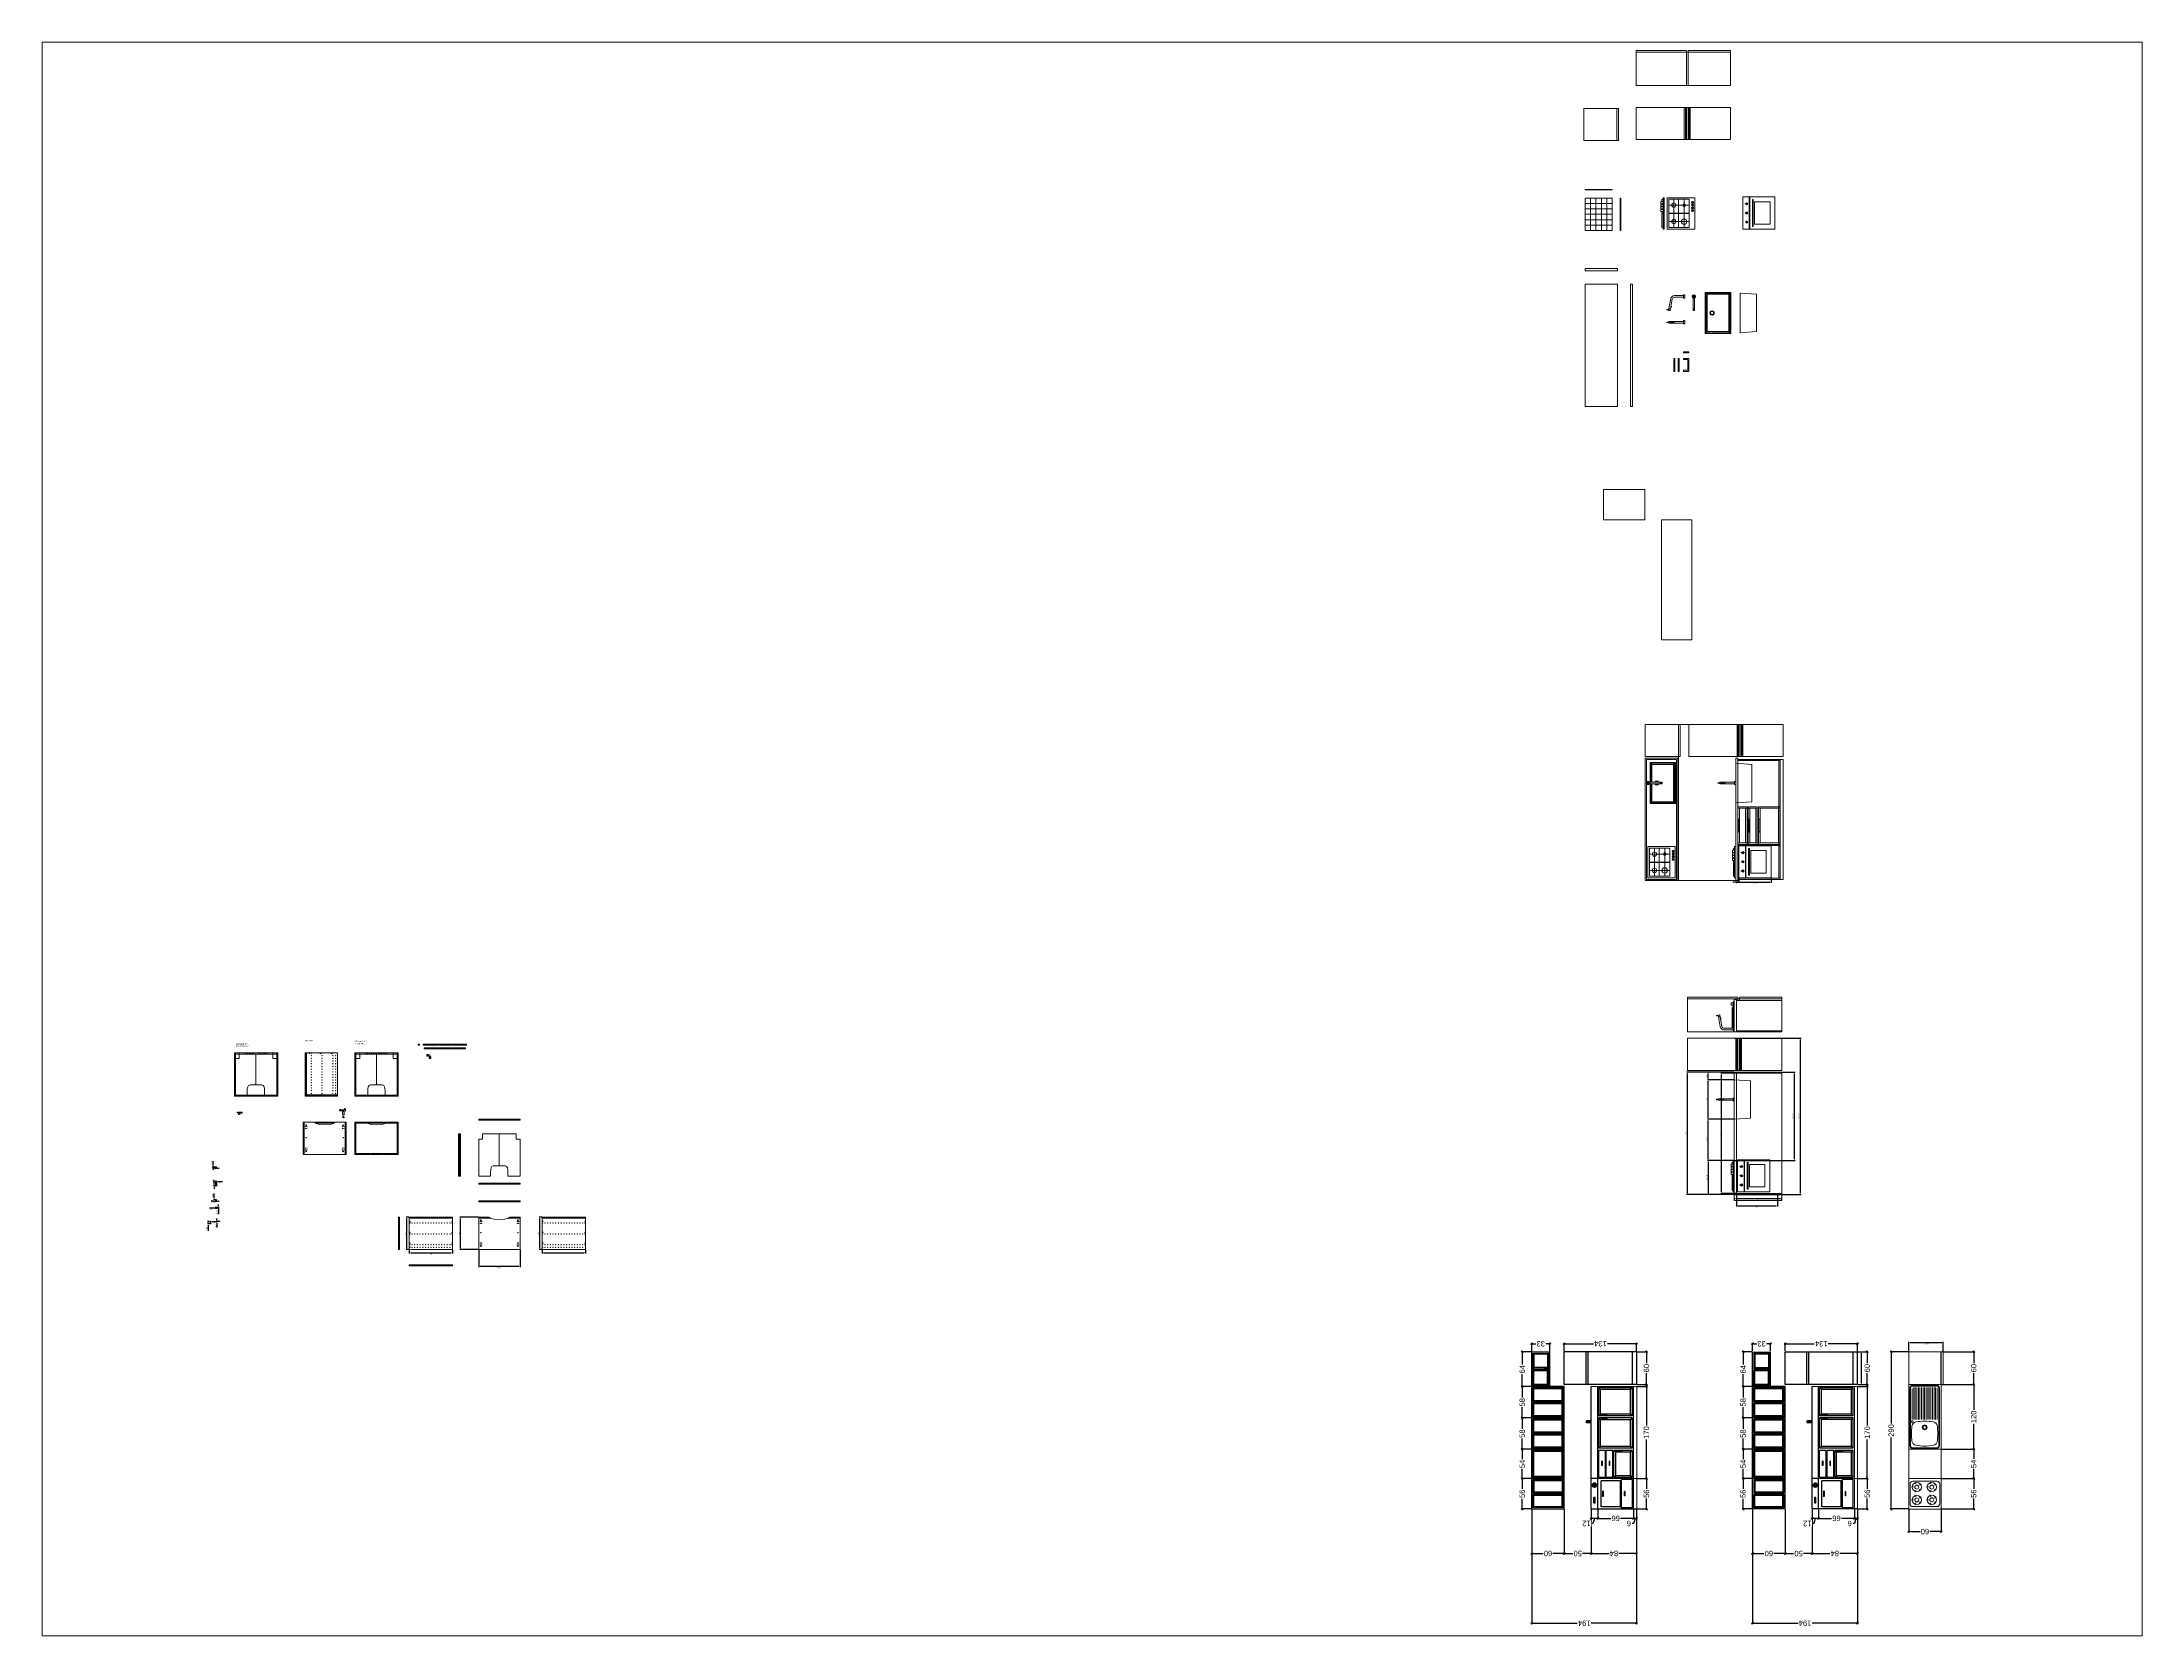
# Paper-space layout 'Layout1' of a CAD drawing. Header units: millimetres. Extents: x 26 to 231, y 20 to 176.
# The model-space entities are those that its viewports show. They can reach past a viewport. Long polylines and large blocks are cut down to what shows.
import ezdxf

# ---------------------------------------------------------------- set-up
doc = ezdxf.new("R2010")
doc.units = ezdxf.units.MM
doc.linetypes.add('ACAD_ISO02W100', pattern=[15, 12, -3])
for name, color, linetype, lineweight in [('A-FURN', 8, 'Continuous', 18), ('G-ANNO-DIM', 3, 'Continuous', 18), ('mobile forno', 21, 'Continuous', 18)]:
    doc.layers.add(name, color=color, linetype=linetype, lineweight=lineweight)
doc.styles.add('ARIAL', font='arial.ttf')
doc.styles.get("Standard").update_dxf_attribs({"font": 'arial.ttf'})
doc.dimstyles.new('ISO-25', dxfattribs={"dimtxt": 2.5, "dimasz": 2.5, "dimexe": 1.25, "dimexo": 0.625, "dimtad": 1, "dimtxsty": 'Standard', "dimcen": 2.5, "dimadec": 0, "dimazin": 0, "dimtfac": 1, "dimtmove": 0, "dimatfit": 3, "dimfxl": 1, "dimarcsym": 0})
doc.dimstyles.new('TICK_36', dxfattribs={"dimtxt": 10, "dimasz": 3.6, "dimexe": 1.8, "dimexo": 1.2, "dimgap": 1.8, "dimtad": 0, "dimdec": 0, "dimzin": 0, "dimdsep": 46, "dimtxsty": 'ARIAL', "dimblk": 'OBLIQUE', "dimcen": 1.8, "dimdle": 1.8, "dimclrd": 256, "dimclrt": 256, "dimadec": 0, "dimazin": 0, "dimtfac": 1, "dimtdec": 0, "dimtmove": 1, "dimatfit": 3, "dimldrblk": 'OPEN90', "dimfxl": 1, "dimtfill": 1, "dimtolj": 1, "dimtzin": 0, "dimarcsym": 0})

# ---------------------------------------------------------------- blocks, each defined once
blk = doc.blocks.new('_Oblique')
at = {"color": 0, "linetype": 'ByBlock', "lineweight": -2}
blk.add_line((-0.5, -0.5), (0.5, 0.5), dxfattribs=at)
blk = doc.blocks.new('*D4')
at = {"layer": 'Defpoints', "color": 0, "transparency": 16777216}
for p in [(2873.8, 1908.4), (2583.4, 1876), (2873.8, 1876)]:
    blk.add_point(p, dxfattribs=at)
at = {"layer": 'G-ANNO-DIM', "lineweight": -2, "transparency": 16777216}
for p, q in [((2581.6, 1908.4), (2715.7, 1908.4)), ((2875.6, 1908.4), (2741.5, 1908.4))]:
    blk.add_line(p, q, dxfattribs=at)
at = {"layer": 'G-ANNO-DIM', "color": 0, "lineweight": -2, "transparency": 16777216}
for p, q in [((2583.4, 1877.2), (2583.4, 1910.2)), ((2873.8, 1877.2), (2873.8, 1910.2))]:
    blk.add_line(p, q, dxfattribs=at)
at = {"layer": 'G-ANNO-DIM', "lineweight": -2, "transparency": 16777216, "xscale": 3.6, "yscale": 3.6, "zscale": 3.6, "rotation": 180}
blk.add_blockref('_Oblique', (2583.4, 1908.4), dxfattribs=at)
at = {"layer": 'G-ANNO-DIM', "lineweight": -2, "transparency": 16777216, "xscale": 3.6, "yscale": 3.6, "zscale": 3.6}
blk.add_blockref('_Oblique', (2873.8, 1908.4), dxfattribs=at)
at = {"layer": 'G-ANNO-DIM', "transparency": 16777216, "insert": (2728.6, 1908.4), "char_height": 10, "attachment_point": 5, "style": 'ARIAL', "bg_fill": 3, "box_fill_scale": 1.1, "bg_fill_color": 256, "bg_fill_true_color": 13158600, "bg_fill_transparency": 0}
blk.add_mtext('\\A1;290', dxfattribs=at)
blk = doc.blocks.new('_Open90')
at = {"color": 0, "linetype": 'ByBlock', "lineweight": -2}
for p, q in [((0, 0), (-1, 0)), ((-0.5, 0.5), (0, 0)), ((0, 0), (-0.5, -0.5))]:
    blk.add_line(p, q, dxfattribs=at)
blk = doc.blocks.new('*D5')
at = {"layer": 'Defpoints', "color": 0, "transparency": 16777216}
for p in [(2583.4, 1876), (2541.8, 1816), (2583.4, 1816)]:
    blk.add_point(p, dxfattribs=at)
at = {"layer": 'G-ANNO-DIM', "color": 0, "lineweight": -2, "transparency": 16777216}
for p, q in [((2582.2, 1876), (2540, 1876)), ((2582.2, 1816), (2540, 1816))]:
    blk.add_line(p, q, dxfattribs=at)
at = {"layer": 'G-ANNO-DIM', "lineweight": -2, "transparency": 16777216}
for p, q in [((2541.8, 1877.8), (2541.8, 1855)), ((2541.8, 1814.2), (2541.8, 1837))]:
    blk.add_line(p, q, dxfattribs=at)
at = {"layer": 'G-ANNO-DIM', "lineweight": -2, "transparency": 16777216, "xscale": 3.6, "yscale": 3.6, "zscale": 3.6}
for p, rotation in [((2541.8, 1876), 90), ((2541.8, 1816), 270)]:
    blk.add_blockref('_Oblique', p, dxfattribs=dict(at, rotation=rotation))
at = {"layer": 'G-ANNO-DIM', "transparency": 16777216, "insert": (2541.8, 1846), "char_height": 10, "attachment_point": 5, "rotation": 90, "style": 'ARIAL', "bg_fill": 3, "box_fill_scale": 1.1, "bg_fill_color": 256, "bg_fill_true_color": 13158600, "bg_fill_transparency": 0}
blk.add_mtext('\\A1;60', dxfattribs=at)
blk = doc.blocks.new('prosp frontale cucina')
at = {"layer": 'A-FURN', "linetype": 'Continuous', "lineweight": -3}
for p, q in [((1752.3, -591.1), (1824.3, -591.1)), ((1760.3, -593.1), (1780.3, -593.1)), ((1760.3, -593.1), (1760.3, -645.5)), ((1773.7, -615.4), (1774.7, -615.4)), ((1773.7, -615.4), (1773.7, -623.2)), ((1774.7, -615.4), (1774.7, -623.2)), ((1780.3, -593.1), (1780.3, -645.5)), ((1782.3, -595.3), (1818.3, -595.3)), ((1782.3, -595.3), (1782.3, -643.3)), ((1814, -624.3), (1814, -614.3)), ((1814, -614.3), (1815.4, -614.3)), ((1815.4, -624.3), (1815.4, -614.3)), ((1818.3, -595.3), (1818.3, -643.3)), ((1824.3, -591.1), (1836.3, -591.1)), ((1824.3, -591.1), (1824.3, -817.4)), ((1829.3, -602.1), (1831.3, -602.1)), ((1829.3, -602.1), (1829.3, -604.1)), ((1829.3, -602.1), (1829.3, -610.1)), ((1829.3, -604.1), (1831.3, -604.1)), ((1829.3, -606.1), (1831.3, -606.1)), ((1829.3, -608.1), (1831.3, -608.1)), ((1829.3, -610.1), (1831.3, -610.1)), ((1829.3, -610.1), (1831.3, -610.1)), ((1829.3, -610.1), (1829.3, -612.1)), ((1829.3, -612.1), (1831.3, -612.1)), ((1831.3, -602.1), (1831.3, -604.1)), ((1831.3, -602.1), (1831.3, -610.1)), ((1831.3, -610.1), (1831.3, -612.1)), ((1836.3, -591.1), (1836.3, -757.4)), ((1886.3, -591.1), (1886.3, -647.3)), ((1888.3, -593.1), (1944.3, -593.1)), ((1888.3, -593.1), (1888.3, -618.2)), ((1888.3, -593.1), (1890.2, -595)), ((1888.3, -618.2), (1890.2, -616.3)), ((1888.3, -618.2), (1944.3, -618.2)), ((1888.3, -620.2), (1944.3, -620.2)), ((1890.2, -595), (1942.4, -595)), ((1890.2, -595), (1890.2, -616.3)), ((1890.2, -616.3), (1942.4, -616.3)), ((1890.6, -616.8), (1896.5, -616.8)), ((1890.6, -616.8), (1890.6, -617.6)), ((1890.6, -617.6), (1896.5, -617.6)), ((1890.6, -620.7), (1896.5, -620.7)), ((1896.5, -616.8), (1896.5, -617.6)), ((1896.5, -621.6), (1896.5, -620.7)), ((1942.4, -595), (1944.3, -593.1)), ((1942.4, -595), (1942.4, -616.3)), ((1942.4, -616.3), (1944.3, -618.2)), ((1942.4, -622.1), (1944.3, -620.2)), ((1944.3, -593.1), (1944.3, -618.2)), ((1944.3, -645.3), (1944.3, -620.2)), ((1946.3, -591.1), (1946.3, -647.3)), ((1760.3, -645.5), (1780.3, -645.5)), ((1760.3, -649.2), (1794.3, -649.2)), ((1760.3, -649.2), (1760.3, -699.4)), ((1760.3, -649.2), (1763.4, -652.3)), ((1763.4, -652.3), (1791.1, -652.3)), ((1763.4, -652.3), (1763.4, -696.3)), ((1773.7, -623.2), (1774.7, -623.2)), ((1782.3, -643.3), (1818.3, -643.3)), ((1791.1, -652.3), (1794.3, -649.2)), ((1791.1, -652.3), (1791.1, -696.3)), ((1794.3, -649.2), (1794.3, -699.4)), ((1796.3, -649.2), (1808.4, -649.2)), ((1796.3, -649.2), (1796.3, -699.4)), ((1808.4, -649.2), (1808.4, -699.4)), ((1810.1, -649.2), (1822.3, -649.2)), ((1810.1, -649.2), (1810.1, -699.4)), ((1814, -624.3), (1815.4, -624.3)), ((1822.3, -649.2), (1822.3, -699.4)), ((1824.3, -647.5), (1836.3, -647.5)), ((1826.6, -633.5), (1826.3, -635.1)), ((1826.3, -635.1), (1828.3, -635.1)), ((1826.3, -635.1), (1826.6, -636.6)), ((1827.4, -632.2), (1826.6, -633.5)), ((1826.6, -633.5), (1830.3, -635.1)), ((1826.6, -636.6), (1828.4, -635.8)), ((1826.6, -636.6), (1827.4, -637.9)), ((1827.4, -632.2), (1828.7, -631.4)), ((1827.4, -632.2), (1828.9, -633.7)), ((1827.4, -637.9), (1830.3, -635.1)), ((1827.4, -637.9), (1828.7, -638.8)), ((1828.4, -634.3), (1828.3, -635.1)), ((1828.3, -635.1), (1830.3, -635.1)), ((1828.3, -635.1), (1828.4, -635.8)), ((1828.9, -633.7), (1828.4, -634.3)), ((1828.4, -635.8), (1830.3, -635.1)), ((1828.4, -635.8), (1828.9, -636.5)), ((1828.7, -631.4), (1830.3, -631.1)), ((1828.7, -631.4), (1830.3, -635.1)), ((1830.3, -635.1), (1828.7, -638.8)), ((1828.7, -638.8), (1830.3, -639.1)), ((1828.9, -633.7), (1829.5, -633.2)), ((1828.9, -633.7), (1830.3, -635.1)), ((1828.9, -636.5), (1829.5, -636.9)), ((1829.5, -633.2), (1830.3, -633.1)), ((1829.5, -636.9), (1830.3, -637.1)), ((1830.3, -631.1), (1830.3, -633.1)), ((1830.3, -631.1), (1831.8, -631.4)), ((1831.8, -631.4), (1830.3, -635.1)), ((1830.3, -633.1), (1830.3, -635.1)), ((1830.3, -633.1), (1831, -633.2)), ((1831, -633.2), (1830.3, -635.1)), ((1830.3, -635.1), (1834, -633.5)), ((1830.3, -635.1), (1831.7, -633.7)), ((1830.3, -635.1), (1832.1, -634.3)), ((1830.3, -635.1), (1832.3, -635.1)), ((1830.3, -635.1), (1830.3, -637.1)), ((1830.3, -635.1), (1831.8, -638.8)), ((1830.3, -635.1), (1833.1, -637.9)), ((1830.3, -635.1), (1831, -636.9)), ((1830.3, -635.1), (1831.7, -636.5)), ((1830.3, -635.1), (1832.1, -635.8)), ((1830.3, -637.1), (1831, -636.9)), ((1830.3, -637.1), (1830.3, -639.1)), ((1830.3, -639.1), (1831.8, -638.8)), ((1831, -633.2), (1831.7, -633.7)), ((1831, -636.9), (1831.7, -636.5)), ((1833.1, -632.2), (1831.7, -633.7)), ((1831.7, -633.7), (1832.1, -634.3)), ((1832.1, -635.8), (1831.7, -636.5)), ((1831.8, -631.4), (1833.1, -632.2)), ((1831.8, -638.8), (1833.1, -637.9)), ((1832.1, -634.3), (1832.3, -635.1)), ((1832.3, -635.1), (1832.1, -635.8)), ((1832.1, -635.8), (1834, -636.6)), ((1832.3, -635.1), (1834.3, -635.1)), ((1833.1, -632.2), (1834, -633.5)), ((1834, -636.6), (1833.1, -637.9)), ((1834, -633.5), (1834.3, -635.1)), ((1834.3, -635.1), (1834, -636.6)), ((1886.3, -647.3), (1946.3, -647.3)), ((1886.3, -647.3), (1886.3, -701.4)), ((1888.3, -647), (1888.3, -621.9)), ((1888.3, -621.9), (1890.2, -623.9)), ((1888.3, -647), (1890.2, -645.1)), ((1888.3, -645.3), (1944.3, -645.3)), ((1888.3, -649.3), (1944.3, -649.3)), ((1888.3, -649.3), (1888.3, -699.5)), ((1888.3, -649.3), (1890.2, -651.3)), ((1890.2, -622.1), (1942.4, -622.1)), ((1890.2, -645.1), (1890.2, -623.9)), ((1890.2, -643.4), (1942.4, -643.4)), ((1890.2, -651.3), (1942.4, -651.3)), ((1890.2, -651.3), (1890.2, -697.6)), ((1890.6, -621.6), (1896.5, -621.6)), ((1890.6, -623.3), (1890.6, -622.5)), ((1890.6, -649.9), (1896.5, -649.9)), ((1890.6, -650.7), (1890.6, -649.9)), ((1890.6, -650.7), (1896.5, -650.7)), ((1896.5, -650.7), (1896.5, -649.9)), ((1942.4, -643.4), (1942.4, -622.1)), ((1942.4, -643.4), (1944.3, -645.3)), ((1942.4, -651.3), (1944.3, -649.3)), ((1942.4, -651.3), (1942.4, -697.6)), ((1944.3, -649.3), (1944.3, -699.5)), ((1946.3, -647.3), (1946.3, -701.4)), ((1760.3, -699.4), (1763.4, -696.3)), ((1763.4, -696.3), (1791.1, -696.3)), ((1779.6, -697.2), (1790.7, -697.2)), ((1779.6, -697.2), (1779.6, -698.6)), ((1779.6, -698.6), (1790.7, -698.6)), ((1790.7, -697.2), (1790.7, -698.6)), ((1791.1, -696.3), (1794.3, -699.4)), ((1801.9, -671.5), (1802.8, -671.5)), ((1801.9, -671.5), (1801.9, -679.3)), ((1801.9, -679.3), (1802.8, -679.3)), ((1802.8, -671.5), (1802.8, -679.3)), ((1815.7, -671.5), (1816.7, -671.5)), ((1815.7, -671.5), (1815.7, -679.3)), ((1815.7, -679.3), (1816.7, -679.3)), ((1816.7, -671.5), (1816.7, -679.3)), ((1888.3, -699.5), (1890.2, -697.6)), ((1890.2, -697.6), (1942.4, -697.6)), ((1942.4, -697.6), (1944.3, -699.5)), ((1760.3, -699.4), (1794.3, -699.4)), ((1760.3, -703.4), (1822.3, -703.4)), ((1760.3, -703.4), (1760.3, -759.4)), ((1760.3, -703.4), (1763.4, -706.6)), ((1763.4, -706.6), (1819.1, -706.6)), ((1763.4, -706.6), (1763.4, -756.3)), ((1796.3, -699.4), (1808.4, -699.4)), ((1810.1, -699.4), (1822.3, -699.4)), ((1819.1, -706.6), (1822.3, -703.4)), ((1819.1, -706.6), (1819.1, -756.3)), ((1822.3, -703.4), (1822.3, -759.4)), ((1886.3, -701.4), (1886.3, -757.4)), ((1886.3, -701.4), (1946.3, -701.4)), ((1888.3, -699.5), (1944.3, -699.5)), ((1888.3, -703.4), (1944.3, -703.4)), ((1888.3, -703.4), (1888.3, -729.5)), ((1888.3, -703.4), (1890.2, -705.3)), ((1888.3, -729.5), (1890.2, -727.5)), ((1888.3, -729.5), (1944.3, -729.5)), ((1888.3, -731.4), (1944.3, -731.4)), ((1888.3, -731.4), (1888.3, -757.5)), ((1888.3, -731.4), (1890.2, -733.3)), ((1890.2, -705.3), (1942.4, -705.3)), ((1890.2, -705.3), (1890.2, -727.5)), ((1890.2, -727.5), (1942.4, -727.5)), ((1890.2, -733.3), (1942.4, -733.3)), ((1890.2, -733.3), (1890.2, -755.6)), ((1890.6, -728.1), (1896.5, -728.1)), ((1890.6, -728.1), (1890.6, -728.9)), ((1890.6, -728.9), (1896.5, -728.9)), ((1890.6, -732), (1896.5, -732)), ((1890.6, -732.8), (1890.6, -732)), ((1890.6, -732.8), (1896.5, -732.8)), ((1896.5, -728.1), (1896.5, -728.9)), ((1896.5, -732.8), (1896.5, -732)), ((1898.3, -701.5), (1918.3, -701.5)), ((1942.4, -705.3), (1944.3, -703.4)), ((1942.4, -705.3), (1942.4, -727.5)), ((1942.4, -727.5), (1944.3, -729.5)), ((1942.4, -733.3), (1944.3, -731.4)), ((1942.4, -733.3), (1942.4, -755.6)), ((1944.3, -703.4), (1944.3, -729.5)), ((1944.3, -731.4), (1944.3, -757.5)), ((1946.3, -701.4), (1946.3, -759.4)), ((1760.3, -759.4), (1763.4, -756.3)), ((1760.3, -759.4), (1822.3, -759.4)), ((1760.3, -763.4), (1822.3, -763.4)), ((1760.3, -763.4), (1760.3, -815.4)), ((1760.3, -763.4), (1763.4, -766.6)), ((1763.4, -756.3), (1819.1, -756.3)), ((1763.4, -766.6), (1819.1, -766.6)), ((1763.4, -766.6), (1763.4, -812.3)), ((1807.6, -757.2), (1818.7, -757.2)), ((1807.6, -758.6), (1807.6, -757.2)), ((1807.6, -758.6), (1818.7, -758.6)), ((1807.6, -764.3), (1818.7, -764.3)), ((1807.6, -764.3), (1807.6, -765.7)), ((1807.6, -765.7), (1818.7, -765.7)), ((1818.7, -758.6), (1818.7, -757.2)), ((1818.7, -764.3), (1818.7, -765.7)), ((1819.1, -756.3), (1822.3, -759.4)), ((1819.1, -766.6), (1822.3, -763.4)), ((1819.1, -766.6), (1819.1, -812.3)), ((1822.3, -763.4), (1822.3, -815.4)), ((1836.3, -750.5), (1839.7, -750.5)), ((1836.3, -754.4), (1839.7, -754.4)), ((1836.3, -757.4), (1836.3, -817.4)), ((1838.5, -750.5), (1841.9, -750.5)), ((1838.5, -754.4), (1841.9, -754.4)), ((1839.7, -750.5), (1839.7, -754.4)), ((1841.9, -750.5), (1843.8, -750.5)), ((1841.9, -750.5), (1841.9, -754.4)), ((1841.9, -754.4), (1843.8, -754.4)), ((1843.8, -750.5), (1845.3, -750.5)), ((1843.8, -750.5), (1843.8, -754.4)), ((1843.8, -754.4), (1845.3, -754.4)), ((1845.3, -750.5), (1845.3, -754.4)), ((1886.3, -757.4), (1886.3, -817.4)), ((1886.3, -759.4), (1946.3, -759.4)), ((1888.3, -757.5), (1890.2, -755.6)), ((1888.3, -757.5), (1944.3, -757.5)), ((1888.3, -761.4), (1944.3, -761.4)), ((1888.3, -761.4), (1888.3, -787.5)), ((1888.3, -761.4), (1890.2, -763.3)), ((1890.2, -755.6), (1942.4, -755.6)), ((1890.2, -763.3), (1942.4, -763.3)), ((1890.2, -763.3), (1890.2, -785.5)), ((1942.4, -755.6), (1944.3, -757.5)), ((1942.4, -763.3), (1944.3, -761.4)), ((1942.4, -763.3), (1942.4, -785.5)), ((1944.3, -761.4), (1944.3, -787.5)), ((1946.3, -759.4), (1946.3, -817.4)), ((1760.3, -815.4), (1763.4, -812.3)), ((1760.3, -815.4), (1822.3, -815.4)), ((1763.4, -812.3), (1819.1, -812.3)), ((1819.1, -812.3), (1822.3, -815.4)), ((1888.3, -787.5), (1890.2, -785.5)), ((1888.3, -787.5), (1944.3, -787.5)), ((1888.3, -789.4), (1944.3, -789.4)), ((1888.3, -789.4), (1888.3, -815.5)), ((1888.3, -789.4), (1890.2, -791.3)), ((1888.3, -815.5), (1890.2, -813.6)), ((1888.3, -815.5), (1944.3, -815.5)), ((1890.2, -785.5), (1942.4, -785.5)), ((1890.2, -791.3), (1942.4, -791.3)), ((1890.2, -791.3), (1890.2, -813.6)), ((1890.2, -813.6), (1942.4, -813.6)), ((1890.6, -786.1), (1896.5, -786.1)), ((1890.6, -786.1), (1890.6, -786.9)), ((1890.6, -786.9), (1896.5, -786.9)), ((1890.6, -789.9), (1896.5, -789.9)), ((1890.6, -790.8), (1890.6, -789.9)), ((1890.6, -790.8), (1896.5, -790.8)), ((1896.5, -786.1), (1896.5, -786.9)), ((1896.5, -790.8), (1896.5, -789.9)), ((1942.4, -785.5), (1944.3, -787.5)), ((1942.4, -791.3), (1944.3, -789.4)), ((1942.4, -791.3), (1942.4, -813.6)), ((1942.4, -813.6), (1944.3, -815.5)), ((1944.3, -789.4), (1944.3, -815.5)), ((1752.3, -821.4), (1842.2, -821.4)), ((1752.3, -821.4), (1752.3, -881.4)), ((1760.3, -821.4), (1760.3, -881.4)), ((1842.2, -821.4), (1845.9, -821.4)), ((1842.2, -821.4), (1842.2, -881.4)), ((1845.9, -821.4), (1886.3, -821.4)), ((1845.9, -821.4), (1845.9, -881.4)), ((1886.3, -817.4), (1946.3, -817.4)), ((1886.3, -821.4), (1886.3, -881.4)), ((1913.1, -817.4), (1913.1, -881.4)), ((1915.1, -819.4), (1915.1, -848.4)), ((1915.1, -819.4), (1917.1, -821.4)), ((1915.1, -848.4), (1917.1, -846.4)), ((1915.1, -848.4), (1944.3, -848.4)), ((1915.1, -879.4), (1915.1, -850.4)), ((1915.1, -850.4), (1917.1, -852.4)), ((1917.1, -821.4), (1942.3, -821.4)), ((1917.1, -821.4), (1917.1, -846.4)), ((1917.1, -852.4), (1942.3, -852.4)), ((1917.1, -877.4), (1917.1, -852.4)), ((1917.5, -846.4), (1942.3, -846.4)), ((1917.5, -847), (1923.6, -847)), ((1917.5, -847), (1917.5, -847.9)), ((1917.5, -847.9), (1923.6, -847.9)), ((1917.5, -851), (1923.6, -851)), ((1917.5, -851.9), (1917.5, -851)), ((1917.5, -851.9), (1923.6, -851.9)), ((1923.6, -847), (1923.6, -847.9)), ((1923.6, -851.9), (1923.6, -851)), ((1942.3, -821.4), (1944.3, -819.4)), ((1942.3, -821.4), (1942.3, -846.4)), ((1942.3, -846.4), (1944.3, -848.4)), ((1942.3, -852.4), (1944.3, -850.4)), ((1942.3, -877.4), (1942.3, -852.4)), ((1944.3, -819.4), (1944.3, -848.4)), ((1946.3, -817.4), (1946.3, -881.4)), ((1752.3, -881.4), (1761.1, -881.4)), ((1761.1, -881.4), (1842.2, -881.4)), ((1842.2, -881.4), (1845.9, -881.4)), ((1845.9, -881.4), (1886.3, -881.4)), ((1915.1, -879.4), (1917.1, -877.4)), ((1917.1, -877.4), (1942.3, -877.4)), ((1942.3, -877.4), (1944.3, -879.4))]:
    blk.add_line(p, q, dxfattribs=at)
at = {"layer": 'A-FURN'}
for p, q in [((1752.3, -817.4), (1752.3, -591.1)), ((1758, -817.4), (1758, -591.1)), ((1946.3, -591.1), (1886.3, -591.1)), ((1824.3, -647.5), (1752.3, -647.5)), ((1946.3, -701.4), (1886.3, -701.4)), ((1845.3, -752.5), (1836.3, -752.5)), ((1758, -817.4), (1752.3, -817.4)), ((1836.3, -817.4), (1752.3, -817.4)), ((1752.3, -817.4), (1760.3, -817.4)), ((1944.3, -819.4), (1915.1, -819.4)), ((1944.3, -850.4), (1915.1, -850.4)), ((1944.3, -879.4), (1944.3, -850.4)), ((1752.3, -881.4), (1760.3, -881.4)), ((1946.3, -881.4), (1913.1, -881.4)), ((1944.3, -879.4), (1915.1, -879.4))]:
    blk.add_line(p, q, dxfattribs=at)
blk = doc.blocks.new('*D6')
at = {"layer": 'Defpoints', "color": 0, "transparency": 16777216}
for p in [(2501.2, 2054.8), (2583.4, 2054.8), (2583.4, 1970.8)]:
    blk.add_point(p, dxfattribs=at)
at = {"layer": 'G-ANNO-DIM', "color": 0, "lineweight": -2, "transparency": 16777216}
for p, q in [((2582.2, 2054.8), (2499.4, 2054.8)), ((2582.2, 1970.8), (2499.4, 1970.8))]:
    blk.add_line(p, q, dxfattribs=at)
at = {"layer": 'G-ANNO-DIM', "lineweight": -2, "transparency": 16777216}
for p, q in [((2501.2, 2056.6), (2501.2, 2021.7)), ((2501.2, 1969), (2501.2, 2003.8))]:
    blk.add_line(p, q, dxfattribs=at)
at = {"layer": 'G-ANNO-DIM', "lineweight": -2, "transparency": 16777216, "xscale": 3.6, "yscale": 3.6, "zscale": 3.6}
for p, rotation in [((2501.2, 2054.8), 90), ((2501.2, 1970.8), 270)]:
    blk.add_blockref('_Oblique', p, dxfattribs=dict(at, rotation=rotation))
at = {"layer": 'G-ANNO-DIM', "transparency": 16777216, "insert": (2501.2, 2012.8), "char_height": 10, "attachment_point": 5, "rotation": 90, "style": 'ARIAL', "bg_fill": 3, "box_fill_scale": 1.1, "bg_fill_color": 256, "bg_fill_true_color": 13158600, "bg_fill_transparency": 0}
blk.add_mtext('\\A1;84', dxfattribs=at)
blk = doc.blocks.new('*D7')
at = {"layer": 'Defpoints', "color": 0, "transparency": 16777216}
for p in [(2583.4, 2104.8), (2583.4, 2054.8)]:
    blk.add_point(p, dxfattribs=at)
at = {"layer": 'G-ANNO-DIM', "color": 0, "lineweight": -2, "transparency": 16777216}
for p, q in [((2582.2, 2104.8), (2499.4, 2104.8)), ((2582.2, 2054.8), (2499.4, 2054.8))]:
    blk.add_line(p, q, dxfattribs=at)
at = {"layer": 'G-ANNO-DIM', "lineweight": -2, "transparency": 16777216}
for p, q in [((2501.2, 2106.6), (2501.2, 2088.7)), ((2501.2, 2053), (2501.2, 2070.8))]:
    blk.add_line(p, q, dxfattribs=at)
at = {"layer": 'G-ANNO-DIM', "lineweight": -2, "transparency": 16777216, "xscale": 3.6, "yscale": 3.6, "zscale": 3.6}
for p, rotation in [((2501.2, 2104.8), 90), ((2501.2, 2054.8), 270)]:
    blk.add_blockref('_Oblique', p, dxfattribs=dict(at, rotation=rotation))
at = {"layer": 'G-ANNO-DIM', "transparency": 16777216, "insert": (2501.2, 2079.8), "char_height": 10, "attachment_point": 5, "rotation": 90, "style": 'ARIAL', "bg_fill": 3, "box_fill_scale": 1.1, "bg_fill_color": 256, "bg_fill_true_color": 13158600, "bg_fill_transparency": 0}
blk.add_mtext('\\A1;50', dxfattribs=at)
at = {"layer": 'Defpoints', "color": 0, "transparency": 16777216}
blk.add_point((2501.2, 2104.8), dxfattribs=at)
blk = doc.blocks.new('*D8')
at = {"layer": 'Defpoints', "color": 0, "transparency": 16777216}
for p in [(2501.2, 2164.8), (2583.4, 2164.8), (2583.4, 2104.8)]:
    blk.add_point(p, dxfattribs=at)
at = {"layer": 'G-ANNO-DIM', "color": 0, "lineweight": -2, "transparency": 16777216}
for p, q in [((2582.2, 2164.8), (2499.4, 2164.8)), ((2582.2, 2104.8), (2499.4, 2104.8))]:
    blk.add_line(p, q, dxfattribs=at)
at = {"layer": 'G-ANNO-DIM', "lineweight": -2, "transparency": 16777216}
for p, q in [((2501.2, 2166.6), (2501.2, 2143.8)), ((2501.2, 2103), (2501.2, 2125.8))]:
    blk.add_line(p, q, dxfattribs=at)
at = {"layer": 'G-ANNO-DIM', "lineweight": -2, "transparency": 16777216, "xscale": 3.6, "yscale": 3.6, "zscale": 3.6}
for p, rotation in [((2501.2, 2164.8), 90), ((2501.2, 2104.8), 270)]:
    blk.add_blockref('_Oblique', p, dxfattribs=dict(at, rotation=rotation))
at = {"layer": 'G-ANNO-DIM', "transparency": 16777216, "insert": (2501.2, 2134.8), "char_height": 10, "attachment_point": 5, "rotation": 90, "style": 'ARIAL', "bg_fill": 3, "box_fill_scale": 1.1, "bg_fill_color": 256, "bg_fill_true_color": 13158600, "bg_fill_transparency": 0}
blk.add_mtext('\\A1;60', dxfattribs=at)
blk = doc.blocks.new('*D9')
at = {"layer": 'Defpoints', "color": 0, "transparency": 16777216}
for p in [(2583.4, 1970.8), (2639.8, 1970.8), (2639.8, 1952.7)]:
    blk.add_point(p, dxfattribs=at)
at = {"layer": 'G-ANNO-DIM', "lineweight": -2, "transparency": 16777216}
for p, q in [((2581.6, 1952.7), (2602.6, 1952.7)), ((2641.6, 1952.7), (2620.6, 1952.7))]:
    blk.add_line(p, q, dxfattribs=at)
at = {"layer": 'G-ANNO-DIM', "color": 0, "lineweight": -2, "transparency": 16777216}
for p, q in [((2583.4, 1969.6), (2583.4, 1950.9)), ((2639.8, 1969.6), (2639.8, 1950.9))]:
    blk.add_line(p, q, dxfattribs=at)
at = {"layer": 'G-ANNO-DIM', "lineweight": -2, "transparency": 16777216, "xscale": 3.6, "yscale": 3.6, "zscale": 3.6, "rotation": 180}
blk.add_blockref('_Oblique', (2583.4, 1952.7), dxfattribs=at)
at = {"layer": 'G-ANNO-DIM', "lineweight": -2, "transparency": 16777216, "xscale": 3.6, "yscale": 3.6, "zscale": 3.6}
blk.add_blockref('_Oblique', (2639.8, 1952.7), dxfattribs=at)
at = {"layer": 'G-ANNO-DIM', "transparency": 16777216, "insert": (2611.6, 1952.7), "char_height": 10, "attachment_point": 5, "style": 'ARIAL', "bg_fill": 3, "box_fill_scale": 1.1, "bg_fill_color": 256, "bg_fill_true_color": 13158600, "bg_fill_transparency": 0}
blk.add_mtext('\\A1;56', dxfattribs=at)
blk = doc.blocks.new('*D10')
at = {"layer": 'Defpoints', "color": 0, "transparency": 16777216}
for p in [(2583.4, 1816), (2639.8, 1816), (2639.8, 1755.8)]:
    blk.add_point(p, dxfattribs=at)
at = {"layer": 'G-ANNO-DIM', "color": 0, "lineweight": -2, "transparency": 16777216}
for p, q in [((2583.4, 1814.8), (2583.4, 1754)), ((2639.8, 1814.8), (2639.8, 1754))]:
    blk.add_line(p, q, dxfattribs=at)
at = {"layer": 'G-ANNO-DIM', "lineweight": -2, "transparency": 16777216}
for p, q in [((2581.6, 1755.8), (2602.6, 1755.8)), ((2641.6, 1755.8), (2620.6, 1755.8))]:
    blk.add_line(p, q, dxfattribs=at)
at = {"layer": 'G-ANNO-DIM', "lineweight": -2, "transparency": 16777216, "xscale": 3.6, "yscale": 3.6, "zscale": 3.6, "rotation": 180}
blk.add_blockref('_Oblique', (2583.4, 1755.8), dxfattribs=at)
at = {"layer": 'G-ANNO-DIM', "lineweight": -2, "transparency": 16777216, "xscale": 3.6, "yscale": 3.6, "zscale": 3.6}
blk.add_blockref('_Oblique', (2639.8, 1755.8), dxfattribs=at)
at = {"layer": 'G-ANNO-DIM', "transparency": 16777216, "insert": (2611.6, 1755.8), "char_height": 10, "attachment_point": 5, "style": 'ARIAL', "bg_fill": 3, "box_fill_scale": 1.1, "bg_fill_color": 256, "bg_fill_true_color": 13158600, "bg_fill_transparency": 0}
blk.add_mtext('\\A1;56', dxfattribs=at)
blk = doc.blocks.new('*D11')
at = {"layer": 'Defpoints', "color": 0, "transparency": 16777216}
for p in [(2639.8, 1816), (2693.8, 1816)]:
    blk.add_point(p, dxfattribs=at)
at = {"layer": 'G-ANNO-DIM', "color": 0, "lineweight": -2, "transparency": 16777216}
for p, q in [((2639.8, 1814.8), (2639.8, 1754)), ((2693.8, 1814.8), (2693.8, 1754))]:
    blk.add_line(p, q, dxfattribs=at)
at = {"layer": 'G-ANNO-DIM', "lineweight": -2, "transparency": 16777216}
for p, q in [((2638, 1755.8), (2657.8, 1755.8)), ((2695.6, 1755.8), (2675.7, 1755.8))]:
    blk.add_line(p, q, dxfattribs=at)
at = {"layer": 'G-ANNO-DIM', "lineweight": -2, "transparency": 16777216, "xscale": 3.6, "yscale": 3.6, "zscale": 3.6, "rotation": 180}
blk.add_blockref('_Oblique', (2639.8, 1755.8), dxfattribs=at)
at = {"layer": 'G-ANNO-DIM', "lineweight": -2, "transparency": 16777216, "xscale": 3.6, "yscale": 3.6, "zscale": 3.6}
blk.add_blockref('_Oblique', (2693.8, 1755.8), dxfattribs=at)
at = {"layer": 'G-ANNO-DIM', "transparency": 16777216, "insert": (2666.8, 1755.8), "char_height": 10, "attachment_point": 5, "style": 'ARIAL', "bg_fill": 3, "box_fill_scale": 1.1, "bg_fill_color": 256, "bg_fill_true_color": 13158600, "bg_fill_transparency": 0}
blk.add_mtext('\\A1;54', dxfattribs=at)
at = {"layer": 'Defpoints', "color": 0, "transparency": 16777216}
blk.add_point((2693.8, 1755.8), dxfattribs=at)
blk = doc.blocks.new('*D12')
at = {"layer": 'Defpoints', "color": 0, "transparency": 16777216}
for p in [(2693.8, 1816), (2813.8, 1816.9), (2813.8, 1755.8)]:
    blk.add_point(p, dxfattribs=at)
at = {"layer": 'G-ANNO-DIM', "color": 0, "lineweight": -2, "transparency": 16777216}
for p, q in [((2693.8, 1814.8), (2693.8, 1754)), ((2813.8, 1815.7), (2813.8, 1754))]:
    blk.add_line(p, q, dxfattribs=at)
at = {"layer": 'G-ANNO-DIM', "lineweight": -2, "transparency": 16777216}
for p, q in [((2692, 1755.8), (2741.4, 1755.8)), ((2815.6, 1755.8), (2766.1, 1755.8))]:
    blk.add_line(p, q, dxfattribs=at)
at = {"layer": 'G-ANNO-DIM', "lineweight": -2, "transparency": 16777216, "xscale": 3.6, "yscale": 3.6, "zscale": 3.6, "rotation": 180}
blk.add_blockref('_Oblique', (2693.8, 1755.8), dxfattribs=at)
at = {"layer": 'G-ANNO-DIM', "lineweight": -2, "transparency": 16777216, "xscale": 3.6, "yscale": 3.6, "zscale": 3.6}
blk.add_blockref('_Oblique', (2813.8, 1755.8), dxfattribs=at)
at = {"layer": 'G-ANNO-DIM', "transparency": 16777216, "insert": (2753.8, 1755.8), "char_height": 10, "attachment_point": 5, "style": 'ARIAL', "bg_fill": 3, "box_fill_scale": 1.1, "bg_fill_color": 256, "bg_fill_true_color": 13158600, "bg_fill_transparency": 0}
blk.add_mtext('\\A1;120', dxfattribs=at)
blk = doc.blocks.new('*D13')
at = {"layer": 'Defpoints', "color": 0, "transparency": 16777216}
for p in [(2813.8, 1812.1), (2873.8, 1812.1), (2873.8, 1755.8)]:
    blk.add_point(p, dxfattribs=at)
at = {"layer": 'G-ANNO-DIM', "color": 0, "lineweight": -2, "transparency": 16777216}
for p, q in [((2813.8, 1810.9), (2813.8, 1754)), ((2873.8, 1810.9), (2873.8, 1754))]:
    blk.add_line(p, q, dxfattribs=at)
at = {"layer": 'G-ANNO-DIM', "lineweight": -2, "transparency": 16777216}
for p, q in [((2812, 1755.8), (2834.8, 1755.8)), ((2875.6, 1755.8), (2852.7, 1755.8))]:
    blk.add_line(p, q, dxfattribs=at)
at = {"layer": 'G-ANNO-DIM', "lineweight": -2, "transparency": 16777216, "xscale": 3.6, "yscale": 3.6, "zscale": 3.6, "rotation": 180}
blk.add_blockref('_Oblique', (2813.8, 1755.8), dxfattribs=at)
at = {"layer": 'G-ANNO-DIM', "lineweight": -2, "transparency": 16777216, "xscale": 3.6, "yscale": 3.6, "zscale": 3.6}
blk.add_blockref('_Oblique', (2873.8, 1755.8), dxfattribs=at)
at = {"layer": 'G-ANNO-DIM', "transparency": 16777216, "insert": (2843.8, 1755.8), "char_height": 10, "attachment_point": 5, "style": 'ARIAL', "bg_fill": 3, "box_fill_scale": 1.1, "bg_fill_color": 256, "bg_fill_true_color": 13158600, "bg_fill_transparency": 0}
blk.add_mtext('\\A1;60', dxfattribs=at)
blk = doc.blocks.new('*D14')
at = {"layer": 'G-ANNO-DIM', "lineweight": -2, "transparency": 16777216}
for p, q in [((2581.6, 2182.4), (2602.5, 2182.4)), ((2641.4, 2182.4), (2620.5, 2182.4))]:
    blk.add_line(p, q, dxfattribs=at)
at = {"layer": 'G-ANNO-DIM', "color": 0, "lineweight": -2, "transparency": 16777216}
for p, q in [((2583.4, 2166), (2583.4, 2184.2)), ((2639.6, 2166), (2639.6, 2184.2))]:
    blk.add_line(p, q, dxfattribs=at)
at = {"layer": 'G-ANNO-DIM', "lineweight": -2, "transparency": 16777216, "xscale": 3.6, "yscale": 3.6, "zscale": 3.6, "rotation": 180}
blk.add_blockref('_Oblique', (2583.4, 2182.4), dxfattribs=at)
at = {"layer": 'G-ANNO-DIM', "lineweight": -2, "transparency": 16777216, "xscale": 3.6, "yscale": 3.6, "zscale": 3.6}
blk.add_blockref('_Oblique', (2639.6, 2182.4), dxfattribs=at)
at = {"layer": 'G-ANNO-DIM', "transparency": 16777216, "insert": (2611.5, 2182.4), "char_height": 10, "attachment_point": 5, "style": 'ARIAL', "bg_fill": 3, "box_fill_scale": 1.1, "bg_fill_color": 256, "bg_fill_true_color": 13158600, "bg_fill_transparency": 0}
blk.add_mtext('\\A1;56', dxfattribs=at)
at = {"layer": 'Defpoints', "color": 0, "transparency": 16777216}
for p in [(2639.6, 2182.4), (2583.4, 2164.8), (2639.6, 2164.8)]:
    blk.add_point(p, dxfattribs=at)
blk = doc.blocks.new('*D15')
at = {"layer": 'G-ANNO-DIM', "lineweight": -2, "transparency": 16777216}
for p, q in [((2637.8, 2182.4), (2657.8, 2182.4)), ((2695.6, 2182.4), (2675.6, 2182.4))]:
    blk.add_line(p, q, dxfattribs=at)
at = {"layer": 'G-ANNO-DIM', "color": 0, "lineweight": -2, "transparency": 16777216}
for p, q in [((2639.6, 2166), (2639.6, 2184.2)), ((2693.8, 2166), (2693.8, 2184.2))]:
    blk.add_line(p, q, dxfattribs=at)
at = {"layer": 'G-ANNO-DIM', "lineweight": -2, "transparency": 16777216, "xscale": 3.6, "yscale": 3.6, "zscale": 3.6, "rotation": 180}
blk.add_blockref('_Oblique', (2639.6, 2182.4), dxfattribs=at)
at = {"layer": 'G-ANNO-DIM', "lineweight": -2, "transparency": 16777216, "xscale": 3.6, "yscale": 3.6, "zscale": 3.6}
blk.add_blockref('_Oblique', (2693.8, 2182.4), dxfattribs=at)
at = {"layer": 'G-ANNO-DIM', "transparency": 16777216, "insert": (2666.7, 2182.4), "char_height": 10, "attachment_point": 5, "style": 'ARIAL', "bg_fill": 3, "box_fill_scale": 1.1, "bg_fill_color": 256, "bg_fill_true_color": 13158600, "bg_fill_transparency": 0}
blk.add_mtext('\\A1;54', dxfattribs=at)
at = {"layer": 'Defpoints', "color": 0, "transparency": 16777216}
for p in [(2693.8, 2182.4), (2639.6, 2164.8), (2693.8, 2164.8)]:
    blk.add_point(p, dxfattribs=at)
blk = doc.blocks.new('*D16')
at = {"layer": 'Defpoints', "color": 0, "transparency": 16777216}
for p in [(2751.8, 2182.4), (2693.8, 2164.8), (2751.8, 2164.8)]:
    blk.add_point(p, dxfattribs=at)
at = {"layer": 'G-ANNO-DIM', "lineweight": -2, "transparency": 16777216}
for p, q in [((2692, 2182.4), (2713.8, 2182.4)), ((2753.6, 2182.4), (2731.7, 2182.4))]:
    blk.add_line(p, q, dxfattribs=at)
at = {"layer": 'G-ANNO-DIM', "color": 0, "lineweight": -2, "transparency": 16777216}
for p, q in [((2693.8, 2166), (2693.8, 2184.2)), ((2751.8, 2166), (2751.8, 2184.2))]:
    blk.add_line(p, q, dxfattribs=at)
at = {"layer": 'G-ANNO-DIM', "lineweight": -2, "transparency": 16777216, "xscale": 3.6, "yscale": 3.6, "zscale": 3.6, "rotation": 180}
blk.add_blockref('_Oblique', (2693.8, 2182.4), dxfattribs=at)
at = {"layer": 'G-ANNO-DIM', "lineweight": -2, "transparency": 16777216, "xscale": 3.6, "yscale": 3.6, "zscale": 3.6}
blk.add_blockref('_Oblique', (2751.8, 2182.4), dxfattribs=at)
at = {"layer": 'G-ANNO-DIM', "transparency": 16777216, "insert": (2722.8, 2182.4), "char_height": 10, "attachment_point": 5, "style": 'ARIAL', "bg_fill": 3, "box_fill_scale": 1.1, "bg_fill_color": 256, "bg_fill_true_color": 13158600, "bg_fill_transparency": 0}
blk.add_mtext('\\A1;58', dxfattribs=at)
blk = doc.blocks.new('*D17')
at = {"layer": 'Defpoints', "color": 0, "transparency": 16777216}
for p in [(2809.7, 2182.4), (2751.8, 2164.8), (2809.7, 2164.8)]:
    blk.add_point(p, dxfattribs=at)
at = {"layer": 'G-ANNO-DIM', "lineweight": -2, "transparency": 16777216}
for p, q in [((2750, 2182.4), (2771.8, 2182.4)), ((2811.5, 2182.4), (2789.7, 2182.4))]:
    blk.add_line(p, q, dxfattribs=at)
at = {"layer": 'G-ANNO-DIM', "color": 0, "lineweight": -2, "transparency": 16777216}
for p, q in [((2751.8, 2166), (2751.8, 2184.2)), ((2809.7, 2166), (2809.7, 2184.2))]:
    blk.add_line(p, q, dxfattribs=at)
at = {"layer": 'G-ANNO-DIM', "lineweight": -2, "transparency": 16777216, "xscale": 3.6, "yscale": 3.6, "zscale": 3.6, "rotation": 180}
blk.add_blockref('_Oblique', (2751.8, 2182.4), dxfattribs=at)
at = {"layer": 'G-ANNO-DIM', "lineweight": -2, "transparency": 16777216, "xscale": 3.6, "yscale": 3.6, "zscale": 3.6}
blk.add_blockref('_Oblique', (2809.7, 2182.4), dxfattribs=at)
at = {"layer": 'G-ANNO-DIM', "transparency": 16777216, "insert": (2780.7, 2182.4), "char_height": 10, "attachment_point": 5, "style": 'ARIAL', "bg_fill": 3, "box_fill_scale": 1.1, "bg_fill_color": 256, "bg_fill_true_color": 13158600, "bg_fill_transparency": 0}
blk.add_mtext('\\A1;58', dxfattribs=at)
blk = doc.blocks.new('*D18')
at = {"layer": 'Defpoints', "color": 0, "transparency": 16777216}
for p in [(2873.8, 2182.4), (2809.7, 2164.8), (2873.8, 2164.8)]:
    blk.add_point(p, dxfattribs=at)
at = {"layer": 'G-ANNO-DIM', "lineweight": -2, "transparency": 16777216}
for p, q in [((2807.9, 2182.4), (2832.8, 2182.4)), ((2875.6, 2182.4), (2850.7, 2182.4))]:
    blk.add_line(p, q, dxfattribs=at)
at = {"layer": 'G-ANNO-DIM', "color": 0, "lineweight": -2, "transparency": 16777216}
for p, q in [((2809.7, 2166), (2809.7, 2184.2)), ((2873.8, 2166), (2873.8, 2184.2))]:
    blk.add_line(p, q, dxfattribs=at)
at = {"layer": 'G-ANNO-DIM', "lineweight": -2, "transparency": 16777216, "xscale": 3.6, "yscale": 3.6, "zscale": 3.6, "rotation": 180}
blk.add_blockref('_Oblique', (2809.7, 2182.4), dxfattribs=at)
at = {"layer": 'G-ANNO-DIM', "lineweight": -2, "transparency": 16777216, "xscale": 3.6, "yscale": 3.6, "zscale": 3.6}
blk.add_blockref('_Oblique', (2873.8, 2182.4), dxfattribs=at)
at = {"layer": 'G-ANNO-DIM', "transparency": 16777216, "insert": (2841.8, 2182.4), "char_height": 10, "attachment_point": 5, "style": 'ARIAL', "bg_fill": 3, "box_fill_scale": 1.1, "bg_fill_color": 256, "bg_fill_true_color": 13158600, "bg_fill_transparency": 0}
blk.add_mtext('\\A1;64', dxfattribs=at)
blk = doc.blocks.new('*D19')
at = {"layer": 'G-ANNO-DIM', "color": 0, "lineweight": -2, "transparency": 16777216}
for p, q in [((2875, 2164.8), (2890.8, 2164.8)), ((2875, 2131.6), (2890.8, 2131.6))]:
    blk.add_line(p, q, dxfattribs=at)
at = {"layer": 'G-ANNO-DIM', "lineweight": -2, "transparency": 16777216}
for p, q in [((2889, 2166.6), (2889, 2157.1)), ((2889, 2129.8), (2889, 2139.2))]:
    blk.add_line(p, q, dxfattribs=at)
at = {"layer": 'G-ANNO-DIM', "lineweight": -2, "transparency": 16777216, "xscale": 3.6, "yscale": 3.6, "zscale": 3.6}
for p, rotation in [((2889, 2164.8), 90), ((2889, 2131.6), 270)]:
    blk.add_blockref('_Oblique', p, dxfattribs=dict(at, rotation=rotation))
at = {"layer": 'G-ANNO-DIM', "transparency": 16777216, "insert": (2889, 2148.2), "char_height": 10, "attachment_point": 5, "rotation": 90, "style": 'ARIAL', "bg_fill": 3, "box_fill_scale": 1.1, "bg_fill_color": 256, "bg_fill_true_color": 13158600, "bg_fill_transparency": 0}
blk.add_mtext('\\A1;33', dxfattribs=at)
at = {"layer": 'Defpoints', "color": 0, "transparency": 16777216}
for p in [(2873.8, 2164.8), (2873.8, 2131.6), (2889, 2131.6)]:
    blk.add_point(p, dxfattribs=at)
blk = doc.blocks.new('*D20')
at = {"layer": 'Defpoints', "color": 0, "transparency": 16777216}
for p in [(2873.8, 2104.8), (2873.8, 1970.8), (2889, 1970.8)]:
    blk.add_point(p, dxfattribs=at)
at = {"layer": 'G-ANNO-DIM', "color": 0, "lineweight": -2, "transparency": 16777216}
for p, q in [((2875, 2104.8), (2890.8, 2104.8)), ((2875, 1970.8), (2890.8, 1970.8))]:
    blk.add_line(p, q, dxfattribs=at)
at = {"layer": 'G-ANNO-DIM', "lineweight": -2, "transparency": 16777216}
for p, q in [((2889, 2106.6), (2889, 2050.2)), ((2889, 1969), (2889, 2025.4))]:
    blk.add_line(p, q, dxfattribs=at)
at = {"layer": 'G-ANNO-DIM', "lineweight": -2, "transparency": 16777216, "xscale": 3.6, "yscale": 3.6, "zscale": 3.6}
for p, rotation in [((2889, 2104.8), 90), ((2889, 1970.8), 270)]:
    blk.add_blockref('_Oblique', p, dxfattribs=dict(at, rotation=rotation))
at = {"layer": 'G-ANNO-DIM', "transparency": 16777216, "insert": (2889, 2037.8), "char_height": 10, "attachment_point": 5, "rotation": 90, "style": 'ARIAL', "bg_fill": 3, "box_fill_scale": 1.1, "bg_fill_color": 256, "bg_fill_true_color": 13158600, "bg_fill_transparency": 0}
blk.add_mtext('\\A1;134', dxfattribs=at)
blk = doc.blocks.new('*D21')
at = {"layer": 'Defpoints', "color": 0, "transparency": 16777216}
for p in [(2639.8, 1970.8), (2809.7, 1970.8), (2809.7, 1952.7)]:
    blk.add_point(p, dxfattribs=at)
at = {"layer": 'G-ANNO-DIM', "lineweight": -2, "transparency": 16777216}
for p, q in [((2638, 1952.7), (2712.4, 1952.7)), ((2811.5, 1952.7), (2737.1, 1952.7))]:
    blk.add_line(p, q, dxfattribs=at)
at = {"layer": 'G-ANNO-DIM', "color": 0, "lineweight": -2, "transparency": 16777216}
for p, q in [((2639.8, 1969.6), (2639.8, 1950.9)), ((2809.7, 1969.6), (2809.7, 1950.9))]:
    blk.add_line(p, q, dxfattribs=at)
at = {"layer": 'G-ANNO-DIM', "lineweight": -2, "transparency": 16777216, "xscale": 3.6, "yscale": 3.6, "zscale": 3.6, "rotation": 180}
blk.add_blockref('_Oblique', (2639.8, 1952.7), dxfattribs=at)
at = {"layer": 'G-ANNO-DIM', "lineweight": -2, "transparency": 16777216, "xscale": 3.6, "yscale": 3.6, "zscale": 3.6}
blk.add_blockref('_Oblique', (2809.7, 1952.7), dxfattribs=at)
at = {"layer": 'G-ANNO-DIM', "transparency": 16777216, "insert": (2724.8, 1952.7), "char_height": 10, "attachment_point": 5, "style": 'ARIAL', "bg_fill": 3, "box_fill_scale": 1.1, "bg_fill_color": 256, "bg_fill_true_color": 13158600, "bg_fill_transparency": 0}
blk.add_mtext('\\A1;170', dxfattribs=at)
blk = doc.blocks.new('*D22')
at = {"layer": 'Defpoints', "color": 0, "transparency": 16777216}
for p in [(2813.8, 1970.8), (2873.8, 1970.8), (2873.8, 1952.7)]:
    blk.add_point(p, dxfattribs=at)
at = {"layer": 'G-ANNO-DIM', "lineweight": -2, "transparency": 16777216}
for p, q in [((2812, 1952.7), (2834.8, 1952.7)), ((2875.6, 1952.7), (2852.7, 1952.7))]:
    blk.add_line(p, q, dxfattribs=at)
at = {"layer": 'G-ANNO-DIM', "color": 0, "lineweight": -2, "transparency": 16777216}
for p, q in [((2813.8, 1969.6), (2813.8, 1950.9)), ((2873.8, 1969.6), (2873.8, 1950.9))]:
    blk.add_line(p, q, dxfattribs=at)
at = {"layer": 'G-ANNO-DIM', "lineweight": -2, "transparency": 16777216, "xscale": 3.6, "yscale": 3.6, "zscale": 3.6, "rotation": 180}
blk.add_blockref('_Oblique', (2813.8, 1952.7), dxfattribs=at)
at = {"layer": 'G-ANNO-DIM', "lineweight": -2, "transparency": 16777216, "xscale": 3.6, "yscale": 3.6, "zscale": 3.6}
blk.add_blockref('_Oblique', (2873.8, 1952.7), dxfattribs=at)
at = {"layer": 'G-ANNO-DIM', "transparency": 16777216, "insert": (2843.8, 1952.7), "char_height": 10, "attachment_point": 5, "style": 'ARIAL', "bg_fill": 3, "box_fill_scale": 1.1, "bg_fill_color": 256, "bg_fill_true_color": 13158600, "bg_fill_transparency": 0}
blk.add_mtext('\\A1;60', dxfattribs=at)
blk = doc.blocks.new('*D23')
at = {"layer": 'Defpoints', "color": 0, "transparency": 16777216}
for p in [(2583.4, 2054.8), (2583.4, 2042.8)]:
    blk.add_point(p, dxfattribs=at)
at = {"layer": 'G-ANNO-DIM', "lineweight": -2, "transparency": 16777216}
for p, q in [((2556.6, 2051.7), (2556.6, 2055.3)), ((2566.1, 2048.8), (2556.6, 2051.7)), ((2566.1, 2041), (2566.1, 2056.6))]:
    blk.add_line(p, q, dxfattribs=at)
at = {"layer": 'G-ANNO-DIM', "color": 0, "lineweight": -2, "transparency": 16777216}
for p, q in [((2582.2, 2054.8), (2564.3, 2054.8)), ((2582.2, 2042.8), (2564.3, 2042.8))]:
    blk.add_line(p, q, dxfattribs=at)
at = {"layer": 'G-ANNO-DIM', "transparency": 16777216, "insert": (2556.6, 2063.7), "char_height": 10, "attachment_point": 5, "rotation": 90, "style": 'ARIAL', "bg_fill": 3, "box_fill_scale": 1.1, "bg_fill_color": 256, "bg_fill_true_color": 13158600, "bg_fill_transparency": 0}
blk.add_mtext('\\A1;12', dxfattribs=at)
at = {"layer": 'Defpoints', "color": 0, "transparency": 16777216}
blk.add_point((2566.1, 2054.8), dxfattribs=at)
at = {"layer": 'G-ANNO-DIM', "lineweight": -2, "transparency": 16777216, "xscale": 3.6, "yscale": 3.6, "zscale": 3.6}
for p, rotation in [((2566.1, 2054.8), 90), ((2566.1, 2042.8), 270)]:
    blk.add_blockref('_Oblique', p, dxfattribs=dict(at, rotation=rotation))
blk = doc.blocks.new('*D24')
at = {"layer": 'Defpoints', "color": 0, "transparency": 16777216}
for p in [(2566.1, 2042.8), (2583.4, 2042.8), (2583.4, 1976.5)]:
    blk.add_point(p, dxfattribs=at)
at = {"layer": 'G-ANNO-DIM', "color": 0, "lineweight": -2, "transparency": 16777216}
for p, q in [((2582.2, 2042.8), (2564.3, 2042.8)), ((2582.2, 1976.5), (2564.3, 1976.5))]:
    blk.add_line(p, q, dxfattribs=at)
at = {"layer": 'G-ANNO-DIM', "lineweight": -2, "transparency": 16777216}
for p, q in [((2566.1, 2044.6), (2566.1, 2018.6)), ((2566.1, 1974.7), (2566.1, 2000.7))]:
    blk.add_line(p, q, dxfattribs=at)
at = {"layer": 'G-ANNO-DIM', "lineweight": -2, "transparency": 16777216, "xscale": 3.6, "yscale": 3.6, "zscale": 3.6}
for p, rotation in [((2566.1, 2042.8), 90), ((2566.1, 1976.5), 270)]:
    blk.add_blockref('_Oblique', p, dxfattribs=dict(at, rotation=rotation))
at = {"layer": 'G-ANNO-DIM', "transparency": 16777216, "insert": (2566.1, 2009.7), "char_height": 10, "attachment_point": 5, "rotation": 90, "style": 'ARIAL', "bg_fill": 3, "box_fill_scale": 1.1, "bg_fill_color": 256, "bg_fill_true_color": 13158600, "bg_fill_transparency": 0}
blk.add_mtext('\\A1;66', dxfattribs=at)
blk = doc.blocks.new('*D25')
at = {"layer": 'Defpoints', "color": 0, "transparency": 16777216}
for p in [(2583.4, 1976.5), (2583.4, 1970.8)]:
    blk.add_point(p, dxfattribs=at)
at = {"layer": 'G-ANNO-DIM', "lineweight": -2, "transparency": 16777216}
for p, q in [((2556.5, 1976.5), (2556.5, 1980.1)), ((2566.1, 1973.7), (2556.5, 1976.5)), ((2566.1, 1969), (2566.1, 1978.3))]:
    blk.add_line(p, q, dxfattribs=at)
at = {"layer": 'G-ANNO-DIM', "color": 0, "lineweight": -2, "transparency": 16777216}
for p, q in [((2582.2, 1976.5), (2564.3, 1976.5)), ((2582.2, 1970.8), (2564.3, 1970.8))]:
    blk.add_line(p, q, dxfattribs=at)
at = {"layer": 'G-ANNO-DIM', "transparency": 16777216, "insert": (2556.5, 1985.2), "char_height": 10, "attachment_point": 5, "rotation": 90, "style": 'ARIAL', "bg_fill": 3, "box_fill_scale": 1.1, "bg_fill_color": 256, "bg_fill_true_color": 13158600, "bg_fill_transparency": 0}
blk.add_mtext('\\A1;6', dxfattribs=at)
at = {"layer": 'Defpoints', "color": 0, "transparency": 16777216}
blk.add_point((2566.1, 1976.5), dxfattribs=at)
at = {"layer": 'G-ANNO-DIM', "lineweight": -2, "transparency": 16777216, "xscale": 3.6, "yscale": 3.6, "zscale": 3.6}
for p, rotation in [((2566.1, 1976.5), 90), ((2566.1, 1970.8), 270)]:
    blk.add_blockref('_Oblique', p, dxfattribs=dict(at, rotation=rotation))
blk = doc.blocks.new('*D26')
at = {"layer": 'Defpoints', "color": 0, "transparency": 16777216}
for p in [(2372.2, 2164.8), (2583.4, 2164.8), (2583.4, 1970.8)]:
    blk.add_point(p, dxfattribs=at)
at = {"layer": 'G-ANNO-DIM', "color": 0, "lineweight": -2, "transparency": 16777216}
for p, q in [((2582.2, 2164.8), (2370.4, 2164.8)), ((2582.2, 1970.8), (2370.4, 1970.8))]:
    blk.add_line(p, q, dxfattribs=at)
at = {"layer": 'G-ANNO-DIM', "lineweight": -2, "transparency": 16777216}
for p, q in [((2372.2, 2166.6), (2372.2, 2080.2)), ((2372.2, 1969), (2372.2, 2055.4))]:
    blk.add_line(p, q, dxfattribs=at)
at = {"layer": 'G-ANNO-DIM', "lineweight": -2, "transparency": 16777216, "xscale": 3.6, "yscale": 3.6, "zscale": 3.6}
for p, rotation in [((2372.2, 2164.8), 90), ((2372.2, 1970.8), 270)]:
    blk.add_blockref('_Oblique', p, dxfattribs=dict(at, rotation=rotation))
at = {"layer": 'G-ANNO-DIM', "transparency": 16777216, "insert": (2372.2, 2067.8), "char_height": 10, "attachment_point": 5, "rotation": 90, "style": 'ARIAL', "bg_fill": 3, "box_fill_scale": 1.1, "bg_fill_color": 256, "bg_fill_true_color": 13158600, "bg_fill_transparency": 0}
blk.add_mtext('\\A1;194', dxfattribs=at)
blk = doc.blocks.new('*D37')
at = {"layer": 'Defpoints', "color": 0, "transparency": 16777216}
for p in [(2501.2, 2463.3), (2583.4, 2463.3), (2583.4, 2379.3)]:
    blk.add_point(p, dxfattribs=at)
at = {"layer": 'G-ANNO-DIM', "color": 0, "lineweight": -2, "transparency": 16777216}
for p, q in [((2582.2, 2463.3), (2499.4, 2463.3)), ((2582.2, 2379.3), (2499.4, 2379.3))]:
    blk.add_line(p, q, dxfattribs=at)
at = {"layer": 'G-ANNO-DIM', "lineweight": -2, "transparency": 16777216}
for p, q in [((2501.2, 2465.1), (2501.2, 2430.2)), ((2501.2, 2377.5), (2501.2, 2412.3))]:
    blk.add_line(p, q, dxfattribs=at)
at = {"layer": 'G-ANNO-DIM', "lineweight": -2, "transparency": 16777216, "xscale": 3.6, "yscale": 3.6, "zscale": 3.6}
for p, rotation in [((2501.2, 2463.3), 90), ((2501.2, 2379.3), 270)]:
    blk.add_blockref('_Oblique', p, dxfattribs=dict(at, rotation=rotation))
at = {"layer": 'G-ANNO-DIM', "transparency": 16777216, "insert": (2501.2, 2421.3), "char_height": 10, "attachment_point": 5, "rotation": 90, "style": 'ARIAL', "bg_fill": 3, "box_fill_scale": 1.1, "bg_fill_color": 256, "bg_fill_true_color": 13158600, "bg_fill_transparency": 0}
blk.add_mtext('\\A1;84', dxfattribs=at)
blk = doc.blocks.new('*D38')
at = {"layer": 'Defpoints', "color": 0, "transparency": 16777216}
for p in [(2583.4, 2513.3), (2583.4, 2463.3)]:
    blk.add_point(p, dxfattribs=at)
at = {"layer": 'G-ANNO-DIM', "color": 0, "lineweight": -2, "transparency": 16777216}
for p, q in [((2582.2, 2513.3), (2499.4, 2513.3)), ((2582.2, 2463.3), (2499.4, 2463.3))]:
    blk.add_line(p, q, dxfattribs=at)
at = {"layer": 'G-ANNO-DIM', "lineweight": -2, "transparency": 16777216}
for p, q in [((2501.2, 2515.1), (2501.2, 2497.2)), ((2501.2, 2461.5), (2501.2, 2479.3))]:
    blk.add_line(p, q, dxfattribs=at)
at = {"layer": 'G-ANNO-DIM', "lineweight": -2, "transparency": 16777216, "xscale": 3.6, "yscale": 3.6, "zscale": 3.6}
for p, rotation in [((2501.2, 2513.3), 90), ((2501.2, 2463.3), 270)]:
    blk.add_blockref('_Oblique', p, dxfattribs=dict(at, rotation=rotation))
at = {"layer": 'G-ANNO-DIM', "transparency": 16777216, "insert": (2501.2, 2488.3), "char_height": 10, "attachment_point": 5, "rotation": 90, "style": 'ARIAL', "bg_fill": 3, "box_fill_scale": 1.1, "bg_fill_color": 256, "bg_fill_true_color": 13158600, "bg_fill_transparency": 0}
blk.add_mtext('\\A1;50', dxfattribs=at)
at = {"layer": 'Defpoints', "color": 0, "transparency": 16777216}
blk.add_point((2501.2, 2513.3), dxfattribs=at)
blk = doc.blocks.new('*D39')
at = {"layer": 'Defpoints', "color": 0, "transparency": 16777216}
for p in [(2501.2, 2573.3), (2583.4, 2573.3), (2583.4, 2513.3)]:
    blk.add_point(p, dxfattribs=at)
at = {"layer": 'G-ANNO-DIM', "color": 0, "lineweight": -2, "transparency": 16777216}
for p, q in [((2582.2, 2573.3), (2499.4, 2573.3)), ((2582.2, 2513.3), (2499.4, 2513.3))]:
    blk.add_line(p, q, dxfattribs=at)
at = {"layer": 'G-ANNO-DIM', "lineweight": -2, "transparency": 16777216}
for p, q in [((2501.2, 2575.1), (2501.2, 2552.2)), ((2501.2, 2511.5), (2501.2, 2534.3))]:
    blk.add_line(p, q, dxfattribs=at)
at = {"layer": 'G-ANNO-DIM', "lineweight": -2, "transparency": 16777216, "xscale": 3.6, "yscale": 3.6, "zscale": 3.6}
for p, rotation in [((2501.2, 2573.3), 90), ((2501.2, 2513.3), 270)]:
    blk.add_blockref('_Oblique', p, dxfattribs=dict(at, rotation=rotation))
at = {"layer": 'G-ANNO-DIM', "transparency": 16777216, "insert": (2501.2, 2543.3), "char_height": 10, "attachment_point": 5, "rotation": 90, "style": 'ARIAL', "bg_fill": 3, "box_fill_scale": 1.1, "bg_fill_color": 256, "bg_fill_true_color": 13158600, "bg_fill_transparency": 0}
blk.add_mtext('\\A1;60', dxfattribs=at)
blk = doc.blocks.new('*D40')
at = {"layer": 'Defpoints', "color": 0, "transparency": 16777216}
for p in [(2583.4, 2379.3), (2639.8, 2379.3), (2639.8, 2361.2)]:
    blk.add_point(p, dxfattribs=at)
at = {"layer": 'G-ANNO-DIM', "color": 0, "lineweight": -2, "transparency": 16777216}
for p, q in [((2583.4, 2378.1), (2583.4, 2359.4)), ((2639.8, 2378.1), (2639.8, 2359.4))]:
    blk.add_line(p, q, dxfattribs=at)
at = {"layer": 'G-ANNO-DIM', "lineweight": -2, "transparency": 16777216}
for p, q in [((2581.6, 2361.2), (2602.6, 2361.2)), ((2641.6, 2361.2), (2620.6, 2361.2))]:
    blk.add_line(p, q, dxfattribs=at)
at = {"layer": 'G-ANNO-DIM', "lineweight": -2, "transparency": 16777216, "xscale": 3.6, "yscale": 3.6, "zscale": 3.6, "rotation": 180}
blk.add_blockref('_Oblique', (2583.4, 2361.2), dxfattribs=at)
at = {"layer": 'G-ANNO-DIM', "lineweight": -2, "transparency": 16777216, "xscale": 3.6, "yscale": 3.6, "zscale": 3.6}
blk.add_blockref('_Oblique', (2639.8, 2361.2), dxfattribs=at)
at = {"layer": 'G-ANNO-DIM', "transparency": 16777216, "insert": (2611.6, 2361.2), "char_height": 10, "attachment_point": 5, "style": 'ARIAL', "bg_fill": 3, "box_fill_scale": 1.1, "bg_fill_color": 256, "bg_fill_true_color": 13158600, "bg_fill_transparency": 0}
blk.add_mtext('\\A1;56', dxfattribs=at)
blk = doc.blocks.new('*D41')
at = {"layer": 'G-ANNO-DIM', "lineweight": -2, "transparency": 16777216}
for p, q in [((2581.6, 2590.9), (2602.5, 2590.9)), ((2641.4, 2590.9), (2620.5, 2590.9))]:
    blk.add_line(p, q, dxfattribs=at)
at = {"layer": 'G-ANNO-DIM', "color": 0, "lineweight": -2, "transparency": 16777216}
for p, q in [((2583.4, 2574.5), (2583.4, 2592.7)), ((2639.6, 2574.5), (2639.6, 2592.7))]:
    blk.add_line(p, q, dxfattribs=at)
at = {"layer": 'G-ANNO-DIM', "lineweight": -2, "transparency": 16777216, "xscale": 3.6, "yscale": 3.6, "zscale": 3.6, "rotation": 180}
blk.add_blockref('_Oblique', (2583.4, 2590.9), dxfattribs=at)
at = {"layer": 'G-ANNO-DIM', "lineweight": -2, "transparency": 16777216, "xscale": 3.6, "yscale": 3.6, "zscale": 3.6}
blk.add_blockref('_Oblique', (2639.6, 2590.9), dxfattribs=at)
at = {"layer": 'G-ANNO-DIM', "transparency": 16777216, "insert": (2611.5, 2590.9), "char_height": 10, "attachment_point": 5, "style": 'ARIAL', "bg_fill": 3, "box_fill_scale": 1.1, "bg_fill_color": 256, "bg_fill_true_color": 13158600, "bg_fill_transparency": 0}
blk.add_mtext('\\A1;56', dxfattribs=at)
at = {"layer": 'Defpoints', "color": 0, "transparency": 16777216}
for p in [(2583.4, 2573.3), (2639.6, 2590.9), (2639.6, 2573.3)]:
    blk.add_point(p, dxfattribs=at)
blk = doc.blocks.new('*D42')
at = {"layer": 'G-ANNO-DIM', "lineweight": -2, "transparency": 16777216}
for p, q in [((2637.8, 2590.9), (2657.8, 2590.9)), ((2695.6, 2590.9), (2675.6, 2590.9))]:
    blk.add_line(p, q, dxfattribs=at)
at = {"layer": 'G-ANNO-DIM', "color": 0, "lineweight": -2, "transparency": 16777216}
for p, q in [((2639.6, 2574.5), (2639.6, 2592.7)), ((2693.8, 2574.5), (2693.8, 2592.7))]:
    blk.add_line(p, q, dxfattribs=at)
at = {"layer": 'G-ANNO-DIM', "lineweight": -2, "transparency": 16777216, "xscale": 3.6, "yscale": 3.6, "zscale": 3.6, "rotation": 180}
blk.add_blockref('_Oblique', (2639.6, 2590.9), dxfattribs=at)
at = {"layer": 'G-ANNO-DIM', "lineweight": -2, "transparency": 16777216, "xscale": 3.6, "yscale": 3.6, "zscale": 3.6}
blk.add_blockref('_Oblique', (2693.8, 2590.9), dxfattribs=at)
at = {"layer": 'G-ANNO-DIM', "transparency": 16777216, "insert": (2666.7, 2590.9), "char_height": 10, "attachment_point": 5, "style": 'ARIAL', "bg_fill": 3, "box_fill_scale": 1.1, "bg_fill_color": 256, "bg_fill_true_color": 13158600, "bg_fill_transparency": 0}
blk.add_mtext('\\A1;54', dxfattribs=at)
at = {"layer": 'Defpoints', "color": 0, "transparency": 16777216}
for p in [(2639.6, 2573.3), (2693.8, 2590.9), (2693.8, 2573.3)]:
    blk.add_point(p, dxfattribs=at)
blk = doc.blocks.new('*D43')
at = {"layer": 'Defpoints', "color": 0, "transparency": 16777216}
for p in [(2693.8, 2573.3), (2751.8, 2590.9), (2751.8, 2573.3)]:
    blk.add_point(p, dxfattribs=at)
at = {"layer": 'G-ANNO-DIM', "lineweight": -2, "transparency": 16777216}
for p, q in [((2692, 2590.9), (2713.8, 2590.9)), ((2753.6, 2590.9), (2731.7, 2590.9))]:
    blk.add_line(p, q, dxfattribs=at)
at = {"layer": 'G-ANNO-DIM', "color": 0, "lineweight": -2, "transparency": 16777216}
for p, q in [((2693.8, 2574.5), (2693.8, 2592.7)), ((2751.8, 2574.5), (2751.8, 2592.7))]:
    blk.add_line(p, q, dxfattribs=at)
at = {"layer": 'G-ANNO-DIM', "lineweight": -2, "transparency": 16777216, "xscale": 3.6, "yscale": 3.6, "zscale": 3.6, "rotation": 180}
blk.add_blockref('_Oblique', (2693.8, 2590.9), dxfattribs=at)
at = {"layer": 'G-ANNO-DIM', "lineweight": -2, "transparency": 16777216, "xscale": 3.6, "yscale": 3.6, "zscale": 3.6}
blk.add_blockref('_Oblique', (2751.8, 2590.9), dxfattribs=at)
at = {"layer": 'G-ANNO-DIM', "transparency": 16777216, "insert": (2722.8, 2590.9), "char_height": 10, "attachment_point": 5, "style": 'ARIAL', "bg_fill": 3, "box_fill_scale": 1.1, "bg_fill_color": 256, "bg_fill_true_color": 13158600, "bg_fill_transparency": 0}
blk.add_mtext('\\A1;58', dxfattribs=at)
blk = doc.blocks.new('*D36')
at = {"layer": 'Defpoints', "color": 0, "transparency": 16777216}
for p in [(2751.8, 2573.3), (2809.7, 2590.9), (2809.7, 2573.3)]:
    blk.add_point(p, dxfattribs=at)
at = {"layer": 'G-ANNO-DIM', "lineweight": -2, "transparency": 16777216}
for p, q in [((2750, 2590.9), (2771.8, 2590.9)), ((2811.5, 2590.9), (2789.7, 2590.9))]:
    blk.add_line(p, q, dxfattribs=at)
at = {"layer": 'G-ANNO-DIM', "color": 0, "lineweight": -2, "transparency": 16777216}
for p, q in [((2751.8, 2574.5), (2751.8, 2592.7)), ((2809.7, 2574.5), (2809.7, 2592.7))]:
    blk.add_line(p, q, dxfattribs=at)
at = {"layer": 'G-ANNO-DIM', "lineweight": -2, "transparency": 16777216, "xscale": 3.6, "yscale": 3.6, "zscale": 3.6, "rotation": 180}
blk.add_blockref('_Oblique', (2751.8, 2590.9), dxfattribs=at)
at = {"layer": 'G-ANNO-DIM', "lineweight": -2, "transparency": 16777216, "xscale": 3.6, "yscale": 3.6, "zscale": 3.6}
blk.add_blockref('_Oblique', (2809.7, 2590.9), dxfattribs=at)
at = {"layer": 'G-ANNO-DIM', "transparency": 16777216, "insert": (2780.7, 2590.9), "char_height": 10, "attachment_point": 5, "style": 'ARIAL', "bg_fill": 3, "box_fill_scale": 1.1, "bg_fill_color": 256, "bg_fill_true_color": 13158600, "bg_fill_transparency": 0}
blk.add_mtext('\\A1;58', dxfattribs=at)
blk = doc.blocks.new('*D33')
at = {"layer": 'Defpoints', "color": 0, "transparency": 16777216}
for p in [(2809.7, 2573.3), (2873.8, 2590.9), (2873.8, 2573.3)]:
    blk.add_point(p, dxfattribs=at)
at = {"layer": 'G-ANNO-DIM', "lineweight": -2, "transparency": 16777216}
for p, q in [((2807.9, 2590.9), (2832.8, 2590.9)), ((2875.6, 2590.9), (2850.7, 2590.9))]:
    blk.add_line(p, q, dxfattribs=at)
at = {"layer": 'G-ANNO-DIM', "color": 0, "lineweight": -2, "transparency": 16777216}
for p, q in [((2809.7, 2574.5), (2809.7, 2592.7)), ((2873.8, 2574.5), (2873.8, 2592.7))]:
    blk.add_line(p, q, dxfattribs=at)
at = {"layer": 'G-ANNO-DIM', "lineweight": -2, "transparency": 16777216, "xscale": 3.6, "yscale": 3.6, "zscale": 3.6, "rotation": 180}
blk.add_blockref('_Oblique', (2809.7, 2590.9), dxfattribs=at)
at = {"layer": 'G-ANNO-DIM', "lineweight": -2, "transparency": 16777216, "xscale": 3.6, "yscale": 3.6, "zscale": 3.6}
blk.add_blockref('_Oblique', (2873.8, 2590.9), dxfattribs=at)
at = {"layer": 'G-ANNO-DIM', "transparency": 16777216, "insert": (2841.8, 2590.9), "char_height": 10, "attachment_point": 5, "style": 'ARIAL', "bg_fill": 3, "box_fill_scale": 1.1, "bg_fill_color": 256, "bg_fill_true_color": 13158600, "bg_fill_transparency": 0}
blk.add_mtext('\\A1;64', dxfattribs=at)
blk = doc.blocks.new('*D34')
at = {"layer": 'G-ANNO-DIM', "color": 0, "lineweight": -2, "transparency": 16777216}
for p, q in [((2875, 2573.3), (2890.8, 2573.3)), ((2875, 2540), (2890.8, 2540))]:
    blk.add_line(p, q, dxfattribs=at)
at = {"layer": 'G-ANNO-DIM', "lineweight": -2, "transparency": 16777216}
for p, q in [((2889, 2575.1), (2889, 2565.6)), ((2889, 2538.2), (2889, 2547.7))]:
    blk.add_line(p, q, dxfattribs=at)
at = {"layer": 'G-ANNO-DIM', "lineweight": -2, "transparency": 16777216, "xscale": 3.6, "yscale": 3.6, "zscale": 3.6}
for p, rotation in [((2889, 2573.3), 90), ((2889, 2540), 270)]:
    blk.add_blockref('_Oblique', p, dxfattribs=dict(at, rotation=rotation))
at = {"layer": 'G-ANNO-DIM', "transparency": 16777216, "insert": (2889, 2556.7), "char_height": 10, "attachment_point": 5, "rotation": 90, "style": 'ARIAL', "bg_fill": 3, "box_fill_scale": 1.1, "bg_fill_color": 256, "bg_fill_true_color": 13158600, "bg_fill_transparency": 0}
blk.add_mtext('\\A1;33', dxfattribs=at)
at = {"layer": 'Defpoints', "color": 0, "transparency": 16777216}
for p in [(2873.8, 2573.3), (2873.8, 2540), (2889, 2540)]:
    blk.add_point(p, dxfattribs=at)
blk = doc.blocks.new('*D35')
at = {"layer": 'Defpoints', "color": 0, "transparency": 16777216}
for p in [(2873.8, 2513.3), (2873.8, 2379.3), (2889, 2379.3)]:
    blk.add_point(p, dxfattribs=at)
at = {"layer": 'G-ANNO-DIM', "color": 0, "lineweight": -2, "transparency": 16777216}
for p, q in [((2875, 2513.3), (2890.8, 2513.3)), ((2875, 2379.3), (2890.8, 2379.3))]:
    blk.add_line(p, q, dxfattribs=at)
at = {"layer": 'G-ANNO-DIM', "lineweight": -2, "transparency": 16777216}
for p, q in [((2889, 2515.1), (2889, 2458.6)), ((2889, 2377.5), (2889, 2433.9))]:
    blk.add_line(p, q, dxfattribs=at)
at = {"layer": 'G-ANNO-DIM', "lineweight": -2, "transparency": 16777216, "xscale": 3.6, "yscale": 3.6, "zscale": 3.6}
for p, rotation in [((2889, 2513.3), 90), ((2889, 2379.3), 270)]:
    blk.add_blockref('_Oblique', p, dxfattribs=dict(at, rotation=rotation))
at = {"layer": 'G-ANNO-DIM', "transparency": 16777216, "insert": (2889, 2446.3), "char_height": 10, "attachment_point": 5, "rotation": 90, "style": 'ARIAL', "bg_fill": 3, "box_fill_scale": 1.1, "bg_fill_color": 256, "bg_fill_true_color": 13158600, "bg_fill_transparency": 0}
blk.add_mtext('\\A1;134', dxfattribs=at)
blk = doc.blocks.new('*D28')
at = {"layer": 'Defpoints', "color": 0, "transparency": 16777216}
for p in [(2639.8, 2379.3), (2809.7, 2379.3), (2809.7, 2361.2)]:
    blk.add_point(p, dxfattribs=at)
at = {"layer": 'G-ANNO-DIM', "color": 0, "lineweight": -2, "transparency": 16777216}
for p, q in [((2639.8, 2378.1), (2639.8, 2359.4)), ((2809.7, 2378.1), (2809.7, 2359.4))]:
    blk.add_line(p, q, dxfattribs=at)
at = {"layer": 'G-ANNO-DIM', "lineweight": -2, "transparency": 16777216}
for p, q in [((2638, 2361.2), (2712.4, 2361.2)), ((2811.5, 2361.2), (2737.1, 2361.2))]:
    blk.add_line(p, q, dxfattribs=at)
at = {"layer": 'G-ANNO-DIM', "lineweight": -2, "transparency": 16777216, "xscale": 3.6, "yscale": 3.6, "zscale": 3.6, "rotation": 180}
blk.add_blockref('_Oblique', (2639.8, 2361.2), dxfattribs=at)
at = {"layer": 'G-ANNO-DIM', "lineweight": -2, "transparency": 16777216, "xscale": 3.6, "yscale": 3.6, "zscale": 3.6}
blk.add_blockref('_Oblique', (2809.7, 2361.2), dxfattribs=at)
at = {"layer": 'G-ANNO-DIM', "transparency": 16777216, "insert": (2724.8, 2361.2), "char_height": 10, "attachment_point": 5, "style": 'ARIAL', "bg_fill": 3, "box_fill_scale": 1.1, "bg_fill_color": 256, "bg_fill_true_color": 13158600, "bg_fill_transparency": 0}
blk.add_mtext('\\A1;170', dxfattribs=at)
blk = doc.blocks.new('*D29')
at = {"layer": 'Defpoints', "color": 0, "transparency": 16777216}
for p in [(2813.8, 2379.3), (2873.8, 2379.3), (2873.8, 2361.2)]:
    blk.add_point(p, dxfattribs=at)
at = {"layer": 'G-ANNO-DIM', "color": 0, "lineweight": -2, "transparency": 16777216}
for p, q in [((2813.8, 2378.1), (2813.8, 2359.4)), ((2873.8, 2378.1), (2873.8, 2359.4))]:
    blk.add_line(p, q, dxfattribs=at)
at = {"layer": 'G-ANNO-DIM', "lineweight": -2, "transparency": 16777216}
for p, q in [((2812, 2361.2), (2834.8, 2361.2)), ((2875.6, 2361.2), (2852.7, 2361.2))]:
    blk.add_line(p, q, dxfattribs=at)
at = {"layer": 'G-ANNO-DIM', "lineweight": -2, "transparency": 16777216, "xscale": 3.6, "yscale": 3.6, "zscale": 3.6, "rotation": 180}
blk.add_blockref('_Oblique', (2813.8, 2361.2), dxfattribs=at)
at = {"layer": 'G-ANNO-DIM', "lineweight": -2, "transparency": 16777216, "xscale": 3.6, "yscale": 3.6, "zscale": 3.6}
blk.add_blockref('_Oblique', (2873.8, 2361.2), dxfattribs=at)
at = {"layer": 'G-ANNO-DIM', "transparency": 16777216, "insert": (2843.8, 2361.2), "char_height": 10, "attachment_point": 5, "style": 'ARIAL', "bg_fill": 3, "box_fill_scale": 1.1, "bg_fill_color": 256, "bg_fill_true_color": 13158600, "bg_fill_transparency": 0}
blk.add_mtext('\\A1;60', dxfattribs=at)
blk = doc.blocks.new('*D30')
at = {"layer": 'Defpoints', "color": 0, "transparency": 16777216}
for p in [(2583.4, 2463.3), (2583.4, 2451.3)]:
    blk.add_point(p, dxfattribs=at)
at = {"layer": 'G-ANNO-DIM', "lineweight": -2, "transparency": 16777216}
for p, q in [((2556.6, 2460.1), (2556.6, 2463.7)), ((2566.1, 2457.3), (2556.6, 2460.1)), ((2566.1, 2449.5), (2566.1, 2465.1))]:
    blk.add_line(p, q, dxfattribs=at)
at = {"layer": 'G-ANNO-DIM', "color": 0, "lineweight": -2, "transparency": 16777216}
for p, q in [((2582.2, 2463.3), (2564.3, 2463.3)), ((2582.2, 2451.3), (2564.3, 2451.3))]:
    blk.add_line(p, q, dxfattribs=at)
at = {"layer": 'G-ANNO-DIM', "transparency": 16777216, "insert": (2556.6, 2472.2), "char_height": 10, "attachment_point": 5, "rotation": 90, "style": 'ARIAL', "bg_fill": 3, "box_fill_scale": 1.1, "bg_fill_color": 256, "bg_fill_true_color": 13158600, "bg_fill_transparency": 0}
blk.add_mtext('\\A1;12', dxfattribs=at)
at = {"layer": 'Defpoints', "color": 0, "transparency": 16777216}
blk.add_point((2566.1, 2463.3), dxfattribs=at)
at = {"layer": 'G-ANNO-DIM', "lineweight": -2, "transparency": 16777216, "xscale": 3.6, "yscale": 3.6, "zscale": 3.6}
for p, rotation in [((2566.1, 2463.3), 90), ((2566.1, 2451.3), 270)]:
    blk.add_blockref('_Oblique', p, dxfattribs=dict(at, rotation=rotation))
blk = doc.blocks.new('*D31')
at = {"layer": 'Defpoints', "color": 0, "transparency": 16777216}
for p in [(2566.1, 2451.3), (2583.4, 2451.3), (2583.4, 2385)]:
    blk.add_point(p, dxfattribs=at)
at = {"layer": 'G-ANNO-DIM', "color": 0, "lineweight": -2, "transparency": 16777216}
for p, q in [((2582.2, 2451.3), (2564.3, 2451.3)), ((2582.2, 2385), (2564.3, 2385))]:
    blk.add_line(p, q, dxfattribs=at)
at = {"layer": 'G-ANNO-DIM', "lineweight": -2, "transparency": 16777216}
for p, q in [((2566.1, 2453.1), (2566.1, 2427.1)), ((2566.1, 2383.2), (2566.1, 2409.1))]:
    blk.add_line(p, q, dxfattribs=at)
at = {"layer": 'G-ANNO-DIM', "lineweight": -2, "transparency": 16777216, "xscale": 3.6, "yscale": 3.6, "zscale": 3.6}
for p, rotation in [((2566.1, 2451.3), 90), ((2566.1, 2385), 270)]:
    blk.add_blockref('_Oblique', p, dxfattribs=dict(at, rotation=rotation))
at = {"layer": 'G-ANNO-DIM', "transparency": 16777216, "insert": (2566.1, 2418.1), "char_height": 10, "attachment_point": 5, "rotation": 90, "style": 'ARIAL', "bg_fill": 3, "box_fill_scale": 1.1, "bg_fill_color": 256, "bg_fill_true_color": 13158600, "bg_fill_transparency": 0}
blk.add_mtext('\\A1;66', dxfattribs=at)
blk = doc.blocks.new('*D32')
at = {"layer": 'Defpoints', "color": 0, "transparency": 16777216}
for p in [(2583.4, 2385), (2583.4, 2379.3)]:
    blk.add_point(p, dxfattribs=at)
at = {"layer": 'G-ANNO-DIM', "lineweight": -2, "transparency": 16777216}
for p, q in [((2556.5, 2385), (2556.5, 2388.6)), ((2566.1, 2382.1), (2556.5, 2385)), ((2566.1, 2377.5), (2566.1, 2386.8))]:
    blk.add_line(p, q, dxfattribs=at)
at = {"layer": 'G-ANNO-DIM', "color": 0, "lineweight": -2, "transparency": 16777216}
for p, q in [((2582.2, 2385), (2564.3, 2385)), ((2582.2, 2379.3), (2564.3, 2379.3))]:
    blk.add_line(p, q, dxfattribs=at)
at = {"layer": 'G-ANNO-DIM', "transparency": 16777216, "insert": (2556.5, 2393.7), "char_height": 10, "attachment_point": 5, "rotation": 90, "style": 'ARIAL', "bg_fill": 3, "box_fill_scale": 1.1, "bg_fill_color": 256, "bg_fill_true_color": 13158600, "bg_fill_transparency": 0}
blk.add_mtext('\\A1;6', dxfattribs=at)
at = {"layer": 'Defpoints', "color": 0, "transparency": 16777216}
blk.add_point((2566.1, 2385), dxfattribs=at)
at = {"layer": 'G-ANNO-DIM', "lineweight": -2, "transparency": 16777216, "xscale": 3.6, "yscale": 3.6, "zscale": 3.6}
for p, rotation in [((2566.1, 2385), 90), ((2566.1, 2379.3), 270)]:
    blk.add_blockref('_Oblique', p, dxfattribs=dict(at, rotation=rotation))
blk = doc.blocks.new('*D27')
at = {"layer": 'Defpoints', "color": 0, "transparency": 16777216}
for p in [(2372.2, 2573.3), (2583.4, 2573.3), (2583.4, 2379.3)]:
    blk.add_point(p, dxfattribs=at)
at = {"layer": 'G-ANNO-DIM', "color": 0, "lineweight": -2, "transparency": 16777216}
for p, q in [((2582.2, 2573.3), (2370.4, 2573.3)), ((2582.2, 2379.3), (2370.4, 2379.3))]:
    blk.add_line(p, q, dxfattribs=at)
at = {"layer": 'G-ANNO-DIM', "lineweight": -2, "transparency": 16777216}
for p, q in [((2372.2, 2575.1), (2372.2, 2488.6)), ((2372.2, 2377.5), (2372.2, 2463.9))]:
    blk.add_line(p, q, dxfattribs=at)
at = {"layer": 'G-ANNO-DIM', "lineweight": -2, "transparency": 16777216, "xscale": 3.6, "yscale": 3.6, "zscale": 3.6}
for p, rotation in [((2372.2, 2573.3), 90), ((2372.2, 2379.3), 270)]:
    blk.add_blockref('_Oblique', p, dxfattribs=dict(at, rotation=rotation))
at = {"layer": 'G-ANNO-DIM', "transparency": 16777216, "insert": (2372.2, 2476.3), "char_height": 10, "attachment_point": 5, "rotation": 90, "style": 'ARIAL', "bg_fill": 3, "box_fill_scale": 1.1, "bg_fill_color": 256, "bg_fill_true_color": 13158600, "bg_fill_transparency": 0}
blk.add_mtext('\\A1;194', dxfattribs=at)
blk = doc.blocks.new('*D44')
at = {"layer": 'A-FURN', "color": 0, "lineweight": -2, "transparency": 16777216}
for p, q in [((2813.8, 1970.2), (2813.8, 1962.1)), ((2816.3, 1963.3), (2871.3, 1963.3)), ((2873.8, 1970.2), (2873.8, 1962.1))]:
    blk.add_line(p, q, dxfattribs=at)
at = {"layer": 'A-FURN', "color": 0, "transparency": 16777216}
for points in [[(2816.3, 1963.7), (2816.3, 1962.9), (2813.8, 1963.3)], [(2871.3, 1963.7), (2871.3, 1962.9), (2873.8, 1963.3)]]:
    blk.add_solid(points, dxfattribs=at)
at = {"layer": 'Defpoints', "color": 0, "transparency": 16777216}
for p in [(2813.8, 1970.8), (2873.8, 1970.8), (2873.8, 1963.3)]:
    blk.add_point(p, dxfattribs=at)
at = {"layer": 'A-FURN', "color": 0, "transparency": 16777216, "insert": (2843.8, 1965.2), "char_height": 2.5, "attachment_point": 5}
blk.add_mtext('60', dxfattribs=at)
blk = doc.blocks.new('*D45')
at = {"layer": 'A-FURN', "color": 0, "lineweight": -2, "transparency": 16777216}
for p, q in [((3165.1, 2199.3), (3165.1, 2248.3)), ((3225.4, 2247), (3167.6, 2247)), ((3227.9, 2199.3), (3227.9, 2248.3))]:
    blk.add_line(p, q, dxfattribs=at)
at = {"layer": 'A-FURN', "color": 0, "transparency": 16777216}
for points in [[(3167.6, 2247.4), (3167.6, 2246.6), (3165.1, 2247)], [(3225.4, 2247.4), (3225.4, 2246.6), (3227.9, 2247)]]:
    blk.add_solid(points, dxfattribs=at)
at = {"layer": 'Defpoints', "color": 0, "transparency": 16777216}
for p in [(3165.1, 2247), (3165.1, 2198.6), (3227.9, 2198.6)]:
    blk.add_point(p, dxfattribs=at)
at = {"layer": 'A-FURN', "color": 0, "transparency": 16777216, "insert": (3196.5, 2249.1), "char_height": 2.5, "attachment_point": 5}
blk.add_mtext('62,75', dxfattribs=at)
blk = doc.blocks.new('*D46')
at = {"layer": 'A-FURN', "color": 0, "lineweight": -2, "transparency": 16777216}
for p, q in [((3227.9, 2199.3), (3227.9, 2248.3)), ((3230.4, 2247), (3301.6, 2247)), ((3304.1, 2199.3), (3304.1, 2248.3))]:
    blk.add_line(p, q, dxfattribs=at)
at = {"layer": 'A-FURN', "color": 0, "transparency": 16777216}
for points in [[(3230.4, 2247.4), (3230.4, 2246.6), (3227.9, 2247)], [(3301.6, 2247.4), (3301.6, 2246.6), (3304.1, 2247)]]:
    blk.add_solid(points, dxfattribs=at)
at = {"layer": 'Defpoints', "color": 0, "transparency": 16777216}
for p in [(3304.1, 2247), (3227.9, 2198.6), (3304.1, 2198.6)]:
    blk.add_point(p, dxfattribs=at)
at = {"layer": 'A-FURN', "color": 0, "transparency": 16777216, "insert": (3266, 2249.1), "char_height": 2.5, "attachment_point": 5}
blk.add_mtext('76,25', dxfattribs=at)
blk = doc.blocks.new('*D47')
at = {"layer": 'A-FURN', "color": 0, "lineweight": -2, "transparency": 16777216}
for p, q in [((3304.1, 2199.3), (3304.1, 2248.3)), ((3306.6, 2247), (3374.6, 2247)), ((3377.1, 2199.3), (3377.1, 2248.3))]:
    blk.add_line(p, q, dxfattribs=at)
at = {"layer": 'A-FURN', "color": 0, "transparency": 16777216}
for points in [[(3306.6, 2247.4), (3306.6, 2246.6), (3304.1, 2247)], [(3374.6, 2247.4), (3374.6, 2246.6), (3377.1, 2247)]]:
    blk.add_solid(points, dxfattribs=at)
at = {"layer": 'Defpoints', "color": 0, "transparency": 16777216}
for p in [(3377.1, 2247), (3304.1, 2198.6), (3377.1, 2198.6)]:
    blk.add_point(p, dxfattribs=at)
at = {"layer": 'A-FURN', "color": 0, "transparency": 16777216, "insert": (3340.6, 2248.9), "char_height": 2.5, "attachment_point": 5}
blk.add_mtext('73', dxfattribs=at)
blk = doc.blocks.new('*D48')
at = {"layer": 'A-FURN', "color": 0, "lineweight": -2, "transparency": 16777216}
for p, q in [((3377.1, 2199.3), (3377.1, 2248.3)), ((3379.6, 2247), (3388.6, 2247)), ((3391.1, 2199.3), (3391.1, 2248.3))]:
    blk.add_line(p, q, dxfattribs=at)
at = {"layer": 'A-FURN', "color": 0, "transparency": 16777216}
for points in [[(3379.6, 2247.4), (3379.6, 2246.6), (3377.1, 2247)], [(3388.6, 2247.4), (3388.6, 2246.6), (3391.1, 2247)]]:
    blk.add_solid(points, dxfattribs=at)
at = {"layer": 'Defpoints', "color": 0, "transparency": 16777216}
for p in [(3391.1, 2247), (3377.1, 2198.6), (3391.1, 2198.6)]:
    blk.add_point(p, dxfattribs=at)
at = {"layer": 'A-FURN', "color": 0, "transparency": 16777216, "insert": (3384.1, 2248.9), "char_height": 2.5, "attachment_point": 5}
blk.add_mtext('14', dxfattribs=at)
blk = doc.blocks.new('*D49')
at = {"layer": 'A-FURN', "color": 0, "lineweight": -2, "transparency": 16777216}
for p, q in [((3227.9, 2198), (3227.9, 2086.4)), ((3391.1, 2198), (3391.1, 2086.4)), ((3388.6, 2087.7), (3230.4, 2087.7))]:
    blk.add_line(p, q, dxfattribs=at)
at = {"layer": 'A-FURN', "color": 0, "transparency": 16777216}
for points in [[(3230.4, 2088.1), (3230.4, 2087.3), (3227.9, 2087.7)], [(3388.6, 2088.1), (3388.6, 2087.3), (3391.1, 2087.7)]]:
    blk.add_solid(points, dxfattribs=at)
at = {"layer": 'Defpoints', "color": 0, "transparency": 16777216}
for p in [(3227.9, 2198.6), (3391.1, 2198.6), (3227.9, 2087.7)]:
    blk.add_point(p, dxfattribs=at)
at = {"layer": 'A-FURN', "color": 0, "transparency": 16777216, "insert": (3309.5, 2089.8), "char_height": 2.5, "attachment_point": 5}
blk.add_mtext('163,25', dxfattribs=at)
blk = doc.blocks.new('*D50')
at = {"layer": 'A-FURN', "color": 0, "lineweight": -2, "transparency": 16777216}
for p, q in [((3165.1, 2199.3), (3165.1, 2287.4)), ((3388.6, 2286.1), (3167.6, 2286.1)), ((3391.1, 2199.3), (3391.1, 2287.4))]:
    blk.add_line(p, q, dxfattribs=at)
at = {"layer": 'A-FURN', "color": 0, "transparency": 16777216}
for points in [[(3167.6, 2286.5), (3167.6, 2285.7), (3165.1, 2286.1)], [(3388.6, 2286.5), (3388.6, 2285.7), (3391.1, 2286.1)]]:
    blk.add_solid(points, dxfattribs=at)
at = {"layer": 'Defpoints', "color": 0, "transparency": 16777216}
for p in [(3165.1, 2286.1), (3165.1, 2198.6), (3391.1, 2198.6)]:
    blk.add_point(p, dxfattribs=at)
at = {"layer": 'A-FURN', "color": 0, "transparency": 16777216, "insert": (3278.1, 2288), "char_height": 2.5, "attachment_point": 5}
blk.add_mtext('226', dxfattribs=at)
blk = doc.blocks.new('*D51')
at = {"layer": 'A-FURN', "color": 0, "lineweight": -2, "transparency": 16777216}
for p, q in [((3165.1, 2198), (3165.1, 2074.8)), ((3453.9, 2198), (3453.9, 2074.8)), ((3167.6, 2076), (3451.4, 2076))]:
    blk.add_line(p, q, dxfattribs=at)
at = {"layer": 'A-FURN', "color": 0, "transparency": 16777216}
for points in [[(3167.6, 2076.4), (3167.6, 2075.6), (3165.1, 2076)], [(3451.4, 2076.4), (3451.4, 2075.6), (3453.9, 2076)]]:
    blk.add_solid(points, dxfattribs=at)
at = {"layer": 'Defpoints', "color": 0, "transparency": 16777216}
for p in [(3165.1, 2198.6), (3453.9, 2198.6), (3453.9, 2076)]:
    blk.add_point(p, dxfattribs=at)
at = {"layer": 'A-FURN', "color": 0, "transparency": 16777216, "insert": (3309.5, 2078.1), "char_height": 2.5, "attachment_point": 5}
blk.add_mtext('288,75', dxfattribs=at)
blk = doc.blocks.new('*D52')
at = {"layer": 'A-FURN', "color": 0, "lineweight": -2, "transparency": 16777216}
for p, q in [((2874.4, 1876), (2892.6, 1876)), ((2891.4, 1873.5), (2891.4, 1814.6)), ((2874.4, 1812.1), (2892.6, 1812.1))]:
    blk.add_line(p, q, dxfattribs=at)
at = {"layer": 'A-FURN', "color": 0, "transparency": 16777216}
for points in [[(2890.9, 1873.5), (2891.8, 1873.5), (2891.4, 1876)], [(2890.9, 1814.6), (2891.8, 1814.6), (2891.4, 1812.1)]]:
    blk.add_solid(points, dxfattribs=at)
at = {"layer": 'Defpoints', "color": 0, "transparency": 16777216}
for p in [(2873.8, 1876), (2873.8, 1812.1), (2891.4, 1812.1)]:
    blk.add_point(p, dxfattribs=at)
at = {"layer": 'A-FURN', "color": 0, "transparency": 16777216, "insert": (2889.2, 1844), "char_height": 2.5, "attachment_point": 5, "rotation": 90}
blk.add_mtext('63,92', dxfattribs=at)
blk = doc.blocks.new('*D53')
at = {"layer": 'A-FURN', "color": 0, "lineweight": -2, "transparency": 16777216}
for p, q in [((3749.7, 2190.1), (3741.3, 2190.1)), ((3742.6, 2187.6), (3742.6, 2133.1)), ((3749.7, 2130.6), (3741.3, 2130.6))]:
    blk.add_line(p, q, dxfattribs=at)
at = {"layer": 'A-FURN', "color": 0, "transparency": 16777216}
for points in [[(3742.2, 2187.6), (3743, 2187.6), (3742.6, 2190.1)], [(3742.2, 2133.1), (3743, 2133.1), (3742.6, 2130.6)]]:
    blk.add_solid(points, dxfattribs=at)
at = {"layer": 'Defpoints', "color": 0, "transparency": 16777216}
for p in [(3750.4, 2190.1), (3742.6, 2130.6), (3750.4, 2130.6)]:
    blk.add_point(p, dxfattribs=at)
at = {"layer": 'A-FURN', "color": 0, "transparency": 16777216, "insert": (3740.4, 2160.4), "char_height": 2.5, "attachment_point": 5, "rotation": 90}
blk.add_mtext('59,5', dxfattribs=at)
blk = doc.blocks.new('*D54')
at = {"layer": 'A-FURN', "color": 0, "lineweight": -2, "transparency": 16777216}
for p, q in [((3167.1, 2195.3), (3167.1, 2223.5)), ((3169.6, 2222.2), (3386.6, 2222.2)), ((3389.1, 2195.3), (3389.1, 2223.5))]:
    blk.add_line(p, q, dxfattribs=at)
at = {"layer": 'A-FURN', "color": 0, "transparency": 16777216}
for points in [[(3169.6, 2222.6), (3169.6, 2221.8), (3167.1, 2222.2)], [(3386.6, 2222.6), (3386.6, 2221.8), (3389.1, 2222.2)]]:
    blk.add_solid(points, dxfattribs=at)
at = {"layer": 'Defpoints', "color": 0, "transparency": 16777216}
for p in [(3389.1, 2222.2), (3167.1, 2194.6), (3389.1, 2194.6)]:
    blk.add_point(p, dxfattribs=at)
at = {"layer": 'A-FURN', "color": 0, "transparency": 16777216, "insert": (3278.1, 2224.1), "char_height": 2.5, "attachment_point": 5}
blk.add_mtext('222', dxfattribs=at)
blk = doc.blocks.new('*D55')
at = {"layer": 'A-FURN', "color": 0, "lineweight": -2, "transparency": 16777216}
for p, q in [((3166.5, 2194.6), (3142.8, 2194.6)), ((3144.1, 2192.1), (3144.1, 2121.1)), ((3166.5, 2118.6), (3142.8, 2118.6))]:
    blk.add_line(p, q, dxfattribs=at)
at = {"layer": 'A-FURN', "color": 0, "transparency": 16777216}
for points in [[(3143.6, 2192.1), (3144.5, 2192.1), (3144.1, 2194.6)], [(3143.6, 2121.1), (3144.5, 2121.1), (3144.1, 2118.6)]]:
    blk.add_solid(points, dxfattribs=at)
at = {"layer": 'Defpoints', "color": 0, "transparency": 16777216}
for p in [(3167.1, 2194.6), (3144.1, 2118.6), (3167.1, 2118.6)]:
    blk.add_point(p, dxfattribs=at)
at = {"layer": 'A-FURN', "color": 0, "transparency": 16777216, "insert": (3142.2, 2156.6), "char_height": 2.5, "attachment_point": 5, "rotation": 90}
blk.add_mtext('76', dxfattribs=at)
blk = doc.blocks.new('*D56')
at = {"layer": 'A-FURN', "color": 0, "lineweight": -2, "transparency": 16777216}
for p, q in [((3154.2, 2198.6), (3158.7, 2198.6)), ((3157.4, 2196.1), (3157.4, 2113.1)), ((3154.2, 2110.6), (3158.7, 2110.6))]:
    blk.add_line(p, q, dxfattribs=at)
at = {"layer": 'A-FURN', "color": 0, "transparency": 16777216}
for points in [[(3157, 2196.1), (3157.9, 2196.1), (3157.4, 2198.6)], [(3157, 2113.1), (3157.9, 2113.1), (3157.4, 2110.6)]]:
    blk.add_solid(points, dxfattribs=at)
at = {"layer": 'Defpoints', "color": 0, "transparency": 16777216}
for p in [(3153.6, 2198.6), (3153.6, 2110.6), (3157.4, 2110.6)]:
    blk.add_point(p, dxfattribs=at)
at = {"layer": 'A-FURN', "color": 0, "transparency": 16777216, "insert": (3155.5, 2154.6), "char_height": 2.5, "attachment_point": 5, "rotation": 90}
blk.add_mtext('88', dxfattribs=at)
blk = doc.blocks.new('*D57')
at = {"layer": 'A-FURN', "color": 0, "lineweight": -2, "transparency": 16777216}
for p, q in [((3745, 2196.1), (3741.4, 2196.1)), ((3745, 2192.1), (3741.4, 2192.1)), ((3742.6, 2198.6), (3742.6, 2201.1)), ((3742.6, 2196.1), (3742.6, 2192.1)), ((3742.6, 2189.6), (3742.6, 2187.1))]:
    blk.add_line(p, q, dxfattribs=at)
at = {"layer": 'A-FURN', "color": 0, "transparency": 16777216}
for points in [[(3742.2, 2198.6), (3743, 2198.6), (3742.6, 2196.1)], [(3742.2, 2189.6), (3743, 2189.6), (3742.6, 2192.1)]]:
    blk.add_solid(points, dxfattribs=at)
at = {"layer": 'Defpoints', "color": 0, "transparency": 16777216}
for p in [(3742.6, 2192.1), (3745.6, 2196.1), (3745.6, 2192.1)]:
    blk.add_point(p, dxfattribs=at)
at = {"layer": 'A-FURN', "color": 0, "transparency": 16777216, "insert": (3740.7, 2194.1), "char_height": 2.5, "attachment_point": 5, "rotation": 90}
blk.add_mtext('4', dxfattribs=at)
blk = doc.blocks.new('*D58')
at = {"layer": 'Defpoints', "color": 0, "transparency": 16777216}
for p in [(3063.3, 4403.8), (3123.3, 4408.4), (3123.3, 4403.8)]:
    blk.add_point(p, dxfattribs=at)
at = {"layer": 'G-ANNO-DIM', "color": 0, "lineweight": -2, "transparency": 16777216}
for p, q in [((3063.3, 4404.4), (3063.3, 4409.6)), ((3065.8, 4408.4), (3120.8, 4408.4)), ((3123.3, 4404.4), (3123.3, 4409.6))]:
    blk.add_line(p, q, dxfattribs=at)
at = {"layer": 'G-ANNO-DIM', "color": 0, "transparency": 16777216}
for points in [[(3065.8, 4408.8), (3065.8, 4408), (3063.3, 4408.4)], [(3120.8, 4408.8), (3120.8, 4408), (3123.3, 4408.4)]]:
    blk.add_solid(points, dxfattribs=at)
at = {"layer": 'G-ANNO-DIM', "color": 0, "transparency": 16777216, "insert": (3093.3, 4410.3), "char_height": 2.5, "attachment_point": 5}
blk.add_mtext('60', dxfattribs=at)
blk = doc.blocks.new('*D59')
at = {"layer": 'Defpoints', "color": 0, "transparency": 16777216}
for p in [(3063.3, 4403.8), (3057.2, 4323.8), (3063.3, 4323.8)]:
    blk.add_point(p, dxfattribs=at)
at = {"layer": 'G-ANNO-DIM', "color": 0, "lineweight": -2, "transparency": 16777216}
for p, q in [((3062.7, 4403.8), (3055.9, 4403.8)), ((3057.2, 4401.3), (3057.2, 4326.3)), ((3062.7, 4323.8), (3055.9, 4323.8))]:
    blk.add_line(p, q, dxfattribs=at)
at = {"layer": 'G-ANNO-DIM', "color": 0, "transparency": 16777216}
for points in [[(3056.8, 4401.3), (3057.6, 4401.3), (3057.2, 4403.8)], [(3056.8, 4326.3), (3057.6, 4326.3), (3057.2, 4323.8)]]:
    blk.add_solid(points, dxfattribs=at)
at = {"layer": 'G-ANNO-DIM', "color": 0, "transparency": 16777216, "insert": (3055.3, 4363.8), "char_height": 2.5, "attachment_point": 5, "rotation": 90}
blk.add_mtext('80', dxfattribs=at)
blk = doc.blocks.new('*D60')
at = {"layer": 'Defpoints', "color": 0, "transparency": 16777216}
for p in [(3031.9, 4521.3), (3063.3, 4521.3), (3063.3, 4444.9)]:
    blk.add_point(p, dxfattribs=at)
at = {"layer": 'G-ANNO-DIM', "color": 0, "lineweight": -2, "transparency": 16777216}
for p, q in [((3062.7, 4521.3), (3030.7, 4521.3)), ((3031.9, 4447.4), (3031.9, 4518.8)), ((3062.7, 4444.9), (3030.7, 4444.9))]:
    blk.add_line(p, q, dxfattribs=at)
at = {"layer": 'G-ANNO-DIM', "color": 0, "transparency": 16777216}
for points in [[(3031.5, 4518.8), (3032.3, 4518.8), (3031.9, 4521.3)], [(3031.5, 4447.4), (3032.3, 4447.4), (3031.9, 4444.9)]]:
    blk.add_solid(points, dxfattribs=at)
at = {"layer": 'G-ANNO-DIM', "color": 0, "transparency": 16777216, "insert": (3029.8, 4483.1), "char_height": 2.5, "attachment_point": 5, "rotation": 90}
blk.add_mtext('76,4', dxfattribs=at)
blk = doc.blocks.new('*D61')
at = {"layer": 'Defpoints', "color": 0, "transparency": 16777216}
for p in [(3123.3, 4554.8), (3063.3, 4521.3), (3123.3, 4521.3)]:
    blk.add_point(p, dxfattribs=at)
at = {"layer": 'G-ANNO-DIM', "color": 0, "lineweight": -2, "transparency": 16777216}
for p, q in [((3063.3, 4521.9), (3063.3, 4556.1)), ((3065.8, 4554.8), (3120.8, 4554.8)), ((3123.3, 4521.9), (3123.3, 4556.1))]:
    blk.add_line(p, q, dxfattribs=at)
at = {"layer": 'G-ANNO-DIM', "color": 0, "transparency": 16777216}
for points in [[(3065.8, 4555.2), (3065.8, 4554.4), (3063.3, 4554.8)], [(3120.8, 4555.2), (3120.8, 4554.4), (3123.3, 4554.8)]]:
    blk.add_solid(points, dxfattribs=at)
at = {"layer": 'G-ANNO-DIM', "color": 0, "transparency": 16777216, "insert": (3093.3, 4556.7), "char_height": 2.5, "attachment_point": 5}
blk.add_mtext('60', dxfattribs=at)
blk = doc.blocks.new('*D62')
at = {"layer": 'Defpoints', "color": 0, "transparency": 16777216}
for p in [(3213.8, 5006.6), (3216.1, 5009.6), (3216.1, 5006.6)]:
    blk.add_point(p, dxfattribs=at)
at = {"layer": 'G-ANNO-DIM', "color": 0, "lineweight": -2, "transparency": 16777216}
for p, q in [((3213.8, 5012.1), (3213.8, 5014.6)), ((3215.5, 5009.6), (3212.5, 5009.6)), ((3215.5, 5006.6), (3212.5, 5006.6)), ((3213.8, 5009.6), (3213.8, 5006.6)), ((3213.8, 5004.1), (3213.8, 5001.6))]:
    blk.add_line(p, q, dxfattribs=at)
at = {"layer": 'G-ANNO-DIM', "color": 0, "transparency": 16777216}
for points in [[(3213.4, 5012.1), (3214.2, 5012.1), (3213.8, 5009.6)], [(3213.4, 5004.1), (3214.2, 5004.1), (3213.8, 5006.6)]]:
    blk.add_solid(points, dxfattribs=at)
at = {"layer": 'G-ANNO-DIM', "color": 0, "transparency": 16777216, "insert": (3211.9, 5008.1), "char_height": 2.5, "attachment_point": 5, "rotation": 90}
blk.add_mtext('3', dxfattribs=at)
blk = doc.blocks.new('*D63')
at = {"layer": 'Defpoints', "color": 0, "transparency": 16777216}
for p in [(3216.1, 5012.7), (3215.4, 5010.3), (3216.1, 5010.3)]:
    blk.add_point(p, dxfattribs=at)
at = {"layer": 'G-ANNO-DIM', "color": 0, "lineweight": -2, "transparency": 16777216}
for p, q in [((3212.9, 5012.7), (3210.4, 5012.7)), ((3215.4, 5010.9), (3215.4, 5013.9)), ((3215.4, 5012.7), (3216.1, 5012.7)), ((3216.1, 5010.9), (3216.1, 5013.9)), ((3218.6, 5012.7), (3226.9, 5012.7))]:
    blk.add_line(p, q, dxfattribs=at)
at = {"layer": 'G-ANNO-DIM', "color": 0, "transparency": 16777216}
for points in [[(3212.9, 5013.1), (3212.9, 5012.2), (3215.4, 5012.7)], [(3218.6, 5013.1), (3218.6, 5012.2), (3216.1, 5012.7)]]:
    blk.add_solid(points, dxfattribs=at)
at = {"layer": 'G-ANNO-DIM', "color": 0, "transparency": 16777216, "insert": (3224, 5014.8), "char_height": 2.5, "attachment_point": 5}
blk.add_mtext('0,7', dxfattribs=at)
blk = doc.blocks.new('*D65')
at = {"layer": 'Defpoints', "color": 0, "transparency": 16777216}
for p in [(3063.3, 4649.7), (3123.3, 4654.3), (3123.3, 4649.7)]:
    blk.add_point(p, dxfattribs=at)
at = {"layer": 'G-ANNO-DIM', "color": 0, "lineweight": -2, "transparency": 16777216}
for p, q in [((3063.3, 4650.3), (3063.3, 4655.6)), ((3065.8, 4654.3), (3120.8, 4654.3)), ((3123.3, 4650.3), (3123.3, 4655.6))]:
    blk.add_line(p, q, dxfattribs=at)
at = {"layer": 'G-ANNO-DIM', "color": 0, "transparency": 16777216}
for points in [[(3065.8, 4654.7), (3065.8, 4653.9), (3063.3, 4654.3)], [(3120.8, 4654.7), (3120.8, 4653.9), (3123.3, 4654.3)]]:
    blk.add_solid(points, dxfattribs=at)
at = {"layer": 'G-ANNO-DIM', "color": 0, "transparency": 16777216, "insert": (3093.3, 4656.2), "char_height": 2.5, "attachment_point": 5}
blk.add_mtext('60', dxfattribs=at)
blk = doc.blocks.new('*D66')
at = {"layer": 'Defpoints', "color": 0, "transparency": 16777216}
for p in [(3063.3, 4649.7), (3057.2, 4569.7), (3063.3, 4569.7)]:
    blk.add_point(p, dxfattribs=at)
at = {"layer": 'G-ANNO-DIM', "color": 0, "lineweight": -2, "transparency": 16777216}
for p, q in [((3062.7, 4649.7), (3055.9, 4649.7)), ((3057.2, 4647.2), (3057.2, 4572.2)), ((3062.7, 4569.7), (3055.9, 4569.7))]:
    blk.add_line(p, q, dxfattribs=at)
at = {"layer": 'G-ANNO-DIM', "color": 0, "transparency": 16777216}
for points in [[(3056.8, 4647.2), (3057.6, 4647.2), (3057.2, 4649.7)], [(3056.8, 4572.2), (3057.6, 4572.2), (3057.2, 4569.7)]]:
    blk.add_solid(points, dxfattribs=at)
at = {"layer": 'G-ANNO-DIM', "color": 0, "transparency": 16777216, "insert": (3055.3, 4609.7), "char_height": 2.5, "attachment_point": 5, "rotation": 90}
blk.add_mtext('80', dxfattribs=at)
blk = doc.blocks.new('*D67')
at = {"layer": 'Defpoints', "color": 0, "transparency": 16777216}
for p in [(3115, 5005.6), (3115, 5002.3), (3115.7, 5002.3)]:
    blk.add_point(p, dxfattribs=at)
at = {"layer": 'G-ANNO-DIM', "color": 0, "lineweight": -2, "transparency": 16777216}
for p, q in [((3112.5, 5005.6), (3104.2, 5005.6)), ((3115, 5002.9), (3115, 5006.9)), ((3115.7, 5005.6), (3115, 5005.6)), ((3115.7, 5002.9), (3115.7, 5006.9)), ((3118.2, 5005.6), (3120.7, 5005.6))]:
    blk.add_line(p, q, dxfattribs=at)
at = {"layer": 'G-ANNO-DIM', "color": 0, "transparency": 16777216}
for points in [[(3112.5, 5006.1), (3112.5, 5005.2), (3115, 5005.6)], [(3118.2, 5006.1), (3118.2, 5005.2), (3115.7, 5005.6)]]:
    blk.add_solid(points, dxfattribs=at)
at = {"layer": 'G-ANNO-DIM', "color": 0, "transparency": 16777216, "insert": (3107.1, 5007.8), "char_height": 2.5, "attachment_point": 5}
blk.add_mtext('0,7', dxfattribs=at)
blk = doc.blocks.new('*D68')
at = {"layer": 'Defpoints', "color": 0, "transparency": 16777216}
for p in [(3111.5, 5017.5), (3111.5, 5016.7), (3115.1, 5016.7)]:
    blk.add_point(p, dxfattribs=at)
at = {"layer": 'G-ANNO-DIM', "color": 0, "lineweight": -2, "transparency": 16777216}
for p, q in [((3112.2, 5017.5), (3116.4, 5017.5)), ((3112.2, 5016.7), (3116.4, 5016.7)), ((3115.1, 5020), (3115.1, 5022.5)), ((3115.1, 5017.5), (3115.1, 5016.7)), ((3115.1, 5014.2), (3115.1, 5005.9))]:
    blk.add_line(p, q, dxfattribs=at)
at = {"layer": 'G-ANNO-DIM', "color": 0, "transparency": 16777216}
for points in [[(3114.7, 5020), (3115.5, 5020), (3115.1, 5017.5)], [(3114.7, 5014.2), (3115.5, 5014.2), (3115.1, 5016.7)]]:
    blk.add_solid(points, dxfattribs=at)
at = {"layer": 'G-ANNO-DIM', "color": 0, "transparency": 16777216, "insert": (3113, 5008.8), "char_height": 2.5, "attachment_point": 5, "rotation": 90}
blk.add_mtext('0,8', dxfattribs=at)
blk = doc.blocks.new('*D69')
at = {"layer": 'Defpoints', "color": 0, "transparency": 16777216}
for p in [(3110.5, 5021.5), (3110.5, 5019.3), (3111.5, 5019.3)]:
    blk.add_point(p, dxfattribs=at)
at = {"layer": 'G-ANNO-DIM', "color": 0, "lineweight": -2, "transparency": 16777216}
for p, q in [((3108, 5021.5), (3097.8, 5021.5)), ((3110.5, 5019.9), (3110.5, 5022.8)), ((3111.5, 5021.5), (3110.5, 5021.5)), ((3111.5, 5019.9), (3111.5, 5022.8)), ((3114, 5021.5), (3116.5, 5021.5))]:
    blk.add_line(p, q, dxfattribs=at)
at = {"layer": 'G-ANNO-DIM', "color": 0, "transparency": 16777216}
for points in [[(3108, 5021.9), (3108, 5021.1), (3110.5, 5021.5)], [(3114, 5021.9), (3114, 5021.1), (3111.5, 5021.5)]]:
    blk.add_solid(points, dxfattribs=at)
at = {"layer": 'G-ANNO-DIM', "color": 0, "transparency": 16777216, "insert": (3101.7, 5023.6), "char_height": 2.5, "attachment_point": 5}
blk.add_mtext('0,99', dxfattribs=at)
blk = doc.blocks.new('*D70')
at = {"layer": 'Defpoints', "color": 0, "transparency": 16777216}
for p in [(3152.5, 5008.4), (3155.8, 5008.4), (3155.8, 5006.4)]:
    blk.add_point(p, dxfattribs=at)
at = {"layer": 'G-ANNO-DIM', "color": 0, "lineweight": -2, "transparency": 16777216}
for p, q in [((3152.5, 5010.9), (3152.5, 5016.3)), ((3155.2, 5008.4), (3151.2, 5008.4)), ((3155.2, 5006.4), (3151.2, 5006.4)), ((3152.5, 5006.4), (3152.5, 5008.4)), ((3152.5, 5003.9), (3152.5, 5001.4))]:
    blk.add_line(p, q, dxfattribs=at)
at = {"layer": 'G-ANNO-DIM', "color": 0, "transparency": 16777216}
for points in [[(3152.1, 5010.9), (3152.9, 5010.9), (3152.5, 5008.4)], [(3152.1, 5003.9), (3152.9, 5003.9), (3152.5, 5006.4)]]:
    blk.add_solid(points, dxfattribs=at)
at = {"layer": 'G-ANNO-DIM', "color": 0, "transparency": 16777216, "insert": (3150.6, 5014.8), "char_height": 2.5, "attachment_point": 5, "rotation": 90}
blk.add_mtext('2', dxfattribs=at)
blk = doc.blocks.new('*D71')
at = {"layer": 'Defpoints', "color": 0, "transparency": 16777216}
for p in [(3155.5, 5008.2), (3156, 5010.9), (3156, 5008.2)]:
    blk.add_point(p, dxfattribs=at)
at = {"layer": 'G-ANNO-DIM', "color": 0, "lineweight": -2, "transparency": 16777216}
for p, q in [((3155.5, 5008.8), (3155.5, 5012.2)), ((3156, 5008.8), (3156, 5012.2)), ((3153, 5010.9), (3150.5, 5010.9)), ((3155.5, 5010.9), (3156, 5010.9)), ((3158.5, 5010.9), (3166.9, 5010.9))]:
    blk.add_line(p, q, dxfattribs=at)
at = {"layer": 'G-ANNO-DIM', "color": 0, "transparency": 16777216}
for points in [[(3153, 5011.3), (3153, 5010.5), (3155.5, 5010.9)], [(3158.5, 5011.3), (3158.5, 5010.5), (3156, 5010.9)]]:
    blk.add_solid(points, dxfattribs=at)
at = {"layer": 'G-ANNO-DIM', "color": 0, "transparency": 16777216, "insert": (3164, 5013), "char_height": 2.5, "attachment_point": 5}
blk.add_mtext('0,5', dxfattribs=at)
blk = doc.blocks.new('*D72')
at = {"layer": 'Defpoints', "color": 0, "transparency": 16777216}
for p in [(3139.9, 5008.6), (3141.3, 5008.6), (3141.3, 5006.4)]:
    blk.add_point(p, dxfattribs=at)
at = {"layer": 'G-ANNO-DIM', "color": 0, "lineweight": -2, "transparency": 16777216}
for p, q in [((3139.9, 5011.1), (3139.9, 5019.4)), ((3140.7, 5008.6), (3138.6, 5008.6)), ((3140.7, 5006.4), (3138.6, 5006.4)), ((3139.9, 5006.4), (3139.9, 5008.6)), ((3139.9, 5003.9), (3139.9, 5001.4))]:
    blk.add_line(p, q, dxfattribs=at)
at = {"layer": 'G-ANNO-DIM', "color": 0, "transparency": 16777216}
for points in [[(3139.5, 5011.1), (3140.3, 5011.1), (3139.9, 5008.6)], [(3139.5, 5003.9), (3140.3, 5003.9), (3139.9, 5006.4)]]:
    blk.add_solid(points, dxfattribs=at)
at = {"layer": 'G-ANNO-DIM', "color": 0, "transparency": 16777216, "insert": (3137.8, 5016.5), "char_height": 2.5, "attachment_point": 5, "rotation": 90}
blk.add_mtext('2,2', dxfattribs=at)
blk = doc.blocks.new('*D73')
at = {"layer": 'Defpoints', "color": 0, "transparency": 16777216}
for p in [(3141, 5008.6), (3141, 5002.8), (3141.5, 5008.6)]:
    blk.add_point(p, dxfattribs=at)
at = {"layer": 'G-ANNO-DIM', "color": 0, "lineweight": -2, "transparency": 16777216}
for p, q in [((3138.5, 5002.8), (3128.3, 5002.8)), ((3141, 5007.9), (3141, 5001.6)), ((3141.5, 5002.8), (3141, 5002.8)), ((3141.5, 5007.9), (3141.5, 5001.6)), ((3144, 5002.8), (3146.5, 5002.8))]:
    blk.add_line(p, q, dxfattribs=at)
at = {"layer": 'G-ANNO-DIM', "color": 0, "transparency": 16777216}
for points in [[(3138.5, 5003.2), (3138.5, 5002.4), (3141, 5002.8)], [(3144, 5003.2), (3144, 5002.4), (3141.5, 5002.8)]]:
    blk.add_solid(points, dxfattribs=at)
at = {"layer": 'G-ANNO-DIM', "color": 0, "transparency": 16777216, "insert": (3132.2, 5005), "char_height": 2.5, "attachment_point": 5}
blk.add_mtext('0,46', dxfattribs=at)
blk = doc.blocks.new('*D74')
at = {"layer": 'Defpoints', "color": 0, "transparency": 16777216}
for p in [(3180.5, 5008.1), (3181.2, 5010.6), (3181.2, 5008.1)]:
    blk.add_point(p, dxfattribs=at)
at = {"layer": 'G-ANNO-DIM', "color": 0, "lineweight": -2, "transparency": 16777216}
for p, q in [((3180.5, 5008.7), (3180.5, 5011.9)), ((3181.2, 5008.7), (3181.2, 5011.9)), ((3178, 5010.6), (3175.5, 5010.6)), ((3180.5, 5010.6), (3181.2, 5010.6)), ((3183.7, 5010.6), (3192, 5010.6))]:
    blk.add_line(p, q, dxfattribs=at)
at = {"layer": 'G-ANNO-DIM', "color": 0, "transparency": 16777216}
for points in [[(3178, 5011), (3178, 5010.2), (3180.5, 5010.6)], [(3183.7, 5011), (3183.7, 5010.2), (3181.2, 5010.6)]]:
    blk.add_solid(points, dxfattribs=at)
at = {"layer": 'G-ANNO-DIM', "color": 0, "transparency": 16777216, "insert": (3189.1, 5012.7), "char_height": 2.5, "attachment_point": 5}
blk.add_mtext('0,7', dxfattribs=at)
blk = doc.blocks.new('*D75')
at = {"layer": 'Defpoints', "color": 0, "transparency": 16777216}
for p in [(3180.9, 5007.4), (3180.9, 5005.9), (3188.9, 5005.9)]:
    blk.add_point(p, dxfattribs=at)
at = {"layer": 'G-ANNO-DIM', "color": 0, "lineweight": -2, "transparency": 16777216}
for p, q in [((3188.9, 5009.9), (3188.9, 5012.4)), ((3181.5, 5007.4), (3190.1, 5007.4)), ((3181.5, 5005.9), (3190.1, 5005.9)), ((3188.9, 5007.4), (3188.9, 5005.9)), ((3188.9, 5003.4), (3188.9, 4995.3))]:
    blk.add_line(p, q, dxfattribs=at)
at = {"layer": 'G-ANNO-DIM', "color": 0, "transparency": 16777216}
for points in [[(3188.5, 5009.9), (3189.3, 5009.9), (3188.9, 5007.4)], [(3188.5, 5003.4), (3189.3, 5003.4), (3188.9, 5005.9)]]:
    blk.add_solid(points, dxfattribs=at)
at = {"layer": 'G-ANNO-DIM', "color": 0, "transparency": 16777216, "insert": (3186.8, 4998.1), "char_height": 2.5, "attachment_point": 5, "rotation": 90}
blk.add_mtext('1,5', dxfattribs=at)
blk = doc.blocks.new('buchi vite')
at = {"layer": 'mobile forno'}
for p, q in [((3441.8, 4619.8), (3442.4, 4619.8)), ((3441.8, 4619.3), (3442.4, 4619.3))]:
    blk.add_line(p, q, dxfattribs=at)
for points in [[(3441.8, 4619.3), (3441.7, 4619.3), (3441.7, 4619.8), (3441.8, 4619.8)], [(3442.4, 4619.8), (3442.5, 4619.8), (3442.5, 4619.3), (3442.4, 4619.3)]]:
    blk.add_open_spline(points, degree=3, dxfattribs=at)
blk = doc.blocks.new('buchi viti2')
at = {"layer": 'mobile forno'}
for points in [[(3434.7, 4603.5), (3434.7, 4604.4)], [(3435.4, 4604.4), (3435.4, 4603.5)]]:
    blk.add_lwpolyline(points, dxfattribs=at)
for points in [[(3434.7, 4604.4), (3434.7, 4604.7), (3435.4, 4604.7), (3435.4, 4604.4)], [(3434.7, 4603.5), (3434.7, 4603.3), (3435.4, 4603.3), (3435.4, 4603.5)]]:
    blk.add_open_spline(points, degree=3, dxfattribs=at)

msp = doc.modelspace()

# ---------------------------------------------------------------- linework, layer by layer
at = {"layer": 'A-FURN', "linetype": 'Continuous', "lineweight": -3}
for p, q in [((2583.379, 2573.259), (2639.632, 2573.259)), ((2585.379, 2515.259), (2585.379, 2571.326)), ((2585.379, 2571.326), (2610.505, 2571.326)), ((2587.312, 2569.393), (2585.379, 2571.326)), ((2587.312, 2517.192), (2587.312, 2569.393)), ((2587.312, 2569.393), (2608.572, 2569.393)), ((2608.572, 2569.393), (2610.505, 2571.326)), ((2608.572, 2517.192), (2608.572, 2569.393)), ((2610.505, 2515.259), (2610.505, 2571.326)), ((2612.505, 2515.259), (2612.505, 2571.326)), ((2637.632, 2571.326), (2612.505, 2571.326)), ((2614.438, 2569.393), (2612.505, 2571.326)), ((2614.438, 2517.192), (2614.438, 2569.393)), ((2635.699, 2569.393), (2614.438, 2569.393)), ((2635.699, 2569.393), (2637.632, 2571.326)), ((2635.699, 2517.192), (2635.699, 2569.393)), ((2637.632, 2515.259), (2637.632, 2571.326)), ((2639.632, 2513.259), (2639.632, 2573.259)), ((2639.632, 2573.259), (2693.759, 2573.259)), ((2641.632, 2515.259), (2641.632, 2571.326)), ((2641.632, 2571.326), (2691.826, 2571.326)), ((2643.565, 2569.393), (2641.632, 2571.326)), ((2643.565, 2517.192), (2643.565, 2569.393)), ((2643.565, 2569.393), (2689.893, 2569.393)), ((2689.893, 2569.393), (2691.826, 2571.326)), ((2689.893, 2517.192), (2689.893, 2569.393)), ((2691.826, 2515.259), (2691.826, 2571.326)), ((2693.759, 2573.259), (2751.752, 2573.259)), ((2693.759, 2513.259), (2693.759, 2573.259)), ((2695.692, 2515.259), (2695.692, 2571.326)), ((2695.692, 2571.326), (2721.789, 2571.326)), ((2697.625, 2569.393), (2695.692, 2571.326)), ((2697.625, 2517.192), (2697.625, 2569.393)), ((2697.625, 2569.393), (2719.856, 2569.393)), ((2719.856, 2569.393), (2721.789, 2571.326)), ((2719.856, 2517.192), (2719.856, 2569.393)), ((2721.789, 2515.259), (2721.789, 2571.326)), ((2723.722, 2515.259), (2723.722, 2571.326)), ((2723.722, 2571.326), (2749.819, 2571.326)), ((2725.655, 2569.393), (2723.722, 2571.326)), ((2725.655, 2517.192), (2725.655, 2569.393)), ((2725.655, 2569.393), (2747.886, 2569.393)), ((2747.886, 2569.393), (2749.819, 2571.326)), ((2747.886, 2517.192), (2747.886, 2569.393)), ((2749.819, 2515.259), (2749.819, 2571.326)), ((2751.752, 2513.259), (2751.752, 2573.259)), ((2751.752, 2573.259), (2809.745, 2573.259)), ((2753.685, 2515.259), (2753.685, 2571.326)), ((2753.685, 2571.326), (2779.782, 2571.326)), ((2755.618, 2569.393), (2753.685, 2571.326)), ((2755.618, 2517.192), (2755.618, 2569.393)), ((2755.618, 2569.393), (2777.849, 2569.393)), ((2777.849, 2569.393), (2779.782, 2571.326)), ((2777.849, 2517.192), (2777.849, 2569.393)), ((2779.782, 2515.259), (2779.782, 2571.326)), ((2781.715, 2515.259), (2781.715, 2571.326)), ((2781.715, 2571.326), (2807.812, 2571.326)), ((2783.648, 2569.393), (2781.715, 2571.326)), ((2783.648, 2517.192), (2783.648, 2569.393)), ((2783.648, 2569.393), (2805.879, 2569.393)), ((2805.879, 2569.393), (2807.812, 2571.326)), ((2805.879, 2517.192), (2805.879, 2569.393)), ((2807.812, 2515.259), (2807.812, 2571.326)), ((2809.745, 2513.259), (2809.745, 2573.259)), ((2809.745, 2573.259), (2873.759, 2573.259)), ((2811.745, 2571.259), (2840.752, 2571.259)), ((2813.745, 2569.259), (2811.745, 2571.259)), ((2813.745, 2544.044), (2813.745, 2569.259)), ((2813.745, 2569.259), (2838.752, 2569.259)), ((2838.752, 2569.259), (2840.752, 2571.259)), ((2838.752, 2544.489), (2838.752, 2569.259)), ((2840.752, 2542.044), (2840.752, 2571.259)), ((2844.752, 2569.259), (2842.752, 2571.259)), ((2844.752, 2544.044), (2844.752, 2569.259)), ((2869.759, 2569.259), (2844.752, 2569.259)), ((2869.759, 2569.259), (2871.759, 2571.259)), ((2869.759, 2544.044), (2869.759, 2569.259)), ((2693.772, 2525.259), (2693.772, 2545.259)), ((2809.745, 2540.044), (2873.759, 2540.044)), ((2811.745, 2542.044), (2813.745, 2544.044)), ((2811.745, 2542.044), (2840.752, 2542.044)), ((2813.745, 2544.044), (2838.752, 2544.044)), ((2840.752, 2542.044), (2838.752, 2544.044)), ((2839.315, 2544.489), (2839.315, 2550.544)), ((2839.315, 2550.544), (2840.19, 2550.544)), ((2839.315, 2544.489), (2840.19, 2544.489)), ((2840.19, 2544.489), (2840.19, 2550.544)), ((2842.752, 2542.044), (2844.752, 2544.044)), ((2871.759, 2542.044), (2842.752, 2542.044)), ((2843.315, 2544.489), (2843.315, 2550.544)), ((2844.19, 2550.544), (2843.315, 2550.544)), ((2844.19, 2544.489), (2843.315, 2544.489)), ((2844.19, 2544.489), (2844.19, 2550.544)), ((2869.759, 2544.044), (2844.752, 2544.044)), ((2871.759, 2542.044), (2869.759, 2544.044)), ((2583.379, 2513.259), (2639.632, 2513.259)), ((2585.379, 2515.259), (2587.312, 2517.192)), ((2585.379, 2515.259), (2610.505, 2515.259)), ((2587.312, 2517.192), (2608.572, 2517.192)), ((2610.505, 2515.259), (2608.572, 2517.192)), ((2609.116, 2517.622), (2609.116, 2523.475)), ((2609.116, 2523.475), (2609.961, 2523.475)), ((2609.116, 2517.622), (2609.961, 2517.622)), ((2609.961, 2517.622), (2609.961, 2523.475)), ((2613.049, 2517.622), (2613.049, 2523.475)), ((2613.895, 2523.475), (2613.049, 2523.475)), ((2613.895, 2517.622), (2613.895, 2523.475)), ((2614.234, 2515.259), (2616.167, 2517.192)), ((2639.361, 2515.259), (2614.234, 2515.259)), ((2615.624, 2517.622), (2614.778, 2517.622)), ((2637.428, 2517.192), (2616.167, 2517.192)), ((2639.361, 2515.259), (2637.428, 2517.192)), ((2639.632, 2513.259), (2693.759, 2513.259)), ((2641.632, 2515.259), (2643.565, 2517.192)), ((2641.632, 2515.259), (2691.826, 2515.259)), ((2642.175, 2517.622), (2642.175, 2523.475)), ((2643.021, 2523.475), (2642.175, 2523.475)), ((2643.021, 2517.622), (2642.175, 2517.622)), ((2643.021, 2517.622), (2643.021, 2523.475)), ((2643.565, 2517.192), (2689.893, 2517.192)), ((2691.826, 2515.259), (2689.893, 2517.192)), ((2693.759, 2513.259), (2749.745, 2513.259)), ((2695.692, 2515.259), (2697.625, 2517.192)), ((2695.692, 2515.259), (2721.789, 2515.259)), ((2697.625, 2517.192), (2719.856, 2517.192)), ((2721.789, 2515.259), (2719.856, 2517.192)), ((2720.399, 2517.622), (2720.399, 2523.475)), ((2720.399, 2523.475), (2721.245, 2523.475)), ((2720.399, 2517.622), (2721.245, 2517.622)), ((2721.245, 2517.622), (2721.245, 2523.475)), ((2723.722, 2515.259), (2725.655, 2517.192)), ((2723.722, 2515.259), (2749.819, 2515.259)), ((2724.266, 2517.622), (2724.266, 2523.475)), ((2725.111, 2523.475), (2724.266, 2523.475)), ((2725.111, 2517.622), (2724.266, 2517.622)), ((2725.111, 2517.622), (2725.111, 2523.475)), ((2725.655, 2517.192), (2747.886, 2517.192)), ((2749.819, 2515.259), (2747.886, 2517.192)), ((2749.745, 2513.259), (2809.745, 2513.259)), ((2753.685, 2515.259), (2755.618, 2517.192)), ((2753.685, 2515.259), (2779.782, 2515.259)), ((2755.618, 2517.192), (2777.849, 2517.192)), ((2779.782, 2515.259), (2777.849, 2517.192)), ((2778.393, 2517.622), (2778.393, 2523.475)), ((2778.393, 2523.475), (2779.238, 2523.475)), ((2778.393, 2517.622), (2779.238, 2517.622)), ((2779.238, 2517.622), (2779.238, 2523.475)), ((2781.715, 2515.259), (2783.648, 2517.192)), ((2781.715, 2515.259), (2807.812, 2515.259)), ((2782.259, 2517.622), (2782.259, 2523.475)), ((2783.105, 2523.475), (2782.259, 2523.475)), ((2783.105, 2517.622), (2782.259, 2517.622)), ((2783.105, 2517.622), (2783.105, 2523.475)), ((2783.648, 2517.192), (2805.879, 2517.192)), ((2807.812, 2515.259), (2805.879, 2517.192)), ((2813.759, 2472.939), (2813.759, 2513.259)), ((2813.759, 2513.259), (2873.759, 2513.259)), ((2873.759, 2472.939), (2873.759, 2513.259)), ((2583.379, 2451.259), (2583.379, 2463.259)), ((2583.379, 2463.259), (2749.745, 2463.259)), ((2583.379, 2379.259), (2583.379, 2451.259)), ((2583.379, 2451.259), (2809.745, 2451.259)), ((2594.379, 2456.259), (2594.379, 2458.259)), ((2594.379, 2458.259), (2596.379, 2458.259)), ((2594.379, 2458.259), (2602.379, 2458.259)), ((2594.379, 2456.259), (2596.379, 2456.259)), ((2594.379, 2456.259), (2602.379, 2456.259)), ((2596.379, 2456.259), (2596.379, 2458.259)), ((2598.379, 2456.259), (2598.379, 2458.259)), ((2600.379, 2456.259), (2600.379, 2458.259)), ((2602.379, 2456.259), (2602.379, 2458.259)), ((2602.379, 2456.259), (2602.379, 2458.259)), ((2602.379, 2458.259), (2604.379, 2458.259)), ((2602.379, 2456.259), (2604.379, 2456.259)), ((2604.379, 2456.259), (2604.379, 2458.259)), ((2623.379, 2457.259), (2623.683, 2458.79)), ((2623.379, 2457.259), (2625.379, 2457.259)), ((2623.683, 2455.729), (2623.379, 2457.259)), ((2623.683, 2458.79), (2624.55, 2460.087)), ((2623.683, 2458.79), (2627.379, 2457.259)), ((2623.683, 2455.729), (2627.379, 2457.259)), ((2624.55, 2454.431), (2623.683, 2455.729)), ((2624.55, 2460.087), (2625.848, 2460.954)), ((2624.55, 2460.087), (2625.964, 2458.673)), ((2624.55, 2454.431), (2625.964, 2455.845)), ((2624.55, 2454.431), (2625.848, 2453.564)), ((2625.379, 2457.259), (2625.531, 2458.024)), ((2625.379, 2457.259), (2627.379, 2457.259)), ((2625.531, 2456.493), (2625.379, 2457.259)), ((2625.531, 2458.024), (2625.964, 2458.673)), ((2625.531, 2458.024), (2627.379, 2457.259)), ((2625.964, 2455.845), (2625.531, 2456.493)), ((2625.848, 2460.954), (2627.379, 2461.259)), ((2627.379, 2457.259), (2625.848, 2460.954)), ((2625.848, 2453.564), (2627.379, 2457.259)), ((2625.848, 2453.564), (2627.379, 2453.259)), ((2625.964, 2458.673), (2626.613, 2459.106)), ((2627.379, 2457.259), (2625.964, 2458.673)), ((2625.964, 2455.845), (2627.379, 2457.259)), ((2625.964, 2455.845), (2626.613, 2455.411)), ((2626.613, 2459.106), (2627.379, 2459.259)), ((2627.379, 2457.259), (2626.613, 2459.106)), ((2626.613, 2455.411), (2627.379, 2455.259)), ((2627.379, 2459.259), (2627.379, 2461.259)), ((2627.379, 2461.259), (2628.909, 2460.954)), ((2627.379, 2457.259), (2630.207, 2460.087)), ((2627.379, 2457.259), (2627.379, 2459.259)), ((2627.379, 2459.259), (2628.144, 2459.106)), ((2627.379, 2457.259), (2628.144, 2459.106)), ((2627.379, 2457.259), (2631.074, 2458.79)), ((2627.379, 2457.259), (2628.793, 2458.673)), ((2627.379, 2457.259), (2629.226, 2458.024)), ((2627.379, 2455.259), (2627.379, 2457.259)), ((2627.379, 2457.259), (2629.379, 2457.259)), ((2627.379, 2457.259), (2631.074, 2455.729)), ((2628.144, 2455.411), (2627.379, 2457.259)), ((2630.207, 2454.431), (2627.379, 2457.259)), ((2627.379, 2455.259), (2628.144, 2455.411)), ((2627.379, 2453.259), (2627.379, 2455.259)), ((2627.379, 2453.259), (2628.909, 2453.564)), ((2628.144, 2459.106), (2628.909, 2460.954)), ((2628.144, 2459.106), (2628.793, 2458.673)), ((2628.144, 2455.411), (2628.793, 2455.845)), ((2628.909, 2453.564), (2628.144, 2455.411)), ((2629.226, 2458.024), (2628.793, 2458.673)), ((2628.793, 2455.845), (2629.226, 2456.493)), ((2628.909, 2460.954), (2630.207, 2460.087)), ((2628.909, 2453.564), (2630.207, 2454.431)), ((2629.379, 2457.259), (2629.226, 2458.024)), ((2629.226, 2456.493), (2629.379, 2457.259)), ((2629.379, 2457.259), (2631.379, 2457.259)), ((2631.074, 2458.79), (2630.207, 2460.087)), ((2630.207, 2454.431), (2631.074, 2455.729)), ((2631.379, 2457.259), (2631.074, 2458.79)), ((2631.074, 2455.729), (2631.379, 2457.259)), ((2639.814, 2451.259), (2639.814, 2463.259)), ((2641.478, 2437.089), (2641.478, 2449.259)), ((2641.478, 2449.259), (2691.759, 2449.259)), ((2691.759, 2437.089), (2691.759, 2449.259)), ((2695.759, 2387.259), (2695.759, 2449.259)), ((2695.759, 2449.259), (2751.752, 2449.259)), ((2698.922, 2446.096), (2695.759, 2449.259)), ((2742.83, 2470.803), (2742.83, 2472.263)), ((2742.83, 2472.263), (2746.723, 2472.263)), ((2742.83, 2468.899), (2742.83, 2470.803)), ((2742.83, 2470.803), (2746.723, 2470.803)), ((2742.83, 2465.449), (2742.83, 2468.899)), ((2742.83, 2468.899), (2746.723, 2468.899)), ((2742.83, 2463.259), (2742.83, 2466.709)), ((2742.83, 2466.709), (2746.723, 2466.709)), ((2746.723, 2470.803), (2746.723, 2472.263)), ((2746.723, 2468.899), (2746.723, 2470.803)), ((2746.723, 2465.449), (2746.723, 2468.899)), ((2746.723, 2463.259), (2746.723, 2466.709)), ((2748.589, 2446.096), (2751.752, 2449.259)), ((2749.745, 2463.259), (2809.745, 2463.259)), ((2751.752, 2387.259), (2751.752, 2449.259)), ((2755.752, 2387.259), (2755.752, 2449.259)), ((2755.752, 2449.259), (2807.745, 2449.259)), ((2758.915, 2446.096), (2755.752, 2449.259)), ((2804.583, 2446.096), (2807.745, 2449.259)), ((2807.745, 2387.259), (2807.745, 2449.259)), ((2813.759, 2469.159), (2813.759, 2472.939)), ((2813.759, 2472.939), (2873.759, 2472.939)), ((2813.759, 2379.259), (2813.759, 2469.159)), ((2813.759, 2469.159), (2873.759, 2469.159)), ((2873.759, 2469.159), (2873.759, 2472.939)), ((2873.759, 2388.079), (2873.759, 2469.159)), ((2587.596, 2409.259), (2587.596, 2445.259)), ((2587.596, 2445.259), (2635.596, 2445.259)), ((2587.596, 2409.259), (2635.596, 2409.259)), ((2616.596, 2442.384), (2606.596, 2442.384)), ((2606.596, 2440.98), (2606.596, 2442.384)), ((2616.596, 2440.98), (2606.596, 2440.98)), ((2616.596, 2440.98), (2616.596, 2442.384)), ((2635.596, 2409.259), (2635.596, 2445.259)), ((2641.478, 2437.089), (2691.759, 2437.089)), ((2641.478, 2423.259), (2641.478, 2435.429)), ((2641.478, 2435.429), (2691.759, 2435.429)), ((2641.478, 2423.259), (2691.759, 2423.259)), ((2641.478, 2387.259), (2641.478, 2421.259)), ((2641.478, 2421.259), (2691.759, 2421.259)), ((2644.641, 2418.096), (2641.478, 2421.259)), ((2644.641, 2390.422), (2644.641, 2418.096)), ((2644.641, 2418.096), (2688.596, 2418.096)), ((2663.826, 2442.69), (2663.826, 2443.658)), ((2663.826, 2443.658), (2671.571, 2443.658)), ((2663.826, 2442.69), (2671.571, 2442.69)), ((2663.826, 2428.86), (2663.826, 2429.828)), ((2663.826, 2429.828), (2671.571, 2429.828)), ((2663.826, 2428.86), (2671.571, 2428.86)), ((2671.571, 2442.69), (2671.571, 2443.658)), ((2671.571, 2428.86), (2671.571, 2429.828)), ((2688.596, 2418.096), (2691.759, 2421.259)), ((2688.596, 2390.422), (2688.596, 2418.096)), ((2689.497, 2406.581), (2689.497, 2417.651)), ((2689.497, 2417.651), (2690.881, 2417.651)), ((2690.881, 2406.581), (2690.881, 2417.651)), ((2691.759, 2423.259), (2691.759, 2435.429)), ((2691.759, 2387.259), (2691.759, 2421.259)), ((2698.922, 2390.422), (2698.922, 2446.096)), ((2698.922, 2446.096), (2748.589, 2446.096)), ((2748.589, 2390.422), (2748.589, 2446.096)), ((2749.49, 2434.581), (2749.49, 2445.651)), ((2750.874, 2445.651), (2749.49, 2445.651)), ((2750.874, 2434.581), (2749.49, 2434.581)), ((2750.874, 2434.581), (2750.874, 2445.651)), ((2756.63, 2434.581), (2756.63, 2445.651)), ((2756.63, 2445.651), (2758.014, 2445.651)), ((2756.63, 2434.581), (2758.014, 2434.581)), ((2758.014, 2434.581), (2758.014, 2445.651)), ((2758.915, 2390.422), (2758.915, 2446.096)), ((2758.915, 2446.096), (2804.583, 2446.096)), ((2804.583, 2390.422), (2804.583, 2446.096)), ((2585.379, 2387.259), (2585.379, 2407.259)), ((2585.379, 2407.259), (2637.814, 2407.259)), ((2585.379, 2387.259), (2637.814, 2387.259)), ((2607.726, 2400.69), (2607.726, 2401.658)), ((2607.726, 2401.658), (2615.471, 2401.658)), ((2607.726, 2400.69), (2615.471, 2400.69)), ((2615.471, 2400.69), (2615.471, 2401.658)), ((2637.814, 2387.259), (2637.814, 2407.259)), ((2641.478, 2387.259), (2644.641, 2390.422)), ((2641.478, 2387.259), (2691.759, 2387.259)), ((2644.641, 2390.422), (2688.596, 2390.422)), ((2691.759, 2387.259), (2688.596, 2390.422)), ((2689.497, 2406.581), (2690.881, 2406.581)), ((2695.759, 2387.259), (2698.922, 2390.422)), ((2695.759, 2387.259), (2751.752, 2387.259)), ((2698.922, 2390.422), (2748.589, 2390.422)), ((2751.752, 2387.259), (2748.589, 2390.422)), ((2755.752, 2387.259), (2758.915, 2390.422)), ((2755.752, 2387.259), (2807.745, 2387.259)), ((2758.915, 2390.422), (2804.583, 2390.422)), ((2807.745, 2387.259), (2804.583, 2390.422)), ((2813.759, 2387.259), (2873.759, 2387.259)), ((2813.759, 2379.259), (2873.759, 2379.259)), ((2873.759, 2379.259), (2873.759, 2388.079))]:
    msp.add_line(p, q, dxfattribs=at)
at = {"layer": 'A-FURN'}
for p, q in [((2583.379, 2573.259), (2583.379, 2513.259)), ((2693.759, 2573.259), (2693.759, 2513.259)), ((2811.745, 2571.259), (2811.745, 2542.044)), ((2842.752, 2571.259), (2842.752, 2542.044)), ((2871.759, 2571.259), (2842.752, 2571.259)), ((2871.759, 2571.259), (2871.759, 2542.044)), ((2873.759, 2573.259), (2873.759, 2540.044)), ((2639.814, 2451.259), (2639.814, 2379.259)), ((2744.776, 2472.263), (2744.776, 2463.259)), ((2809.745, 2463.259), (2809.745, 2379.259)), ((5113.811, 2477.293), (5173.311, 2477.293)), ((5113.811, 2413.093), (5113.811, 2477.293)), ((5173.311, 2477.293), (5173.311, 2413.093)), ((5173.311, 2413.093), (5113.811, 2413.093)), ((2809.745, 2384.975), (2583.379, 2384.975)), ((2809.745, 2379.259), (2583.379, 2379.259)), ((2809.745, 2379.259), (2809.745, 2387.259)), ((2809.745, 2384.975), (2809.745, 2379.259)), ((2873.759, 2379.259), (2873.759, 2387.259)), ((5115.724, 2380.179), (5175.224, 2380.179)), ((5115.724, 2205.679), (5115.724, 2380.179)), ((5175.224, 2380.179), (5175.224, 2205.679)), ((5215.968, 2380.179), (5215.968, 2205.679)), ((5280.168, 2380.179), (5277.168, 2380.179)), ((5277.168, 2380.179), (5277.168, 2284.179)), ((3753.372, 2337.831), (3779.172, 2337.831)), ((3779.172, 2354.831), (3779.172, 2318.94)), ((3779.572, 2318.94), (3779.572, 2354.831)), ((3887.872, 2307.581), (3887.872, 2354.581)), ((3887.872, 2354.581), (3924.372, 2354.581)), ((3889.372, 2353.081), (3924.372, 2353.081)), ((3889.372, 2309.081), (3889.372, 2353.081)), ((3891.372, 2351.081), (3924.372, 2351.081)), ((3924.372, 2359.831), (3924.372, 2335.749)), ((3927.372, 2359.831), (3924.372, 2359.831)), ((3924.372, 2359.531), (3927.372, 2359.531)), ((3927.372, 2359.231), (3924.372, 2359.231)), ((3924.372, 2358.931), (3927.372, 2358.931)), ((3927.372, 2358.631), (3924.372, 2358.631)), ((3924.372, 2358.331), (3927.372, 2358.29)), ((3927.372, 2357.89), (3924.372, 2357.89)), ((3924.372, 2357.49), (3927.372, 2357.49)), ((3927.372, 2356.99), (3924.372, 2356.99)), ((3924.372, 2356.59), (3927.372, 2356.59)), ((3927.372, 2356.19), (3924.372, 2356.19)), ((3924.372, 2355.79), (3927.372, 2355.79)), ((3927.372, 2355.29), (3924.372, 2355.29)), ((3924.372, 2354.79), (3927.372, 2354.79)), ((3924.372, 2335.749), (3927.372, 2335.749)), ((3924.372, 2335.012), (3924.372, 2332.034)), ((3924.372, 2335.012), (3927.372, 2335.012)), ((3924.372, 2332.593), (3927.372, 2332.593)), ((3924.372, 2332.034), (3927.372, 2332.034)), ((3927.372, 2359.831), (3927.372, 2335.749)), ((3927.372, 2354.581), (3963.872, 2354.581)), ((3927.372, 2353.081), (3962.372, 2353.081)), ((3927.372, 2351.081), (3960.372, 2351.081)), ((3927.372, 2335.012), (3927.372, 2332.034)), ((3962.372, 2353.081), (3962.372, 2309.081)), ((3963.872, 2354.581), (3963.872, 2307.581)), ((3974.872, 2363.331), (4034.372, 2363.331)), ((3974.872, 2299.131), (3974.872, 2363.331)), ((4034.372, 2363.331), (4034.372, 2299.131)), ((4953.232, 2331.459), (4953.232, 2330.459)), ((4978.032, 2332.459), (4954.232, 2332.459)), ((4979.032, 2331.459), (4979.032, 2330.459)), ((4979.432, 2331.459), (4979.432, 2330.459)), ((4982.432, 2334.459), (4982.432, 2330.459)), ((4986.432, 2334.459), (4986.432, 2330.459)), ((4987.432, 2334.459), (4987.432, 2330.459)), ((4991.432, 2334.459), (4991.432, 2330.459)), ((4992.432, 2334.459), (4992.432, 2330.459)), ((4996.432, 2334.459), (4996.432, 2330.459)), ((4997.432, 2334.459), (4997.432, 2330.459)), ((5001.432, 2334.459), (5001.432, 2330.459)), ((5005.232, 2331.459), (5005.232, 2330.459)), ((3745.622, 2196.131), (3745.622, 2302.131)), ((3745.622, 2302.131), (4034.372, 2302.131)), ((3804.372, 2317.94), (3780.572, 2317.94)), ((3784.322, 2313.8), (3784.322, 2312.768)), ((3784.822, 2312.768), (3784.822, 2313.8)), ((3789.322, 2313.8), (3789.322, 2312.768)), ((3789.822, 2312.768), (3789.822, 2313.8)), ((3794.322, 2313.8), (3794.322, 2312.768)), ((3794.822, 2312.768), (3794.822, 2313.8)), ((3799.322, 2313.8), (3799.322, 2312.768)), ((3799.822, 2312.768), (3799.822, 2313.8)), ((3963.872, 2307.581), (3887.872, 2307.581)), ((3962.372, 2309.081), (3889.372, 2309.081)), ((3960.372, 2311.081), (3891.372, 2311.081)), ((4034.372, 2299.131), (3974.872, 2299.131)), ((4034.372, 2302.131), (4034.372, 2108.131)), ((4687.063, 2300.757), (4687.063, 2302.757)), ((4687.063, 2302.757), (4688.063, 2302.757)), ((4687.063, 2300.757), (4688.063, 2300.757)), ((4687.063, 2300.757), (4687.163, 2300.757)), ((4711.063, 2300.757), (4687.063, 2300.757)), ((4687.063, 2292.703), (4687.063, 2283.703)), ((4689.063, 2292.703), (4687.063, 2292.703)), ((4687.163, 2300.757), (4687.163, 2302.757)), ((4687.363, 2302.757), (4687.363, 2300.757)), ((4687.363, 2302.757), (4687.663, 2302.757)), ((4687.663, 2302.757), (4687.663, 2300.757)), ((4688.063, 2302.757), (4688.063, 2300.757)), ((4689.063, 2308.835), (4689.063, 2310.835)), ((4689.063, 2285.703), (4689.063, 2292.703)), ((4689.163, 2308.835), (4689.163, 2310.835)), ((4689.313, 2310.835), (4689.313, 2308.835)), ((4689.513, 2308.835), (4689.513, 2310.835)), ((4689.763, 2310.835), (4689.763, 2308.835)), ((4690.063, 2310.835), (4690.063, 2308.835)), ((4708.063, 2308.835), (4708.063, 2310.835)), ((4708.363, 2308.835), (4708.363, 2310.835)), ((4708.613, 2310.835), (4708.613, 2308.835)), ((4708.813, 2308.835), (4708.813, 2310.835)), ((4708.963, 2310.835), (4708.963, 2308.835)), ((4711.063, 2292.703), (4709.063, 2292.703)), ((4709.063, 2292.703), (4709.063, 2285.703)), ((4710.063, 2302.757), (4710.063, 2300.757)), ((4711.063, 2302.757), (4710.063, 2302.757)), ((4711.063, 2300.757), (4710.063, 2300.757)), ((4710.763, 2302.757), (4710.463, 2302.757)), ((4710.463, 2302.757), (4710.463, 2300.757)), ((4710.763, 2302.757), (4710.763, 2300.757)), ((4710.963, 2300.757), (4710.963, 2302.757)), ((4711.063, 2300.757), (4710.963, 2300.757)), ((4711.063, 2300.757), (4711.063, 2302.757)), ((4711.063, 2283.703), (4711.063, 2292.703)), ((4774.947, 2290.364), (4774.947, 2292.364)), ((4774.947, 2292.364), (4780.947, 2292.364)), ((4776.447, 2292.364), (4776.473, 2318.94)), ((4779.426, 2309.992), (4776.464, 2309.992)), ((4776.464, 2309.692), (4779.426, 2309.692)), ((4779.426, 2311.192), (4776.465, 2311.233)), ((4776.465, 2310.892), (4779.426, 2310.892)), ((4779.426, 2310.592), (4776.465, 2310.592)), ((4776.465, 2310.292), (4779.426, 2310.292)), ((4779.426, 2312.033), (4776.466, 2312.033)), ((4776.466, 2311.633), (4779.426, 2311.633)), ((4779.426, 2312.933), (4776.467, 2312.933)), ((4776.467, 2312.533), (4779.426, 2312.533)), ((4776.468, 2314.333), (4779.425, 2314.333)), ((4779.426, 2313.833), (4776.468, 2313.833)), ((4776.468, 2313.333), (4779.426, 2313.333)), ((4776.469, 2315.433), (4779.424, 2315.433)), ((4779.425, 2314.833), (4776.469, 2314.833)), ((4776.47, 2316.733), (4779.423, 2316.733)), ((4779.424, 2316.033), (4776.47, 2316.033)), ((4777.597, 2320.414), (4777.597, 2323.364)), ((4777.597, 2323.364), (4778.297, 2323.364)), ((4777.597, 2323.364), (4777.947, 2323.364)), ((4777.947, 2323.364), (4777.947, 2320.414)), ((4778.297, 2323.364), (4778.297, 2320.414)), ((4779.447, 2292.364), (4779.421, 2318.94)), ((4780.947, 2292.364), (4780.947, 2290.364)), ((4799.348, 2317.466), (4799.907, 2320.414)), ((4801.324, 2317.092), (4799.348, 2317.466)), ((4802.363, 2319.948), (4799.907, 2320.414)), ((4802.363, 2319.948), (4799.907, 2320.414)), ((4799.907, 2320.414), (4800.699, 2320.414)), ((4800.699, 2320.414), (4800.699, 2323.364)), ((4800.699, 2323.364), (4801.399, 2323.364)), ((4801.324, 2317.092), (4800.822, 2317.187)), ((4801.324, 2317.092), (4801.991, 2317.983)), ((4801.399, 2323.364), (4801.399, 2320.131)), ((4801.519, 2317.352), (4802.541, 2316.861)), ((4801.991, 2317.983), (4802.363, 2319.948)), ((4802.363, 2319.948), (4801.991, 2317.983)), ((4802.541, 2316.861), (4803.1, 2319.808)), ((4821.145, 2313.333), (4802.541, 2316.861)), ((4821.704, 2316.281), (4803.1, 2319.808)), ((4805.014, 2316.392), (4804.828, 2315.41)), ((4806.793, 2315.037), (4804.828, 2315.41)), ((4805.142, 2316.368), (4806.125, 2316.181)), ((4806.979, 2316.02), (4806.793, 2315.037)), ((4822.645, 2290.364), (4822.645, 2292.364)), ((4822.645, 2292.364), (4828.645, 2292.364)), ((4824.145, 2292.364), (4824.145, 2309.364)), ((4824.145, 2309.364), (4824.145, 2309.364)), ((4828.645, 2292.364), (4825.645, 2292.364)), ((4827.145, 2292.364), (4827.145, 2309.364)), ((4828.645, 2292.364), (4828.645, 2290.364)), ((4950.232, 2328.459), (4950.232, 2330.459)), ((4950.232, 2330.459), (5008.232, 2330.459)), ((4950.232, 2328.459), (5008.232, 2328.459)), ((4953.232, 2301.935), (4979.032, 2301.935)), ((4979.032, 2318.935), (4979.032, 2283.045)), ((4979.432, 2283.045), (4979.432, 2318.935)), ((3394.356, 2285.131), (3453.856, 2285.131)), ((3394.356, 2110.631), (3394.356, 2285.131)), ((3453.856, 2285.131), (3453.856, 2110.631)), ((3465.808, 2285.131), (3465.808, 2110.631)), ((3530.008, 2285.131), (3527.008, 2285.131)), ((3527.008, 2285.131), (3527.008, 2189.131)), ((3974.872, 2282.631), (4034.372, 2282.631)), ((3974.872, 2108.131), (3974.872, 2282.631)), ((4034.372, 2282.631), (4034.372, 2108.131)), ((4688.063, 2282.703), (4710.063, 2282.703)), ((4708.063, 2284.703), (4690.063, 2284.703)), ((4721.454, 2283.703), (4721.454, 2283.503)), ((4721.454, 2283.703), (4723.454, 2283.703)), ((4721.454, 2283.403), (4723.454, 2283.403)), ((4723.454, 2283.153), (4721.454, 2283.153)), ((4721.454, 2282.953), (4723.454, 2282.953)), ((4723.454, 2282.803), (4721.454, 2282.803)), ((4723.454, 2282.703), (4721.454, 2282.703)), ((4780.947, 2290.364), (4774.947, 2290.364)), ((4799.348, 2275.007), (4799.348, 2272.007)), ((4802.326, 2275.007), (4799.348, 2275.007)), ((4802.326, 2272.007), (4799.348, 2272.007)), ((4799.907, 2275.007), (4799.907, 2272.007)), ((4802.326, 2275.007), (4802.326, 2272.007)), ((4827.145, 2275.007), (4803.063, 2275.007)), ((4803.063, 2275.007), (4803.063, 2272.007)), ((4827.145, 2272.007), (4803.063, 2272.007)), ((4822.104, 2275.007), (4822.104, 2272.007)), ((4822.604, 2272.007), (4822.604, 2275.007)), ((4828.645, 2290.364), (4822.645, 2290.364)), ((4823.104, 2275.007), (4823.104, 2272.007)), ((4823.504, 2272.007), (4823.504, 2275.007)), ((4823.904, 2275.007), (4823.904, 2272.007)), ((4824.304, 2272.007), (4824.304, 2275.007)), ((4824.804, 2275.007), (4824.804, 2272.007)), ((4825.204, 2272.007), (4825.204, 2275.007)), ((4825.645, 2275.007), (4825.604, 2272.007)), ((4825.945, 2272.007), (4825.945, 2275.007)), ((4826.245, 2275.007), (4826.245, 2272.007)), ((4826.545, 2272.007), (4826.545, 2275.007)), ((4826.845, 2275.007), (4826.845, 2272.007)), ((4827.145, 2272.007), (4827.145, 2275.007)), ((5004.232, 2282.045), (4980.432, 2282.045)), ((4984.182, 2277.904), (4984.182, 2276.872)), ((4984.682, 2276.872), (4984.682, 2277.904)), ((4989.182, 2277.904), (4989.182, 2276.872)), ((4989.682, 2276.872), (4989.682, 2277.904)), ((4994.182, 2277.904), (4994.182, 2276.872)), ((4994.682, 2276.872), (4994.682, 2277.904)), ((4999.182, 2277.904), (4999.182, 2276.872)), ((4999.682, 2276.872), (4999.682, 2277.904)), ((5175.224, 2291.179), (5115.724, 2291.179)), ((5175.224, 2287.179), (5115.724, 2287.179)), ((5115.724, 2285.679), (5115.724, 2284.179)), ((5115.724, 2284.179), (5175.224, 2284.179)), ((5115.724, 2280.179), (5175.224, 2280.179)), ((5117.724, 2287.179), (5117.724, 2289.179)), ((5173.224, 2289.179), (5117.724, 2289.179)), ((5117.724, 2284.179), (5117.724, 2282.179)), ((5117.724, 2282.179), (5173.224, 2282.179)), ((5173.224, 2287.179), (5173.224, 2289.179)), ((5173.224, 2284.179), (5173.224, 2282.179)), ((5175.224, 2284.179), (5175.224, 2287.179)), ((5215.968, 2287.179), (5280.168, 2287.179)), ((5215.968, 2284.179), (5280.168, 2284.179)), ((5277.168, 2284.179), (5277.168, 2205.679)), ((3339.106, 2200.631), (3339.132, 2227.207)), ((3339.123, 2218.559), (3342.085, 2218.559)), ((3342.085, 2218.259), (3339.123, 2218.259)), ((3339.123, 2217.959), (3342.085, 2217.959)), ((3342.085, 2219.459), (3339.124, 2219.499)), ((3339.124, 2219.159), (3342.085, 2219.159)), ((3342.085, 2218.859), (3339.124, 2218.859)), ((3342.085, 2220.3), (3339.125, 2220.3)), ((3339.125, 2219.9), (3342.085, 2219.9)), ((3339.126, 2221.6), (3342.085, 2221.6)), ((3342.085, 2221.2), (3339.126, 2221.2)), ((3339.126, 2220.8), (3342.085, 2220.8)), ((3339.127, 2222.6), (3342.084, 2222.6)), ((3342.085, 2222.1), (3339.127, 2222.1)), ((3339.128, 2223.7), (3342.083, 2223.7)), ((3342.084, 2223.1), (3339.128, 2223.1)), ((3339.129, 2225), (3342.082, 2225)), ((3342.083, 2224.3), (3339.129, 2224.3)), ((3340.256, 2228.681), (3340.256, 2231.631)), ((3340.256, 2231.631), (3340.956, 2231.631)), ((3340.256, 2231.631), (3340.606, 2231.631)), ((3340.606, 2231.631), (3340.606, 2228.681)), ((3340.956, 2231.631), (3340.956, 2228.681)), ((3342.106, 2200.631), (3342.079, 2227.207)), ((3469.308, 2200.631), (3469.308, 2217.631)), ((3472.308, 2200.631), (3472.308, 2217.631)), ((3472.308, 2217.631), (3472.308, 2217.631)), ((3474.749, 2224.548), (3493.353, 2228.075)), ((3475.308, 2221.6), (3493.912, 2225.128)), ((3489.474, 2224.286), (3489.661, 2223.304)), ((3489.661, 2223.304), (3491.626, 2223.676)), ((3491.311, 2224.635), (3490.328, 2224.448)), ((3491.439, 2224.659), (3491.626, 2223.676)), ((3493.912, 2225.128), (3493.353, 2228.075)), ((3494.934, 2225.619), (3493.912, 2225.128)), ((3494.09, 2228.215), (3496.546, 2228.681)), ((3494.09, 2228.215), (3496.546, 2228.681)), ((3494.462, 2226.25), (3494.09, 2228.215)), ((3494.09, 2228.215), (3494.462, 2226.25)), ((3495.129, 2225.359), (3494.462, 2226.25)), ((3495.754, 2231.631), (3495.054, 2231.631)), ((3495.054, 2231.631), (3495.054, 2228.398)), ((3495.129, 2225.359), (3497.105, 2225.733)), ((3495.129, 2225.359), (3495.631, 2225.454)), ((3495.754, 2228.681), (3495.754, 2231.631)), ((3496.546, 2228.681), (3495.754, 2228.681)), ((3497.105, 2225.733), (3496.546, 2228.681)), ((3924.372, 2198.131), (3924.398, 2224.707)), ((3924.389, 2216.059), (3927.351, 2216.059)), ((3927.351, 2215.759), (3924.389, 2215.759)), ((3924.389, 2215.459), (3927.351, 2215.459)), ((3927.351, 2216.959), (3924.39, 2216.999)), ((3924.39, 2216.659), (3927.351, 2216.659)), ((3927.351, 2216.359), (3924.39, 2216.359)), ((3927.351, 2217.8), (3924.391, 2217.8)), ((3924.391, 2217.4), (3927.351, 2217.4)), ((3924.392, 2219.1), (3927.351, 2219.1)), ((3927.351, 2218.7), (3924.392, 2218.7)), ((3924.392, 2218.3), (3927.351, 2218.3)), ((3924.393, 2220.1), (3927.35, 2220.1)), ((3927.351, 2219.6), (3924.393, 2219.6)), ((3924.394, 2221.2), (3927.349, 2221.2)), ((3927.35, 2220.6), (3924.394, 2220.6)), ((3924.395, 2222.5), (3927.348, 2222.5)), ((3927.349, 2221.8), (3924.395, 2221.8)), ((3925.522, 2226.181), (3925.522, 2229.131)), ((3925.522, 2229.131), (3926.222, 2229.131)), ((3925.522, 2229.131), (3925.872, 2229.131)), ((3925.872, 2229.131), (3925.872, 2226.181)), ((3926.222, 2229.131), (3926.222, 2226.181)), ((3927.372, 2198.131), (3927.345, 2224.707)), ((4757.028, 2205.278), (4757.028, 2252.278)), ((4757.028, 2252.278), (4833.028, 2252.278)), ((4758.528, 2250.778), (4831.528, 2250.778)), ((4758.528, 2206.778), (4758.528, 2250.778)), ((4760.528, 2248.778), (4829.528, 2248.778)), ((4831.528, 2250.778), (4831.528, 2206.778)), ((4833.028, 2252.278), (4833.028, 2205.278)), ((3169.856, 2198.631), (3169.856, 2200.631)), ((3169.856, 2200.631), (3227.856, 2200.631)), ((3172.856, 2201.631), (3172.856, 2200.631)), ((3197.656, 2202.631), (3173.856, 2202.631)), ((3182.356, 2188.219), (3182.356, 2187.188)), ((3182.856, 2187.188), (3182.856, 2188.219)), ((3198.656, 2201.631), (3198.656, 2200.631)), ((3199.056, 2201.631), (3199.056, 2200.631)), ((3199.356, 2188.219), (3199.356, 2187.188)), ((3199.856, 2187.188), (3199.856, 2188.219)), ((3202.056, 2204.631), (3202.056, 2200.631)), ((3206.056, 2204.631), (3206.056, 2200.631)), ((3207.056, 2204.631), (3207.056, 2200.631)), ((3211.056, 2204.631), (3211.056, 2200.631)), ((3212.056, 2204.631), (3212.056, 2200.631)), ((3216.056, 2204.631), (3216.056, 2200.631)), ((3216.356, 2188.219), (3216.356, 2187.188)), ((3216.856, 2187.188), (3216.856, 2188.219)), ((3217.056, 2204.631), (3217.056, 2200.631)), ((3221.056, 2204.631), (3221.056, 2200.631)), ((3224.856, 2201.631), (3224.856, 2200.631)), ((3304.106, 2198.631), (3377.106, 2198.631)), ((3306.106, 2168.631), (3304.106, 2198.631)), ((3337.606, 2198.631), (3337.606, 2200.631)), ((3337.606, 2200.631), (3343.606, 2200.631)), ((3343.606, 2198.631), (3337.606, 2198.631)), ((3343.606, 2200.631), (3343.606, 2198.631)), ((3375.106, 2168.631), (3377.106, 2198.631)), ((3394.356, 2199.125), (3394.356, 2197.625)), ((3453.856, 2196.131), (3394.356, 2196.131)), ((3453.856, 2192.131), (3394.356, 2192.131)), ((3394.356, 2189.131), (3453.856, 2189.131)), ((3394.356, 2185.131), (3453.856, 2185.131)), ((3451.856, 2194.131), (3396.356, 2194.131)), ((3396.356, 2192.131), (3396.356, 2194.131)), ((3396.356, 2189.131), (3396.356, 2187.131)), ((3396.356, 2187.131), (3451.856, 2187.131)), ((3451.856, 2192.131), (3451.856, 2194.131)), ((3451.856, 2189.131), (3451.856, 2187.131)), ((3453.856, 2189.131), (3453.856, 2192.131)), ((3465.808, 2198.631), (3521.308, 2198.631)), ((3465.808, 2194.631), (3467.808, 2194.631)), ((3465.808, 2192.131), (3467.808, 2192.131)), ((3465.808, 2189.131), (3467.808, 2189.131)), ((3470.308, 2200.631), (3467.808, 2200.631)), ((3467.808, 2200.631), (3470.808, 2200.631)), ((3467.808, 2200.631), (3467.808, 2198.631)), ((3467.808, 2198.631), (3473.808, 2198.631)), ((3467.808, 2194.631), (3467.808, 2110.631)), ((3470.308, 2198.631), (3470.308, 2200.631)), ((3470.308, 2200.631), (3521.308, 2200.631)), ((3473.308, 2201.631), (3473.308, 2200.631)), ((3510.199, 2202.631), (3474.308, 2202.631)), ((3511.199, 2201.631), (3511.199, 2200.631)), ((3519.324, 2204.631), (3519.324, 2200.631)), ((3523.808, 2194.631), (3523.808, 2110.631)), ((3523.808, 2192.131), (3530.008, 2192.131)), ((3523.808, 2189.131), (3530.008, 2189.131)), ((3527.008, 2189.131), (3527.008, 2110.631)), ((3747.622, 2190.131), (3747.622, 2114.131)), ((3750.372, 2196.131), (3750.372, 2198.131)), ((3750.372, 2198.131), (3808.372, 2198.131)), ((3753.372, 2199.131), (3753.372, 2198.131)), ((3778.172, 2200.131), (3754.372, 2200.131)), ((3762.872, 2185.719), (3762.872, 2184.688)), ((3763.372, 2184.688), (3763.372, 2185.719)), ((3779.172, 2199.131), (3779.172, 2198.131)), ((3779.572, 2199.131), (3779.572, 2198.131)), ((3779.872, 2185.719), (3779.872, 2184.688)), ((3780.372, 2184.688), (3780.372, 2185.719)), ((3782.572, 2202.131), (3782.572, 2198.131)), ((3786.572, 2202.131), (3786.572, 2198.131)), ((3787.572, 2202.131), (3787.572, 2198.131)), ((3791.572, 2202.131), (3791.572, 2198.131)), ((3792.572, 2202.131), (3792.572, 2198.131)), ((3796.572, 2202.131), (3796.572, 2198.131)), ((3796.872, 2185.719), (3796.872, 2184.688)), ((3797.372, 2184.688), (3797.372, 2185.719)), ((3797.572, 2202.131), (3797.572, 2198.131)), ((3801.572, 2202.131), (3801.572, 2198.131)), ((3805.372, 2199.131), (3805.372, 2198.131)), ((3815.372, 2192.131), (3815.372, 2175.131)), ((3879.122, 2189.131), (3815.372, 2189.131)), ((3879.122, 2178.131), (3815.372, 2178.131)), ((3835.247, 2189.631), (3835.247, 2191.631)), ((3859.247, 2189.631), (3835.247, 2189.631)), ((3835.247, 2189.631), (3836.247, 2189.631)), ((3835.247, 2189.631), (3835.347, 2189.631)), ((3835.347, 2189.631), (3835.347, 2191.631)), ((3835.547, 2191.631), (3835.547, 2189.631)), ((3835.847, 2191.631), (3835.847, 2189.631)), ((3836.247, 2191.631), (3836.247, 2189.631)), ((3858.247, 2191.631), (3858.247, 2189.631)), ((3859.247, 2189.631), (3858.247, 2189.631)), ((3858.647, 2191.631), (3858.647, 2189.631)), ((3858.947, 2191.631), (3858.947, 2189.631)), ((3859.147, 2189.631), (3859.147, 2191.631)), ((3859.247, 2189.631), (3859.147, 2189.631)), ((3859.247, 2189.631), (3859.247, 2191.631)), ((3884.622, 2196.131), (3957.622, 2196.131)), ((3924.122, 2196.131), (3918.122, 2196.131)), ((3922.872, 2196.131), (3922.872, 2198.131)), ((3922.872, 2198.131), (3928.872, 2198.131)), ((3928.872, 2198.131), (3928.872, 2196.131)), ((3969.622, 2114.131), (3969.622, 2190.131)), ((3974.872, 2196.625), (3974.872, 2195.125)), ((4034.372, 2193.631), (3974.872, 2193.631)), ((4034.372, 2189.631), (3974.872, 2189.631)), ((3974.872, 2186.631), (4034.372, 2186.631)), ((3974.872, 2182.631), (4034.372, 2182.631)), ((4032.372, 2191.631), (3976.872, 2191.631)), ((3976.872, 2189.631), (3976.872, 2191.631)), ((3976.872, 2186.631), (3976.872, 2184.631)), ((3976.872, 2184.631), (4032.372, 2184.631)), ((4032.372, 2189.631), (4032.372, 2191.631)), ((4032.372, 2186.631), (4032.372, 2184.631)), ((4034.372, 2186.631), (4034.372, 2189.631)), ((4757.028, 2205.278), (4833.028, 2205.278)), ((4831.528, 2206.778), (4758.528, 2206.778)), ((4758.528, 2187.869), (4831.528, 2187.869)), ((4760.528, 2157.869), (4758.528, 2187.869)), ((4829.528, 2208.778), (4760.528, 2208.778)), ((4829.528, 2157.869), (4831.528, 2187.869)), ((4962.732, 2178.64), (4962.732, 2177.608)), ((4963.232, 2177.608), (4963.232, 2178.64)), ((4979.732, 2178.64), (4979.732, 2177.608)), ((4980.232, 2177.608), (4980.232, 2178.64)), ((4996.732, 2178.64), (4996.732, 2177.608)), ((4997.232, 2177.608), (4997.232, 2178.64)), ((5175.224, 2205.679), (5115.724, 2205.679)), ((5277.168, 2205.679), (5275.168, 2205.679)), ((3174.856, 2174.631), (3224.356, 2174.631)), ((3174.856, 2173.131), (3175.856, 2173.131)), ((3175.856, 2173.131), (3175.856, 2174.631)), ((3178.856, 2170.631), (3220.356, 2170.631)), ((3178.856, 2170.631), (3178.856, 2142.131)), ((3223.356, 2173.131), (3223.356, 2174.631)), ((3224.356, 2173.131), (3223.356, 2173.131)), ((3306.106, 2168.631), (3375.106, 2168.631)), ((3755.372, 2172.131), (3804.872, 2172.131)), ((3755.372, 2170.631), (3756.372, 2170.631)), ((3756.372, 2170.631), (3756.372, 2172.131)), ((3759.372, 2168.131), (3800.872, 2168.131)), ((3759.372, 2168.131), (3759.372, 2139.631)), ((3803.872, 2170.631), (3803.872, 2172.131)), ((3804.872, 2170.631), (3803.872, 2170.631)), ((3815.372, 2173.131), (3815.372, 2156.131)), ((3879.122, 2170.131), (3815.372, 2170.131)), ((3879.122, 2159.131), (3815.372, 2159.131)), ((3815.372, 2154.131), (3815.372, 2114.131)), ((3879.122, 2151.131), (3815.372, 2151.131)), ((3835.247, 2170.631), (3835.247, 2172.631)), ((3859.247, 2170.631), (3835.247, 2170.631)), ((3835.247, 2170.631), (3836.247, 2170.631)), ((3835.247, 2170.631), (3835.347, 2170.631)), ((3835.247, 2151.631), (3835.247, 2153.631)), ((3859.247, 2151.631), (3835.247, 2151.631)), ((3835.247, 2151.631), (3836.247, 2151.631)), ((3835.247, 2151.631), (3835.347, 2151.631)), ((3835.347, 2170.631), (3835.347, 2172.631)), ((3835.347, 2151.631), (3835.347, 2153.631)), ((3835.547, 2172.631), (3835.547, 2170.631)), ((3835.547, 2153.631), (3835.547, 2151.631)), ((3835.847, 2172.631), (3835.847, 2170.631)), ((3835.847, 2153.631), (3835.847, 2151.631)), ((3836.247, 2172.631), (3836.247, 2170.631)), ((3836.247, 2153.631), (3836.247, 2151.631)), ((3858.247, 2172.631), (3858.247, 2170.631)), ((3859.247, 2170.631), (3858.247, 2170.631)), ((3858.247, 2153.631), (3858.247, 2151.631)), ((3859.247, 2151.631), (3858.247, 2151.631)), ((3858.647, 2172.631), (3858.647, 2170.631)), ((3858.647, 2153.631), (3858.647, 2151.631)), ((3858.947, 2172.631), (3858.947, 2170.631)), ((3858.947, 2153.631), (3858.947, 2151.631)), ((3859.147, 2170.631), (3859.147, 2172.631)), ((3859.247, 2170.631), (3859.147, 2170.631)), ((3859.147, 2151.631), (3859.147, 2153.631)), ((3859.247, 2151.631), (3859.147, 2151.631)), ((3859.247, 2170.631), (3859.247, 2172.631)), ((3859.247, 2151.631), (3859.247, 2153.631)), ((4760.528, 2157.869), (4829.528, 2157.869)), ((4955.232, 2165.052), (5004.732, 2165.052)), ((4955.232, 2163.552), (4956.232, 2163.552)), ((4956.232, 2163.552), (4956.232, 2165.052)), ((4959.232, 2161.052), (5000.732, 2161.052)), ((4959.232, 2161.052), (4959.232, 2132.552)), ((5003.732, 2163.552), (5003.732, 2165.052)), ((5004.732, 2163.552), (5003.732, 2163.552)), ((3453.856, 2110.631), (3394.356, 2110.631)), ((3467.808, 2110.631), (3523.808, 2110.631)), ((3527.008, 2110.631), (3525.008, 2110.631)), ((3747.622, 2114.131), (3969.622, 2114.131)), ((3879.122, 2117.131), (3815.372, 2117.131)), ((4034.372, 2108.131), (3974.872, 2108.131)), ((2583.379, 1815.989), (2583.379, 1875.989)), ((2583.379, 1875.989), (2583.379, 1815.989)), ((2583.379, 1875.989), (2693.759, 1875.989)), ((2639.814, 1875.989), (2639.814, 1815.989)), ((2813.759, 1875.989), (2693.759, 1875.989)), ((2693.759, 1875.989), (2693.759, 1815.989)), ((2695.559, 1869.029), (2695.559, 1824.149)), ((2696.759, 1869.029), (2696.759, 1824.149)), ((2807.159, 1873.829), (2700.359, 1873.829)), ((2807.159, 1872.629), (2700.359, 1872.629)), ((2748.719, 1869.733), (2805.921, 1869.733)), ((2748.719, 1866.84), (2808.359, 1866.84)), ((2810.759, 1824.149), (2810.759, 1869.029)), ((2811.959, 1824.149), (2811.959, 1869.029)), ((2813.759, 1815.989), (2813.759, 1875.989)), ((2813.759, 1816.889), (2813.759, 1875.989)), ((2813.759, 1875.989), (2873.759, 1875.989)), ((2873.759, 1816.889), (2873.759, 1875.989)), ((2748.719, 1863.947), (2808.359, 1863.947)), ((2748.719, 1861.053), (2808.359, 1861.053)), ((2748.719, 1858.16), (2808.359, 1858.16)), ((2748.719, 1855.267), (2808.359, 1855.267)), ((2748.719, 1852.374), (2808.359, 1852.374)), ((2748.719, 1849.481), (2808.359, 1849.481)), ((2748.719, 1846.587), (2808.359, 1846.587)), ((2748.719, 1843.694), (2808.359, 1843.694)), ((2748.719, 1840.801), (2808.359, 1840.801)), ((2748.719, 1837.908), (2808.359, 1837.908)), ((2748.719, 1835.015), (2808.359, 1835.015)), ((2748.719, 1832.121), (2808.359, 1832.121)), ((2748.719, 1829.228), (2808.359, 1829.228)), ((2748.719, 1826.335), (2808.359, 1826.335)), ((2583.379, 1815.989), (2693.759, 1815.989)), ((2693.759, 1815.989), (2813.759, 1815.989)), ((2807.159, 1820.549), (2700.359, 1820.549)), ((2807.159, 1819.349), (2700.359, 1819.349)), ((2748.719, 1823.442), (2807.456, 1823.442)), ((2813.759, 1816.889), (2873.759, 1816.889)), ((2813.759, 1812.065), (2813.759, 1816.065)), ((2813.759, 1816.065), (2873.759, 1816.065)), ((2873.759, 1812.065), (2813.759, 1812.065)), ((2873.759, 1816.065), (2873.759, 1812.065))]:
    msp.add_line(p, q, dxfattribs=at)
at = {"layer": 'A-FURN', "linetype": 'ACAD_ISO02W100'}
for p, q in [((3747.622, 2361.331), (3969.622, 2361.331)), ((3891.372, 2166.131), (3889.372, 2196.131)), ((3960.372, 2166.131), (3962.372, 2196.131)), ((3891.372, 2166.131), (3960.372, 2166.131))]:
    msp.add_line(p, q, dxfattribs=at)
at = {"layer": 'A-FURN'}
for points in [[(4622.402, 2474.524), (4848.402, 2474.524), (4848.402, 2414.524), (4622.402, 2414.524), (4622.402, 2474.524)], [(4947.543, 2474.524), (4957.543, 2474.524), (4957.543, 2464.524), (4947.543, 2464.524), (4947.543, 2474.524)], [(4947.543, 2464.524), (4957.543, 2464.524), (4957.543, 2454.524), (4947.543, 2454.524), (4947.543, 2464.524)], [(4947.543, 2454.524), (4957.543, 2454.524), (4957.543, 2444.524), (4947.543, 2444.524), (4947.543, 2454.524)], [(4957.543, 2474.524), (4967.543, 2474.524), (4967.543, 2464.524), (4957.543, 2464.524), (4957.543, 2474.524)], [(4957.543, 2464.524), (4967.543, 2464.524), (4967.543, 2454.524), (4957.543, 2454.524), (4957.543, 2464.524)], [(4957.543, 2454.524), (4967.543, 2454.524), (4967.543, 2444.524), (4957.543, 2444.524), (4957.543, 2454.524)], [(4967.543, 2474.524), (4977.543, 2474.524), (4977.543, 2464.524), (4967.543, 2464.524), (4967.543, 2474.524)], [(4967.543, 2464.524), (4977.543, 2464.524), (4977.543, 2454.524), (4967.543, 2454.524), (4967.543, 2464.524)], [(4967.543, 2454.524), (4977.543, 2454.524), (4977.543, 2444.524), (4967.543, 2444.524), (4967.543, 2454.524)], [(4977.543, 2474.524), (4987.543, 2474.524), (4987.543, 2464.524), (4977.543, 2464.524), (4977.543, 2474.524)], [(4977.543, 2464.524), (4987.543, 2464.524), (4987.543, 2454.524), (4977.543, 2454.524), (4977.543, 2464.524)], [(4977.543, 2454.524), (4987.543, 2454.524), (4987.543, 2444.524), (4977.543, 2444.524), (4977.543, 2454.524)], [(4987.543, 2474.524), (4997.543, 2474.524), (4997.543, 2464.524), (4987.543, 2464.524), (4987.543, 2474.524)], [(4987.543, 2464.524), (4997.543, 2464.524), (4997.543, 2454.524), (4987.543, 2454.524), (4987.543, 2464.524)], [(4987.543, 2454.524), (4997.543, 2454.524), (4997.543, 2444.524), (4987.543, 2444.524), (4987.543, 2454.524)], [(4997.543, 2474.524), (5007.543, 2474.524), (5007.543, 2464.524), (4997.543, 2464.524), (4997.543, 2474.524)], [(4997.543, 2464.524), (5007.543, 2464.524), (5007.543, 2454.524), (4997.543, 2454.524), (4997.543, 2464.524)], [(4997.543, 2454.524), (5007.543, 2454.524), (5007.543, 2444.524), (4997.543, 2444.524), (4997.543, 2454.524)], [(5022.479, 2464.524), (5023.479, 2464.524)], [(5022.479, 2454.524), (5023.479, 2454.524)], [(4412.591, 2364.401), (4412.591, 2440.401), (4468.591, 2440.401), (4468.591, 2364.401), (4412.591, 2364.401)], [(4947.543, 2444.524), (4957.543, 2444.524), (4957.543, 2434.524), (4947.543, 2434.524), (4947.543, 2444.524)], [(4947.543, 2434.524), (4957.543, 2434.524), (4957.543, 2424.524), (4947.543, 2424.524), (4947.543, 2434.524)], [(4947.543, 2409.589), (4947.543, 2408.589)], [(4957.543, 2409.589), (4947.543, 2409.589)], [(4957.543, 2408.589), (4947.543, 2408.589)], [(4957.543, 2444.524), (4967.543, 2444.524), (4967.543, 2434.524), (4957.543, 2434.524), (4957.543, 2444.524)], [(4957.543, 2434.524), (4967.543, 2434.524), (4967.543, 2424.524), (4957.543, 2424.524), (4957.543, 2434.524)], [(4967.543, 2444.524), (4977.543, 2444.524), (4977.543, 2434.524), (4967.543, 2434.524), (4967.543, 2444.524)], [(4967.543, 2434.524), (4977.543, 2434.524), (4977.543, 2424.524), (4967.543, 2424.524), (4967.543, 2434.524)], [(4967.543, 2409.589), (4967.543, 2408.589)], [(4977.543, 2444.524), (4987.543, 2444.524), (4987.543, 2434.524), (4977.543, 2434.524), (4977.543, 2444.524)], [(4977.543, 2434.524), (4987.543, 2434.524), (4987.543, 2424.524), (4977.543, 2424.524), (4977.543, 2434.524)], [(4977.543, 2409.589), (4977.543, 2408.589)], [(4987.543, 2444.524), (4997.543, 2444.524), (4997.543, 2434.524), (4987.543, 2434.524), (4987.543, 2444.524)], [(4987.543, 2434.524), (4997.543, 2434.524), (4997.543, 2424.524), (4987.543, 2424.524), (4987.543, 2434.524)], [(4987.543, 2409.589), (4987.543, 2408.589)], [(4997.543, 2444.524), (5007.543, 2444.524), (5007.543, 2434.524), (4997.543, 2434.524), (4997.543, 2444.524)], [(4997.543, 2434.524), (5007.543, 2434.524), (5007.543, 2424.524), (4997.543, 2424.524), (4997.543, 2434.524)], [(4997.543, 2409.589), (4997.543, 2408.589)], [(5022.479, 2444.524), (5023.479, 2444.524)], [(5022.479, 2434.524), (5023.479, 2434.524)], [(5113.811, 2413.093), (5113.811, 2416.093), (5173.311, 2416.093)], [(4622.402, 2390.862), (4622.402, 2386.862)], [(4622.402, 2386.862), (4848.402, 2386.862), (4848.402, 2390.862), (4622.402, 2390.862)], [(5215.968, 2380.179), (5280.168, 2380.179), (5280.168, 2287.179)], [(5280.168, 2284.179), (5280.168, 2205.679), (5215.968, 2205.679), (5215.968, 2380.179)], [(3745.622, 2363.331), (3971.622, 2363.331), (3971.622, 2303.331), (3745.622, 2303.331), (3745.622, 2363.331)], [(3750.372, 2358.831), (3808.372, 2358.831), (3808.372, 2307.831), (3750.372, 2307.831), (3750.372, 2358.831)], [(3753.372, 2318.94), (3753.372, 2318.94), (3753.372, 2354.831)], [(3779.172, 2346.331), (3753.372, 2346.331)], [(3754.372, 2355.831), (3778.172, 2355.831)], [(3764.172, 2317.94), (3764.172, 2355.831)], [(3779.572, 2346.331), (3805.372, 2346.331)], [(3779.572, 2337.831), (3805.372, 2337.831)], [(3804.372, 2355.831), (3780.572, 2355.831)], [(3794.572, 2317.94), (3794.572, 2355.831)], [(3805.372, 2354.831), (3805.372, 2318.94)], [(3891.372, 2351.081), (3889.372, 2353.081)], [(3891.372, 2311.081), (3891.372, 2351.081)], [(3924.372, 2335.012), (3924.572, 2335.012), (3924.572, 2335.749)], [(3924.572, 2335.749), (3924.372, 2335.749)], [(3925.872, 2332.593), (3925.672, 2332.593), (3925.672, 2333.447)], [(3925.872, 2332.593), (3926.072, 2332.593), (3926.072, 2333.447)], [(3927.372, 2335.012), (3927.172, 2335.012), (3927.172, 2335.749), (3927.372, 2335.749)], [(3962.372, 2353.081), (3960.372, 2351.081)], [(3960.372, 2311.081), (3960.372, 2351.081)], [(4190.591, 2333.39), (4412.591, 2333.39)], [(4190.591, 2333.39), (4190.591, 2277.39), (4412.591, 2277.39), (4412.591, 2333.39)], [(4982.432, 2332.459), (4980.432, 2332.459)], [(4982.432, 2330.459), (4982.432, 2334.459), (4986.432, 2334.459)], [(4987.432, 2332.459), (4986.432, 2332.459)], [(4987.432, 2334.459), (4991.432, 2334.459)], [(4992.432, 2332.459), (4991.432, 2332.459)], [(4992.432, 2334.459), (4996.432, 2334.459)], [(4997.432, 2332.459), (4996.432, 2332.459)], [(4997.432, 2334.459), (5001.432, 2334.459)], [(5004.232, 2332.459), (5001.432, 2332.459)], [(5005.232, 2330.459), (5005.232, 2331.459)], [(3779.172, 2327.44), (3753.372, 2327.44)], [(3778.172, 2317.94), (3754.372, 2317.94)], [(3779.572, 2327.44), (3805.372, 2327.44)], [(3891.372, 2311.081), (3889.372, 2309.081)], [(3962.372, 2309.081), (3960.372, 2311.081)], [(3974.872, 2299.131), (3974.872, 2302.131), (4034.372, 2302.131)], [(4711.063, 2310.835), (4711.063, 2308.835), (4687.063, 2308.835)], [(4687.063, 2308.835), (4687.063, 2310.835)], [(4687.063, 2310.835), (4711.063, 2310.835)], [(4687.063, 2302.757), (4711.063, 2302.757)], [(4689.063, 2308.835), (4689.063, 2310.835)], [(4689.063, 2308.835), (4689.063, 2310.835)], [(4709.063, 2308.835), (4709.063, 2310.835)], [(4710.063, 2300.757), (4710.063, 2302.757)], [(4710.063, 2300.757), (4710.063, 2302.757)], [(4710.063, 2300.757), (4710.063, 2302.757)], [(4721.454, 2292.703), (4723.454, 2292.703), (4723.454, 2282.703)], [(4723.454, 2282.703), (4721.454, 2282.703), (4721.454, 2292.703)], [(4802.363, 2319.948), (4802.326, 2319.752), (4803.063, 2319.612)], [(4803.1, 2319.808), (4803.063, 2319.612)], [(4805.142, 2316.368), (4804.16, 2316.554)], [(4806.979, 2316.02), (4806.793, 2315.037)], [(4950.232, 2322.935), (5008.232, 2322.935), (5008.232, 2271.935), (4950.232, 2271.935), (4950.232, 2322.935)], [(4953.232, 2283.045), (4953.232, 2283.045), (4953.232, 2318.935)], [(4979.032, 2310.435), (4953.232, 2310.435)], [(4954.232, 2319.935), (4978.032, 2319.935)], [(4964.032, 2282.045), (4964.032, 2319.935)], [(4979.432, 2310.435), (5005.232, 2310.435)], [(4979.432, 2301.935), (5005.232, 2301.935)], [(5004.232, 2319.935), (4980.432, 2319.935)], [(4994.432, 2282.045), (4994.432, 2319.935)], [(5005.232, 2318.935), (5005.232, 2283.045)], [(5008.232, 2330.459), (5008.232, 2328.459)], [(3465.808, 2285.131), (3530.008, 2285.131), (3530.008, 2192.131)], [(3530.008, 2189.131), (3530.008, 2110.631), (3465.808, 2110.631), (3465.808, 2285.131)], [(4721.454, 2282.703), (4723.454, 2282.703)], [(4799.907, 2273.507), (4799.907, 2273.707), (4800.762, 2273.707)], [(4799.907, 2273.507), (4799.907, 2273.307), (4800.762, 2273.307)], [(4802.326, 2275.007), (4802.326, 2274.807), (4803.063, 2274.807)], [(4802.326, 2272.007), (4802.326, 2272.207), (4803.063, 2272.207), (4803.063, 2272.007)], [(4803.063, 2274.807), (4803.063, 2275.007)], [(4979.032, 2291.545), (4953.232, 2291.545)], [(4978.032, 2282.045), (4954.232, 2282.045)], [(4979.432, 2291.545), (5005.232, 2291.545)], [(3489.474, 2224.286), (3489.661, 2223.304)], [(3491.311, 2224.635), (3492.293, 2224.821)], [(3493.353, 2228.075), (3493.39, 2227.879)], [(3494.09, 2228.215), (3494.127, 2228.018), (3493.39, 2227.879)], [(4760.528, 2208.778), (4760.528, 2248.778)], [(4829.528, 2208.778), (4829.528, 2248.778)], [(3165.106, 2198.631), (3153.562, 2198.631), (3153.562, 2110.631)], [(3165.106, 2198.631), (3165.106, 2194.631)], [(3165.106, 2194.631), (3391.106, 2194.631), (3391.106, 2198.631), (3165.106, 2198.631)], [(3165.106, 2194.631), (3167.106, 2194.631), (3167.106, 2110.631), (3389.106, 2110.631), (3389.106, 2194.631), (3391.106, 2194.631)], [(3169.856, 2192.631), (3229.356, 2192.631), (3229.356, 2133.131), (3169.856, 2133.131), (3169.856, 2192.631)], [(3229.356, 2192.631), (3229.356, 2180.631), (3169.856, 2180.631), (3169.856, 2179.631), (3229.356, 2179.631)], [(3202.056, 2202.631), (3200.056, 2202.631)], [(3202.056, 2200.631), (3202.056, 2204.631), (3206.056, 2204.631)], [(3207.056, 2202.631), (3206.056, 2202.631)], [(3207.056, 2204.631), (3211.056, 2204.631)], [(3212.056, 2202.631), (3211.056, 2202.631)], [(3212.056, 2204.631), (3216.056, 2204.631)], [(3217.056, 2202.631), (3216.056, 2202.631)], [(3217.056, 2204.631), (3221.056, 2204.631)], [(3223.856, 2202.631), (3221.056, 2202.631)], [(3224.856, 2200.631), (3224.856, 2201.631)], [(3227.856, 2200.631), (3227.856, 2198.631)], [(3511.199, 2200.631), (3511.199, 2201.631)], [(3515.324, 2200.631), (3515.324, 2204.631), (3519.324, 2204.631)], [(3521.308, 2200.631), (3521.308, 2198.631)], [(3745.622, 2196.131), (3745.622, 2192.131)], [(3745.622, 2192.131), (3971.622, 2192.131), (3971.622, 2196.131), (3745.622, 2196.131)], [(3745.622, 2192.131), (3747.622, 2192.131), (3747.622, 2108.131), (3969.622, 2108.131), (3969.622, 2192.131), (3971.622, 2192.131)], [(3747.622, 2192.131), (3747.622, 2114.131), (3969.622, 2114.131), (3969.622, 2192.131)], [(3750.372, 2190.131), (3809.872, 2190.131), (3809.872, 2130.631), (3750.372, 2130.631), (3750.372, 2190.131)], [(3809.872, 2190.131), (3809.872, 2178.131), (3750.372, 2178.131), (3750.372, 2177.131), (3809.872, 2177.131)], [(3782.572, 2200.131), (3780.572, 2200.131)], [(3782.572, 2198.131), (3782.572, 2202.131), (3786.572, 2202.131)], [(3787.572, 2200.131), (3786.572, 2200.131)], [(3787.572, 2202.131), (3791.572, 2202.131)], [(3792.572, 2200.131), (3791.572, 2200.131)], [(3792.572, 2202.131), (3796.572, 2202.131)], [(3797.572, 2200.131), (3796.572, 2200.131)], [(3797.572, 2202.131), (3801.572, 2202.131)], [(3804.372, 2200.131), (3801.572, 2200.131)], [(3805.372, 2198.131), (3805.372, 2199.131)], [(3808.372, 2198.131), (3808.372, 2196.131)], [(3812.372, 2192.131), (3812.372, 2175.131), (3882.122, 2175.131), (3882.122, 2192.131), (3812.372, 2192.131)], [(3835.247, 2191.631), (3859.247, 2191.631)], [(3858.247, 2189.631), (3858.247, 2191.631)], [(3858.247, 2189.631), (3858.247, 2191.631)], [(3858.247, 2189.631), (3858.247, 2191.631)], [(3879.122, 2192.131), (3879.122, 2175.131)], [(3889.372, 2196.131), (3962.372, 2196.131)], [(3969.622, 2192.131), (3967.122, 2192.131)], [(4760.528, 2208.778), (4758.528, 2206.778)], [(4831.528, 2206.778), (4829.528, 2208.778)], [(4950.232, 2183.052), (5009.732, 2183.052), (5009.732, 2123.552), (4950.232, 2123.552), (4950.232, 2183.052)], [(5009.732, 2183.052), (5009.732, 2171.052), (4950.232, 2171.052), (4950.232, 2170.052), (5009.732, 2170.052)], [(3174.856, 2174.631), (3174.856, 2173.131), (3224.356, 2173.131)], [(3220.356, 2142.131), (3178.856, 2142.131)], [(3220.356, 2170.631), (3220.356, 2142.131)], [(3224.356, 2174.631), (3224.356, 2173.131)], [(3755.372, 2172.131), (3755.372, 2170.631), (3804.872, 2170.631)], [(3800.872, 2139.631), (3759.372, 2139.631)], [(3800.872, 2168.131), (3800.872, 2139.631)], [(3804.872, 2172.131), (3804.872, 2170.631)], [(3812.372, 2154.131), (3812.372, 2114.131)], [(3812.372, 2154.131), (3882.122, 2154.131), (3882.122, 2114.131)], [(3835.247, 2172.631), (3859.247, 2172.631)], [(3835.247, 2153.631), (3859.247, 2153.631)], [(3858.247, 2170.631), (3858.247, 2172.631)], [(3858.247, 2170.631), (3858.247, 2172.631)], [(3858.247, 2170.631), (3858.247, 2172.631)], [(3858.247, 2151.631), (3858.247, 2153.631)], [(3858.247, 2151.631), (3858.247, 2153.631)], [(3858.247, 2151.631), (3858.247, 2153.631)], [(3879.122, 2173.131), (3879.122, 2156.131)], [(3879.122, 2154.131), (3879.122, 2114.131)], [(4955.232, 2165.052), (4955.232, 2163.552), (5004.732, 2163.552)], [(5000.732, 2161.052), (5000.732, 2132.552)], [(5004.732, 2165.052), (5004.732, 2163.552)], [(3153.562, 2110.631), (3167.106, 2110.631)], [(3747.622, 2108.131), (3747.622, 2114.131), (3969.622, 2114.131)], [(3882.122, 2114.131), (3812.372, 2114.131)], [(5000.732, 2132.552), (4959.232, 2132.552)], [(2600.361, 1867.016), (2600.361, 1870.78)], [(2624.131, 1867.016), (2624.131, 1870.78)], [(2873.759, 1816.889), (2873.759, 1875.989)], [(2594.573, 1863.099), (2590.993, 1864.262)], [(2594.786, 1835.35), (2591.206, 1836.513)], [(2596.51, 1856.383), (2594.298, 1853.338)], [(2596.723, 1828.634), (2594.511, 1825.59)], [(2600.574, 1839.268), (2600.574, 1843.032)], [(2603.496, 1856.15), (2605.708, 1853.105)], [(2603.709, 1828.401), (2605.921, 1825.357)], [(2605.876, 1862.722), (2609.455, 1863.885)], [(2606.089, 1834.973), (2609.668, 1836.136)], [(2618.343, 1863.099), (2614.763, 1864.262)], [(2618.343, 1835.35), (2614.763, 1836.513)], [(2620.28, 1856.383), (2618.068, 1853.338)], [(2620.28, 1828.634), (2618.068, 1825.59)], [(2624.131, 1839.268), (2624.131, 1843.032)], [(2627.266, 1856.15), (2629.478, 1853.105)], [(2627.266, 1828.401), (2629.478, 1825.357)], [(2629.646, 1862.722), (2633.225, 1863.885)], [(2629.646, 1834.973), (2633.225, 1836.136)]]:
    msp.add_lwpolyline(points, dxfattribs=at)
for points in [[(4873.022, 2414.524), (4877.022, 2414.524), (4877.022, 2474.524), (4873.022, 2474.524)], [(5022.479, 2474.524), (5023.479, 2474.524), (5023.479, 2424.524), (5022.479, 2424.524)], [(5007.543, 2409.589), (5007.543, 2408.589), (4957.543, 2408.589), (4957.543, 2409.589)], [(3465.808, 2198.631), (3465.808, 2194.631), (3525.808, 2194.631), (3525.808, 2198.631)], [(3812.372, 2173.131), (3882.122, 2173.131), (3882.122, 2156.131), (3812.372, 2156.131)]]:
    msp.add_lwpolyline(points, close=True, dxfattribs=at)
at = {"layer": 'A-FURN', "linetype": 'ACAD_ISO02W100'}
for points in [[(3747.622, 2305.331), (3747.622, 2361.331)], [(3969.622, 2305.331), (3969.622, 2361.331)], [(3747.622, 2305.331), (3969.622, 2305.331)], [(3747.622, 2192.131), (3749.622, 2192.131), (3749.622, 2114.131)], [(3812.372, 2114.131), (3812.372, 2192.131), (3810.372, 2192.131), (3810.372, 2114.131), (3812.372, 2114.131)], [(3969.622, 2192.131), (3967.622, 2192.131), (3967.622, 2114.131)], [(3749.622, 2114.131), (3749.622, 2116.131), (3967.622, 2116.131)]]:
    msp.add_lwpolyline(points, dxfattribs=at)
at = {"layer": 'A-FURN'}
msp.add_lwpolyline([(2629.517, 1873.489), (2593.193, 1873.489, 0.41421356), (2587.896, 1868.192), (2587.896, 1823.786, 0.41421356), (2593.193, 1818.489), (2629.517, 1818.489, 0.41421356), (2634.814, 1823.786), (2634.814, 1868.192, 0.41421356)], format="xyb", close=True, dxfattribs=at)
for centre, radius in [((3764.172, 2327.44), 5), ((3764.172, 2346.331), 4), ((3794.572, 2346.331), 4), ((3925.872, 2333.735), 0.35), ((3794.572, 2327.44), 2.5), ((4777.947, 2318.94), 1.474), ((4964.032, 2291.545), 5), ((4964.032, 2310.435), 4), ((4994.432, 2310.435), 4), ((4994.432, 2291.545), 2.5), ((4801.049, 2273.507), 0.35), ((3340.606, 2227.207), 1.474), ((3925.872, 2224.707), 1.474), ((3182.606, 2185.203), 1), ((3199.606, 2185.203), 1), ((3216.606, 2185.203), 1), ((3763.122, 2182.703), 1), ((3780.122, 2182.703), 1), ((3797.122, 2182.703), 1), ((4962.982, 2175.624), 1), ((4979.982, 2175.624), 1), ((4996.982, 2175.624), 1), ((2600.163, 1861.074), 8.43), ((2600.163, 1861.074), 3.654), ((2623.933, 1861.074), 8.43), ((2623.933, 1861.074), 3.654), ((2744.776, 1869.54), 1.947), ((2600.376, 1833.326), 8.43), ((2600.376, 1833.326), 3.654), ((2623.933, 1833.326), 8.43), ((2623.933, 1833.326), 3.654), ((2734.439, 1846.589), 4.56), ((2734.439, 1846.589), 3.3)]:
    msp.add_circle(centre, radius, dxfattribs=at)
for centre, radius, start, end in [((3925.872, 2342.081), 4, 112.024313, 247.975687), ((3925.872, 2358.331), 3, 300, 240), ((3925.872, 2342.081), 3, 120, 240), ((3925.872, 2342.081), 4, 292.024313, 67.975687), ((3925.872, 2342.081), 3, 300, 60), ((3784.572, 2311.815), 2, 97.180756, 82.819244), ((3784.572, 2311.815), 1, 104.477512, 75.522488), ((3789.572, 2311.815), 2, 97.180756, 82.819244), ((3789.572, 2311.815), 1, 104.477512, 75.522488), ((3794.572, 2311.815), 2, 97.180756, 82.819244), ((3794.572, 2311.815), 1, 104.477512, 75.522488), ((3799.572, 2311.815), 2, 97.180756, 82.819244), ((3799.572, 2311.815), 1, 104.477512, 75.522488), ((4777.947, 2318.94), 1.848, 217.068952, 322.931048), ((4825.645, 2273.507), 3, 210, 150), ((4984.432, 2275.92), 2, 97.180756, 82.819244), ((4984.432, 2275.92), 1, 104.477512, 75.522488), ((4989.432, 2275.92), 2, 97.180756, 82.819244), ((4989.432, 2275.92), 1, 104.477512, 75.522488), ((4994.432, 2275.92), 2, 97.180756, 82.819244), ((4994.432, 2275.92), 1, 104.477512, 75.522488), ((4999.432, 2275.92), 2, 97.180756, 82.819244), ((4999.432, 2275.92), 1, 104.477512, 75.522488), ((3340.606, 2227.207), 1.848, 217.068952, 322.931048), ((3925.872, 2224.707), 1.848, 217.068952, 322.931048), ((4795.028, 2239.778), 4, 112.024313, 247.975687), ((4795.028, 2239.778), 3, 120, 240), ((4795.028, 2239.778), 4, 292.024313, 67.975687), ((4795.028, 2239.778), 3, 300, 60), ((3182.606, 2185.203), 2, 97.180756, 82.819244), ((3199.606, 2185.203), 2, 97.180756, 82.819244), ((3216.606, 2185.203), 2, 97.180756, 82.819244), ((3763.122, 2182.703), 2, 97.180756, 82.819244), ((3780.122, 2182.703), 2, 97.180756, 82.819244), ((3797.122, 2182.703), 2, 97.180756, 82.819244), ((4962.982, 2175.624), 2, 97.180756, 82.819244), ((4979.982, 2175.624), 2, 97.180756, 82.819244), ((4996.982, 2175.624), 2, 97.180756, 82.819244), ((2700.359, 1869.029), 4.8, 90, 180), ((2700.359, 1869.029), 3.6, 90, 180), ((2710.085, 1861.185), 9, 97.230004, 169.618761), ((2722.797, 1736.548), 134.281, 89.999027, 95.917768), ((2722.801, 1736.548), 134.281, 84.082232, 90.000973), ((2735.513, 1861.185), 9, 10.381239, 82.769996), ((2807.159, 1869.029), 4.8, 0, 90), ((2807.159, 1869.029), 3.6, 0, 90), ((2789.759, 1846.589), 90, 169.618761, 180), ((2789.759, 1846.589), 90, 180, 190.381239), ((2710.085, 1831.993), 9, 190.381239, 262.769996), ((2735.513, 1831.993), 9, 277.230004, 349.618761), ((2655.839, 1846.589), 90, 0, 10.381239), ((2655.839, 1846.589), 90, 349.618761, 0), ((2700.359, 1824.149), 4.8, 180, 270), ((2700.359, 1824.149), 3.6, 180, 270), ((2722.797, 1956.629), 134.281, 264.082232, 270.000973), ((2722.801, 1956.629), 134.281, 269.999027, 275.917768), ((2807.159, 1824.149), 4.8, 270, 0), ((2807.159, 1824.149), 3.6, 270, 0)]:
    msp.add_arc(centre, radius, start, end, dxfattribs=at)
for points in [[(3754.372, 2355.831), (3753.9, 2355.831), (3753.372, 2355.303), (3753.372, 2354.831)], [(3779.172, 2354.831), (3779.172, 2355.303), (3778.643, 2355.831), (3778.172, 2355.831)], [(3780.572, 2355.831), (3780.1, 2355.831), (3779.572, 2355.303), (3779.572, 2354.831)], [(3805.372, 2354.831), (3805.372, 2355.303), (3804.843, 2355.831), (3804.372, 2355.831)], [(3924.372, 2359.831), (3924.372, 2360.831), (3927.372, 2360.831), (3927.372, 2359.831)], [(4954.232, 2332.459), (4953.761, 2332.459), (4953.232, 2331.931), (4953.232, 2331.459)], [(4979.032, 2331.459), (4979.032, 2331.931), (4978.504, 2332.459), (4978.032, 2332.459)], [(4980.432, 2332.459), (4979.961, 2332.459), (4979.432, 2331.931), (4979.432, 2331.459)], [(5005.232, 2331.459), (5005.232, 2331.931), (5004.704, 2332.459), (5004.232, 2332.459)], [(3754.372, 2317.94), (3753.9, 2317.94), (3753.372, 2318.469), (3753.372, 2318.94)], [(3779.172, 2318.94), (3779.172, 2318.469), (3778.643, 2317.94), (3778.172, 2317.94)], [(3780.572, 2317.94), (3780.1, 2317.94), (3779.572, 2318.469), (3779.572, 2318.94)], [(3784.822, 2313.8), (3784.822, 2313.966), (3784.322, 2313.966), (3784.322, 2313.8)], [(3789.822, 2313.8), (3789.822, 2313.966), (3789.322, 2313.966), (3789.322, 2313.8)], [(3794.822, 2313.8), (3794.822, 2313.966), (3794.322, 2313.966), (3794.322, 2313.8)], [(3799.822, 2313.8), (3799.822, 2313.966), (3799.322, 2313.966), (3799.322, 2313.8)], [(3805.372, 2318.94), (3805.372, 2318.469), (3804.843, 2317.94), (3804.372, 2317.94)], [(4821.145, 2313.333), (4822.724, 2312.824), (4824.145, 2311.023), (4824.145, 2309.364)], [(4827.145, 2309.364), (4827.145, 2312.298), (4824.586, 2315.734), (4821.704, 2316.281)], [(4954.232, 2319.935), (4953.761, 2319.935), (4953.232, 2319.407), (4953.232, 2318.935)], [(4979.032, 2318.935), (4979.032, 2319.407), (4978.504, 2319.935), (4978.032, 2319.935)], [(4980.432, 2319.935), (4979.961, 2319.935), (4979.432, 2319.407), (4979.432, 2318.935)], [(5005.232, 2318.935), (5005.232, 2319.407), (5004.704, 2319.935), (5004.232, 2319.935)], [(4688.063, 2282.703), (4687.592, 2282.703), (4687.063, 2283.232), (4687.063, 2283.703)], [(4690.063, 2284.703), (4689.592, 2284.703), (4689.063, 2285.232), (4689.063, 2285.703)], [(4708.063, 2284.703), (4708.534, 2284.703), (4709.063, 2285.232), (4709.063, 2285.703)], [(4710.063, 2282.703), (4710.534, 2282.703), (4711.063, 2283.232), (4711.063, 2283.703)], [(4827.145, 2275.007), (4828.145, 2275.007), (4828.145, 2272.007), (4827.145, 2272.007)], [(4954.232, 2282.045), (4953.761, 2282.045), (4953.232, 2282.573), (4953.232, 2283.045)], [(4979.032, 2283.045), (4979.032, 2282.573), (4978.504, 2282.045), (4978.032, 2282.045)], [(4980.432, 2282.045), (4979.961, 2282.045), (4979.432, 2282.573), (4979.432, 2283.045)], [(4984.682, 2277.904), (4984.682, 2278.071), (4984.182, 2278.071), (4984.182, 2277.904)], [(4989.682, 2277.904), (4989.682, 2278.071), (4989.182, 2278.071), (4989.182, 2277.904)], [(4994.682, 2277.904), (4994.682, 2278.071), (4994.182, 2278.071), (4994.182, 2277.904)], [(4999.682, 2277.904), (4999.682, 2278.071), (4999.182, 2278.071), (4999.182, 2277.904)], [(5005.232, 2283.045), (5005.232, 2282.573), (5004.704, 2282.045), (5004.232, 2282.045)], [(3469.308, 2217.631), (3469.308, 2220.565), (3471.867, 2224.001), (3474.749, 2224.548)], [(3475.308, 2221.6), (3473.73, 2221.09), (3472.308, 2219.29), (3472.308, 2217.631)], [(4793.528, 2243.487), (4794.455, 2243.862), (4795.601, 2243.862), (4796.528, 2243.487)], [(4793.528, 2242.377), (4794.394, 2242.877), (4795.662, 2242.877), (4796.528, 2242.377)], [(4793.528, 2237.18), (4794.394, 2236.68), (4795.662, 2236.68), (4796.528, 2237.18)], [(4796.528, 2236.07), (4795.601, 2235.695), (4794.455, 2235.695), (4793.528, 2236.07)], [(3173.856, 2202.631), (3173.384, 2202.631), (3172.856, 2202.103), (3172.856, 2201.631)], [(3182.856, 2188.219), (3182.856, 2188.386), (3182.356, 2188.386), (3182.356, 2188.219)], [(3198.656, 2201.631), (3198.656, 2202.103), (3198.127, 2202.631), (3197.656, 2202.631)], [(3200.056, 2202.631), (3199.584, 2202.631), (3199.056, 2202.103), (3199.056, 2201.631)], [(3199.856, 2188.219), (3199.856, 2188.386), (3199.356, 2188.386), (3199.356, 2188.219)], [(3216.856, 2188.219), (3216.856, 2188.386), (3216.356, 2188.386), (3216.356, 2188.219)], [(3224.856, 2201.631), (3224.856, 2202.103), (3224.327, 2202.631), (3223.856, 2202.631)], [(3474.308, 2202.631), (3473.836, 2202.631), (3473.308, 2202.103), (3473.308, 2201.631)], [(3511.199, 2201.631), (3511.199, 2202.103), (3510.67, 2202.631), (3510.199, 2202.631)], [(3754.372, 2200.131), (3753.9, 2200.131), (3753.372, 2199.603), (3753.372, 2199.131)], [(3763.372, 2185.719), (3763.372, 2185.886), (3762.872, 2185.886), (3762.872, 2185.719)], [(3779.172, 2199.131), (3779.172, 2199.603), (3778.643, 2200.131), (3778.172, 2200.131)], [(3780.572, 2200.131), (3780.1, 2200.131), (3779.572, 2199.603), (3779.572, 2199.131)], [(3780.372, 2185.719), (3780.372, 2185.886), (3779.872, 2185.886), (3779.872, 2185.719)], [(3797.372, 2185.719), (3797.372, 2185.886), (3796.872, 2185.886), (3796.872, 2185.719)], [(3805.372, 2199.131), (3805.372, 2199.603), (3804.843, 2200.131), (3804.372, 2200.131)], [(4963.232, 2178.64), (4963.232, 2178.807), (4962.732, 2178.807), (4962.732, 2178.64)], [(4980.232, 2178.64), (4980.232, 2178.807), (4979.732, 2178.807), (4979.732, 2178.64)], [(4997.232, 2178.64), (4997.232, 2178.807), (4996.732, 2178.807), (4996.732, 2178.64)]]:
    msp.add_open_spline(points, degree=3, dxfattribs=at)
at = {"layer": 'mobile forno'}
for p, q in [((3111.539, 5017.17), (3110.539, 5017.17)), ((3110.539, 5016.838), (3111.308, 5016.838)), ((3110.545, 5019.284), (3110.964, 5019.284)), ((3110.545, 5019.134), (3110.964, 5019.134)), ((3110.964, 5019.703), (3110.964, 5019.284)), ((3110.964, 5019.134), (3110.964, 5018.714)), ((3110.994, 5017.456), (3110.994, 5017.17)), ((3111.084, 5017.17), (3111.084, 5017.456)), ((3111.114, 5019.703), (3111.114, 5019.284)), ((3111.114, 5019.284), (3111.533, 5019.284)), ((3111.114, 5019.134), (3111.533, 5019.134)), ((3111.114, 5019.134), (3111.114, 5018.714)), ((3115.021, 5002.293), (3115.721, 5002.293)), ((3115.021, 5002.293), (3115.021, 5000.193)), ((3115.021, 5000.193), (3115.721, 5000.193)), ((3115.121, 5002.393), (3115.104, 5002.393)), ((3115.62, 5002.393), (3115.121, 5002.393)), ((3115.121, 5002.293), (3115.121, 5000.193)), ((3115.62, 5000.093), (3115.121, 5000.093)), ((3115.221, 5000.193), (3115.221, 5002.293)), ((3115.321, 5002.293), (3115.321, 5000.193)), ((3115.421, 5000.193), (3115.421, 5002.293)), ((3115.521, 5002.293), (3115.521, 5000.193)), ((3115.621, 5000.193), (3115.621, 5002.293)), ((3115.721, 5002.293), (3115.721, 5000.193)), ((3141.228, 5008.362), (3141.049, 5008.573)), ((3141.049, 5008.573), (3141.508, 5008.573)), ((3141.103, 5009.23), (3141.253, 5009.23)), ((3141.103, 5009.18), (3141.253, 5009.18)), ((3141.35, 5008.238), (3141.207, 5008.207)), ((3141.35, 5008.218), (3141.207, 5008.187)), ((3141.35, 5008.08), (3141.207, 5008.049)), ((3141.35, 5008.06), (3141.207, 5008.029)), ((3141.35, 5007.922), (3141.207, 5007.891)), ((3141.35, 5007.902), (3141.207, 5007.871)), ((3141.35, 5007.763), (3141.207, 5007.733)), ((3141.35, 5007.743), (3141.207, 5007.713)), ((3141.35, 5007.605), (3141.207, 5007.575)), ((3141.35, 5007.585), (3141.207, 5007.555)), ((3141.35, 5007.447), (3141.207, 5007.417)), ((3141.35, 5007.427), (3141.207, 5007.397)), ((3141.35, 5007.289), (3141.207, 5007.258)), ((3141.35, 5007.269), (3141.207, 5007.238)), ((3141.35, 5007.131), (3141.207, 5007.1)), ((3141.35, 5007.111), (3141.207, 5007.08)), ((3141.35, 5006.973), (3141.207, 5006.942)), ((3141.35, 5006.953), (3141.207, 5006.922)), ((3141.35, 5006.815), (3141.207, 5006.784)), ((3141.35, 5006.795), (3141.207, 5006.764)), ((3141.35, 5006.656), (3141.207, 5006.626)), ((3141.35, 5006.636), (3141.207, 5006.606)), ((3141.228, 5008.362), (3141.328, 5008.362)), ((3141.228, 5006.523), (3141.244, 5006.476)), ((3141.332, 5006.494), (3141.232, 5006.473)), ((3141.332, 5006.474), (3141.232, 5006.453)), ((3141.25, 5006.457), (3141.278, 5006.373)), ((3141.253, 5009.38), (3141.253, 5009.23)), ((3141.253, 5009.18), (3141.253, 5009.03)), ((3141.311, 5006.47), (3141.278, 5006.373)), ((3141.303, 5009.38), (3141.303, 5009.23)), ((3141.303, 5009.23), (3141.453, 5009.23)), ((3141.303, 5009.18), (3141.453, 5009.18)), ((3141.303, 5009.18), (3141.303, 5009.03)), ((3141.328, 5006.523), (3141.318, 5006.491)), ((3141.508, 5008.573), (3141.328, 5008.362)), ((3155.542, 5008.212), (3155.542, 5008.112)), ((3155.592, 5008.062), (3155.992, 5008.062)), ((3155.617, 5009.162), (3155.767, 5009.162)), ((3155.617, 5009.112), (3155.767, 5009.112)), ((3155.832, 5008.062), (3155.721, 5008.038)), ((3155.863, 5008.049), (3155.721, 5008.018)), ((3155.863, 5007.911), (3155.721, 5007.88)), ((3155.863, 5007.891), (3155.721, 5007.86)), ((3155.863, 5007.752), (3155.721, 5007.722)), ((3155.863, 5007.732), (3155.721, 5007.702)), ((3155.863, 5007.594), (3155.721, 5007.564)), ((3155.863, 5007.574), (3155.721, 5007.544)), ((3155.863, 5007.436), (3155.721, 5007.406)), ((3155.863, 5007.416), (3155.721, 5007.386)), ((3155.863, 5007.278), (3155.721, 5007.247)), ((3155.863, 5007.258), (3155.721, 5007.227)), ((3155.863, 5007.12), (3155.721, 5007.089)), ((3155.863, 5007.1), (3155.721, 5007.069)), ((3155.863, 5006.962), (3155.721, 5006.931)), ((3155.863, 5006.942), (3155.721, 5006.911)), ((3155.863, 5006.804), (3155.721, 5006.773)), ((3155.863, 5006.784), (3155.721, 5006.753)), ((3155.863, 5006.645), (3155.721, 5006.615)), ((3155.863, 5006.625), (3155.721, 5006.595)), ((3155.792, 5008.062), (3155.742, 5008.062)), ((3155.742, 5006.512), (3155.758, 5006.465)), ((3155.846, 5006.484), (3155.745, 5006.462)), ((3155.846, 5006.464), (3155.745, 5006.442)), ((3155.764, 5006.446), (3155.792, 5006.362)), ((3155.767, 5009.312), (3155.767, 5009.162)), ((3155.767, 5009.112), (3155.767, 5008.962)), ((3155.824, 5006.459), (3155.792, 5006.362)), ((3155.817, 5009.312), (3155.817, 5009.162)), ((3155.817, 5009.162), (3155.967, 5009.162)), ((3155.817, 5009.112), (3155.967, 5009.112)), ((3155.817, 5009.112), (3155.817, 5008.962)), ((3155.842, 5006.512), (3155.832, 5006.481)), ((3156.042, 5008.212), (3156.042, 5008.112)), ((3180.541, 5007.107), (3180.541, 5007.189)), ((3180.541, 5007.189), (3181.241, 5007.189)), ((3180.541, 5007.104), (3181.241, 5007.104)), ((3180.648, 5006.78), (3181.134, 5006.78)), ((3180.967, 5006.78), (3180.668, 5006.716)), ((3181.06, 5006.78), (3180.668, 5006.696)), ((3181.114, 5006.661), (3180.668, 5006.565)), ((3181.114, 5006.641), (3180.668, 5006.545)), ((3181.114, 5006.511), (3180.668, 5006.415)), ((3181.114, 5006.491), (3180.668, 5006.395)), ((3181.114, 5006.36), (3180.668, 5006.264)), ((3181.114, 5006.34), (3180.668, 5006.244)), ((3181.114, 5006.21), (3180.668, 5006.114)), ((3181.114, 5006.19), (3180.668, 5006.094)), ((3181.114, 5006.059), (3180.668, 5005.963)), ((3181.114, 5006.039), (3180.668, 5005.943)), ((3180.698, 5006.78), (3180.698, 5005.9)), ((3180.698, 5006.702), (3180.698, 5006.572)), ((3180.698, 5006.552), (3180.698, 5006.421)), ((3180.698, 5006.401), (3180.698, 5006.271)), ((3180.698, 5006.251), (3180.698, 5006.12)), ((3180.698, 5006.1), (3180.698, 5005.97)), ((3180.716, 5008.079), (3180.866, 5008.079)), ((3180.716, 5008.029), (3180.866, 5008.029)), ((3180.718, 5005.88), (3181.064, 5005.88)), ((3180.866, 5008.229), (3180.866, 5008.079)), ((3180.866, 5008.029), (3180.866, 5007.879)), ((3180.916, 5008.229), (3180.916, 5008.079)), ((3180.916, 5008.079), (3181.066, 5008.079)), ((3180.916, 5008.029), (3181.066, 5008.029)), ((3180.916, 5008.029), (3180.916, 5007.879)), ((3181.084, 5006.78), (3181.084, 5005.9)), ((3181.241, 5007.189), (3181.241, 5007.107)), ((3215.406, 5009.629), (3216.106, 5009.629)), ((3215.406, 5009.429), (3215.406, 5009.629)), ((3215.756, 5009.429), (3215.406, 5009.429)), ((3215.407, 5010.322), (3215.731, 5010.322)), ((3215.407, 5010.272), (3215.731, 5010.272)), ((3215.513, 5008.029), (3215.513, 5009.079)), ((3215.975, 5007.451), (3215.525, 5007.354)), ((3215.975, 5007.431), (3215.525, 5007.334)), ((3215.974, 5007.151), (3215.525, 5007.054)), ((3215.974, 5007.13), (3215.525, 5007.034)), ((3215.974, 5007.001), (3215.525, 5006.904)), ((3215.974, 5006.98), (3215.525, 5006.884)), ((3215.975, 5007.601), (3215.526, 5007.505)), ((3215.975, 5007.581), (3215.526, 5007.485)), ((3215.975, 5007.301), (3215.526, 5007.205)), ((3215.975, 5007.281), (3215.526, 5007.185)), ((3215.975, 5006.85), (3215.526, 5006.754)), ((3215.975, 5006.83), (3215.526, 5006.734)), ((3215.556, 5009.279), (3215.556, 5009.429)), ((3215.556, 5007.829), (3215.556, 5007.511)), ((3215.556, 5007.491), (3215.556, 5007.361)), ((3215.556, 5007.341), (3215.556, 5007.211)), ((3215.556, 5007.191), (3215.556, 5007.061)), ((3215.556, 5007.041), (3215.556, 5006.911)), ((3215.556, 5006.891), (3215.556, 5006.761)), ((3215.556, 5006.741), (3215.556, 5006.691)), ((3215.613, 5009.079), (3215.613, 5008.029)), ((3215.643, 5009.079), (3215.643, 5008.029)), ((3215.754, 5006.629), (3215.654, 5006.629)), ((3215.731, 5010.646), (3215.731, 5010.322)), ((3215.731, 5010.272), (3215.731, 5009.948)), ((3215.756, 5009.429), (3216.106, 5009.429)), ((3215.856, 5006.629), (3215.756, 5006.629)), ((3215.781, 5010.646), (3215.781, 5010.322)), ((3215.781, 5010.322), (3216.105, 5010.322)), ((3215.781, 5010.272), (3215.781, 5009.948)), ((3215.781, 5010.272), (3216.105, 5010.272)), ((3215.869, 5009.079), (3215.869, 5008.029)), ((3215.899, 5009.279), (3215.899, 5009.429)), ((3215.899, 5009.079), (3215.899, 5008.029)), ((3215.954, 5006.976), (3215.953, 5006.846)), ((3215.953, 5006.826), (3215.953, 5006.691)), ((3215.955, 5007.276), (3215.954, 5007.146)), ((3215.954, 5007.126), (3215.954, 5006.996)), ((3215.956, 5007.577), (3215.955, 5007.447)), ((3215.955, 5007.427), (3215.955, 5007.296)), ((3215.956, 5007.828), (3215.956, 5007.597)), ((3215.999, 5008.029), (3215.999, 5009.079)), ((3216.106, 5009.429), (3216.106, 5009.629)), ((3426.745, 4973.234), (3346.745, 4973.234)), ((3346.745, 4973.234), (3346.745, 4971.434)), ((3426.745, 4893.234), (3426.745, 4973.234)), ((3313.131, 4964.791), (3313.589, 4964.791)), ((3313.31, 4962.741), (3313.36, 4962.591)), ((3313.41, 4962.741), (3313.36, 4962.591)), ((3315.45, 4958.629), (3315.45, 4965.913)), ((3315.45, 4965.913), (3317.45, 4965.913)), ((3317.45, 4963.913), (3315.45, 4963.913)), ((3317.45, 4960.629), (3315.45, 4960.629)), ((3317.45, 4958.629), (3315.45, 4958.629)), ((3317.45, 4965.913), (3317.45, 4958.629)), ((3346.745, 4971.434), (3426.745, 4971.434)), ((3346.945, 4895.034), (3346.945, 4971.434)), ((3348.745, 4971.434), (3348.745, 4895.034)), ((3348.745, 4971.434), (3348.745, 4949.581)), ((3348.745, 4949.581), (3356.745, 4949.581)), ((3367.745, 4944.581), (3367.745, 4922.41)), ((3416.745, 4964.234), (3416.745, 4971.434)), ((3426.745, 4964.234), (3416.745, 4964.234)), ((3346.745, 4895.034), (3346.745, 4893.234)), ((3346.745, 4893.234), (3346.745, 4895.034)), ((3346.745, 4895.034), (3426.745, 4895.034)), ((3346.745, 4895.034), (3346.945, 4895.034)), ((3356.745, 4917.41), (3348.745, 4917.41)), ((3348.745, 4917.41), (3348.745, 4895.034)), ((3346.745, 4893.234), (3426.745, 4893.234)), ((3238.819, 4846.294), (3298.819, 4846.294)), ((3238.819, 4844.494), (3298.819, 4844.494)), ((3296.619, 4790.094), (3296.619, 4822.494)), ((3298.419, 4787.435), (3298.419, 4825.153)), ((3298.819, 4844.494), (3298.819, 4826.294)), ((3347.616, 4841.969), (3346.745, 4841.969)), ((3346.745, 4840.169), (3347.616, 4840.169)), ((3349.416, 4842.369), (3349.416, 4782.369)), ((3426.745, 4841.969), (3349.416, 4841.969)), ((3349.416, 4840.169), (3426.745, 4840.169)), ((3367.545, 4840.169), (3356.545, 4840.169)), ((3426.745, 4842.369), (3426.745, 4841.969)), ((3298.819, 4786.294), (3298.819, 4768.094)), ((3321.471, 4770.641), (3321.471, 4778.641)), ((3238.819, 4768.094), (3298.819, 4768.094)), ((3238.819, 4768.094), (3298.819, 4768.094)), ((3298.819, 4750.372), (3238.819, 4750.372)), ((3238.819, 4750.372), (3241.019, 4750.372)), ((3238.819, 4750.372), (3238.819, 4710.372)), ((3238.819, 4748.572), (3298.819, 4748.572)), ((3238.819, 4672.172), (3238.819, 4748.372)), ((3240.619, 4747.872), (3241.019, 4748.572)), ((3241.019, 4750.372), (3241.019, 4748.572)), ((3298.419, 4750.372), (3296.219, 4750.372)), ((3296.219, 4750.372), (3296.219, 4748.572)), ((3296.619, 4747.872), (3296.219, 4748.572)), ((3296.619, 4726.572), (3296.619, 4748.572)), ((3296.619, 4741.372), (3298.419, 4741.372)), ((3298.419, 4750.372), (3298.419, 4710.372)), ((3298.419, 4729.231), (3298.419, 4748.572)), ((3298.419, 4748.572), (3298.419, 4672.172)), ((3298.819, 4748.572), (3298.819, 4750.372)), ((3298.819, 4748.572), (3298.819, 4730.372)), ((3311.971, 4772.941), (3311.971, 4770.341)), ((3312.171, 4773.141), (3312.171, 4770.141)), ((3317.971, 4773.141), (3312.171, 4773.141)), ((3317.971, 4773.141), (3317.971, 4770.341)), ((3319.971, 4772.941), (3319.971, 4770.341)), ((3322.176, 4777.692), (3321.471, 4777.692)), ((3322.176, 4777.535), (3321.471, 4777.535)), ((3321.471, 4777.377), (3322.176, 4777.377)), ((3322.176, 4777.22), (3321.471, 4777.22)), ((3321.471, 4777.062), (3322.176, 4777.062)), ((3322.176, 4776.904), (3321.471, 4776.904)), ((3321.471, 4776.747), (3322.176, 4776.747)), ((3322.176, 4776.589), (3321.471, 4776.589)), ((3321.971, 4770.641), (3321.471, 4770.641)), ((3321.971, 4767.641), (3321.971, 4770.641)), ((3323.626, 4769.692), (3321.971, 4769.692)), ((3323.626, 4769.535), (3321.971, 4769.535)), ((3321.971, 4769.377), (3323.626, 4769.377)), ((3323.626, 4769.22), (3321.971, 4769.22)), ((3321.971, 4769.062), (3323.626, 4769.062)), ((3323.626, 4768.904), (3321.971, 4768.904)), ((3321.971, 4768.747), (3323.626, 4768.747)), ((3323.626, 4768.589), (3321.971, 4768.589)), ((3322.176, 4777.692), (3322.176, 4776.589)), ((3322.334, 4776.75), (3322.334, 4777.535)), ((3322.334, 4777.535), (3322.334, 4777.535)), ((3323.626, 4769.692), (3323.626, 4768.589)), ((3323.784, 4768.749), (3323.784, 4769.535)), ((3323.784, 4769.535), (3323.784, 4769.535)), ((3346.745, 4750.372), (3346.745, 4748.572)), ((3426.745, 4750.372), (3346.745, 4750.372)), ((3346.745, 4748.572), (3426.745, 4748.572)), ((3346.945, 4672.172), (3346.945, 4748.572)), ((3348.745, 4748.572), (3348.745, 4672.172)), ((3348.745, 4748.572), (3348.745, 4726.719)), ((3416.745, 4741.372), (3416.745, 4748.572)), ((3426.745, 4741.372), (3416.745, 4741.372)), ((3426.745, 4670.372), (3426.745, 4750.372)), ((3238.819, 4670.372), (3238.819, 4710.372)), ((3240.619, 4720.872), (3240.119, 4720.872)), ((3240.619, 4720.872), (3240.619, 4710.372)), ((3240.619, 4699.872), (3240.619, 4710.372)), ((3296.619, 4720.872), (3297.119, 4720.872)), ((3296.619, 4720.872), (3296.619, 4710.372)), ((3296.619, 4699.872), (3296.619, 4710.372)), ((3298.419, 4670.372), (3298.419, 4710.372)), ((3348.745, 4726.719), (3356.745, 4726.719)), ((3367.745, 4721.719), (3367.745, 4699.548)), ((3063.3, 4669.587), (3123.3, 4669.587)), ((3238.819, 4672.172), (3298.819, 4672.172)), ((3238.819, 4670.372), (3298.819, 4670.372)), ((3238.819, 4670.372), (3241.019, 4670.372)), ((3240.619, 4699.872), (3240.119, 4699.872)), ((3240.619, 4672.872), (3241.019, 4672.172)), ((3241.019, 4670.372), (3241.019, 4672.172)), ((3296.619, 4672.872), (3296.219, 4672.172)), ((3296.219, 4670.372), (3296.219, 4672.172)), ((3298.419, 4670.372), (3296.219, 4670.372)), ((3296.619, 4699.872), (3297.119, 4699.872)), ((3296.619, 4672.172), (3296.619, 4694.172)), ((3296.619, 4679.372), (3298.419, 4679.372)), ((3298.419, 4672.172), (3298.419, 4691.513)), ((3298.819, 4690.372), (3298.819, 4672.172)), ((3298.819, 4670.372), (3298.819, 4672.172)), ((3346.745, 4670.372), (3346.745, 4672.172)), ((3346.745, 4672.172), (3426.745, 4672.172)), ((3346.745, 4672.172), (3346.945, 4672.172)), ((3346.745, 4672.172), (3346.745, 4670.372)), ((3346.745, 4670.372), (3426.745, 4670.372)), ((3356.745, 4694.548), (3348.745, 4694.548)), ((3348.745, 4694.548), (3348.745, 4672.172)), ((3034.968, 4649.681), (3034.968, 4569.681)), ((3121.1, 4649.681), (3121.1, 4569.681)), ((3122.9, 4569.681), (3122.9, 4649.681)), ((3441.001, 4624.049), (3441.001, 4622.249)), ((3443.201, 4624.049), (3441.001, 4624.049)), ((3441.82, 4623.379), (3442.382, 4623.379)), ((3441.82, 4622.919), (3442.382, 4622.919)), ((3443.201, 4624.049), (3443.201, 4584.049)), ((3419.276, 4613.195), (3416.197, 4613.195)), ((3416.197, 4613.195), (3416.197, 4613.095)), ((3416.197, 4613.095), (3416.197, 4613.195)), ((3416.197, 4613.095), (3417.737, 4613.095)), ((3416.197, 4610.192), (3416.197, 4612.995)), ((3417.737, 4609.992), (3416.397, 4609.992)), ((3419.276, 4613.095), (3417.737, 4613.095)), ((3417.737, 4609.992), (3419.076, 4609.992)), ((3419.276, 4613.095), (3419.276, 4613.195)), ((3419.276, 4613.095), (3419.276, 4613.195)), ((3419.276, 4610.192), (3419.276, 4612.995)), ((3420.511, 4617.286), (3420.611, 4617.286)), ((3420.511, 4614.606), (3420.511, 4617.286)), ((3420.511, 4617.286), (3420.611, 4617.286)), ((3420.511, 4614.606), (3420.611, 4614.606)), ((3420.611, 4614.606), (3420.511, 4614.606)), ((3420.511, 4612.995), (3420.511, 4609.992)), ((3420.511, 4612.995), (3420.611, 4612.995)), ((3420.511, 4610.192), (3420.611, 4610.192)), ((3420.511, 4609.992), (3420.611, 4609.992)), ((3420.611, 4617.286), (3420.611, 4614.606)), ((3420.611, 4612.995), (3420.611, 4609.992)), ((3420.811, 4617.286), (3423.715, 4617.286)), ((3420.811, 4614.606), (3423.715, 4614.606)), ((3420.811, 4613.195), (3423.715, 4613.195)), ((3420.811, 4613.095), (3420.811, 4613.195)), ((3423.715, 4613.095), (3420.811, 4613.095)), ((3423.715, 4617.286), (3423.715, 4615.946)), ((3423.715, 4614.606), (3423.715, 4615.946)), ((3423.715, 4613.195), (3423.715, 4613.095)), ((3436.047, 4545.849), (3436.047, 4622.249)), ((3441.401, 4621.549), (3441.001, 4622.249)), ((3441.401, 4594.549), (3441.901, 4594.549)), ((3441.401, 4594.549), (3441.401, 4584.049)), ((3441.401, 4573.549), (3441.401, 4584.049)), ((3443.201, 4544.049), (3443.201, 4584.049)), ((3123.3, 4569.681), (3122.9, 4569.681)), ((3199.07, 4556.979), (3199.07, 4558.779)), ((3277.07, 4558.779), (3199.07, 4558.779)), ((3199.07, 4556.979), (3277.07, 4556.979)), ((3267.07, 4556.979), (3267.07, 4558.779)), ((3277.07, 4556.979), (3277.07, 4558.779)), ((3277.07, 4556.979), (3277.07, 4558.779)), ((3441.401, 4546.549), (3441.001, 4545.849)), ((3441.001, 4544.049), (3441.001, 4545.849)), ((3441.401, 4573.549), (3441.901, 4573.549)), ((3063.3, 4521.264), (3123.3, 4521.264)), ((3063.3, 4444.864), (3063.3, 4521.064)), ((3121.1, 4499.264), (3121.1, 4521.264)), ((3122.9, 4501.923), (3122.9, 4521.264)), ((3123.3, 4521.264), (3123.3, 4503.064)), ((3151.632, 4444.864), (3151.632, 4521.264)), ((3183.909, 4444.864), (3183.909, 4521.264)), ((3199.07, 4521.264), (3199.07, 4499.41)), ((3302.624, 4514.064), (3304.424, 4514.064)), ((3304.424, 4521.264), (3304.424, 4444.864)), ((3443.201, 4544.049), (3441.001, 4544.049)), ((3151.632, 4503.064), (3153.432, 4503.064)), ((3151.632, 4502.564), (3153.432, 4502.564)), ((3151.632, 4502.064), (3153.432, 4502.064)), ((3151.632, 4501.564), (3153.432, 4501.564)), ((3151.632, 4501.064), (3153.432, 4501.064)), ((3151.632, 4500.064), (3153.432, 4500.064)), ((3151.632, 4499.064), (3153.432, 4499.064)), ((3151.632, 4498.064), (3153.432, 4498.064)), ((3151.632, 4497.064), (3153.432, 4497.064)), ((3151.632, 4496.064), (3153.432, 4496.064)), ((3151.632, 4495.064), (3153.432, 4495.064)), ((3151.632, 4493.564), (3153.432, 4493.564)), ((3151.632, 4492.064), (3153.432, 4492.064)), ((3151.632, 4490.064), (3153.432, 4490.064)), ((3151.632, 4487.564), (3153.432, 4487.564)), ((3151.632, 4484.564), (3153.432, 4484.564)), ((3151.632, 4481.564), (3153.432, 4481.564)), ((3151.632, 4478.564), (3153.432, 4478.564)), ((3151.632, 4476.064), (3153.432, 4476.064)), ((3151.632, 4474.064), (3153.432, 4474.064)), ((3151.632, 4472.564), (3153.432, 4472.564)), ((3151.632, 4471.064), (3153.432, 4471.064)), ((3151.632, 4470.064), (3153.432, 4470.064)), ((3151.632, 4469.064), (3153.432, 4469.064)), ((3151.632, 4468.064), (3153.432, 4468.064)), ((3199.07, 4499.41), (3207.07, 4499.41)), ((3218.07, 4494.41), (3218.07, 4472.24)), ((3063.3, 4444.864), (3123.3, 4444.864)), ((3121.1, 4444.864), (3121.1, 4466.864)), ((3122.9, 4444.864), (3122.9, 4464.205)), ((3123.3, 4463.064), (3123.3, 4444.864)), ((3151.632, 4467.064), (3153.432, 4467.064)), ((3151.632, 4466.064), (3153.432, 4466.064)), ((3151.632, 4465.064), (3153.432, 4465.064)), ((3151.632, 4464.564), (3153.432, 4464.564)), ((3151.632, 4464.064), (3153.432, 4464.064)), ((3151.632, 4463.564), (3153.432, 4463.564)), ((3153.432, 4463.064), (3151.632, 4463.064)), ((3207.07, 4467.24), (3199.07, 4467.24)), ((3199.07, 4467.24), (3199.07, 4444.864)), ((3302.624, 4452.064), (3304.424, 4452.064)), ((3121.1, 4403.773), (3121.1, 4323.773)), ((3122.9, 4323.773), (3122.9, 4403.773)), ((3123.3, 4323.773), (3122.9, 4323.773))]:
    msp.add_line(p, q, dxfattribs=at)
for points in [[(3110.539, 5017.547), (3111.539, 5017.547), (3111.539, 5016.747), (3110.539, 5016.747), (3110.539, 5017.547)], [(3110.539, 5017.547), (3110.539, 5017.456), (3111.539, 5017.456)], [(3110.539, 5017.17), (3110.629, 5017.17), (3110.629, 5017.456)], [(3111.308, 5017.079), (3110.539, 5017.079)], [(3111.39, 5016.92), (3111.39, 5016.997)], [(3111.539, 5017.17), (3111.449, 5017.17), (3111.449, 5017.456)], [(3141.253, 5009.23), (3141.103, 5009.23), (3141.103, 5009.18)], [(3141.228, 5007.896), (3141.228, 5008.362)], [(3141.228, 5007.896), (3141.228, 5008.034)], [(3141.228, 5007.737), (3141.228, 5007.876)], [(3141.228, 5007.579), (3141.228, 5007.717)], [(3141.228, 5007.421), (3141.228, 5007.559)], [(3141.228, 5007.263), (3141.228, 5007.401)], [(3141.228, 5007.105), (3141.228, 5007.243)], [(3141.228, 5006.947), (3141.228, 5007.085)], [(3141.228, 5006.789), (3141.228, 5006.927)], [(3141.228, 5006.63), (3141.228, 5006.769)], [(3141.228, 5006.63), (3141.228, 5006.769)], [(3141.228, 5006.523), (3141.228, 5006.61)], [(3141.303, 5009.23), (3141.303, 5009.38), (3141.253, 5009.38)], [(3141.303, 5009.18), (3141.303, 5009.03), (3141.253, 5009.03)], [(3141.303, 5009.23), (3141.453, 5009.23), (3141.453, 5009.18)], [(3141.328, 5007.917), (3141.328, 5008.362)], [(3141.328, 5007.759), (3141.328, 5007.897)], [(3141.328, 5007.601), (3141.328, 5007.739)], [(3141.328, 5007.443), (3141.328, 5007.581)], [(3141.328, 5007.284), (3141.328, 5007.423)], [(3141.328, 5007.126), (3141.328, 5007.264)], [(3141.328, 5006.968), (3141.328, 5007.106)], [(3141.328, 5006.81), (3141.328, 5006.948)], [(3141.328, 5006.652), (3141.328, 5006.79)], [(3141.328, 5006.523), (3141.328, 5006.632)], [(3155.767, 5009.162), (3155.617, 5009.162), (3155.617, 5009.112)], [(3155.742, 5008.043), (3155.742, 5008.062)], [(3155.742, 5007.885), (3155.742, 5008.023)], [(3155.742, 5007.726), (3155.742, 5007.865)], [(3155.742, 5007.568), (3155.742, 5007.706)], [(3155.742, 5007.41), (3155.742, 5007.548)], [(3155.742, 5007.252), (3155.742, 5007.39)], [(3155.742, 5007.094), (3155.742, 5007.232)], [(3155.742, 5006.936), (3155.742, 5007.074)], [(3155.742, 5006.778), (3155.742, 5006.916)], [(3155.742, 5006.619), (3155.742, 5006.758)], [(3155.742, 5006.512), (3155.742, 5006.599)], [(3155.817, 5009.162), (3155.817, 5009.312), (3155.767, 5009.312)], [(3155.817, 5009.112), (3155.817, 5008.962), (3155.767, 5008.962)], [(3155.817, 5009.162), (3155.967, 5009.162), (3155.967, 5009.112)], [(3155.842, 5007.906), (3155.842, 5008.044)], [(3155.842, 5007.748), (3155.842, 5007.886)], [(3155.842, 5007.59), (3155.842, 5007.728)], [(3155.842, 5007.432), (3155.842, 5007.57)], [(3155.842, 5007.273), (3155.842, 5007.412)], [(3155.842, 5007.115), (3155.842, 5007.253)], [(3155.842, 5006.957), (3155.842, 5007.095)], [(3155.842, 5006.799), (3155.842, 5006.937)], [(3155.842, 5006.641), (3155.842, 5006.779)], [(3155.842, 5006.512), (3155.842, 5006.621)], [(3180.866, 5008.079), (3180.716, 5008.079), (3180.716, 5008.029)], [(3180.916, 5008.079), (3180.916, 5008.229), (3180.866, 5008.229)], [(3180.916, 5008.029), (3180.916, 5007.879), (3180.866, 5007.879)], [(3180.916, 5008.079), (3181.066, 5008.079), (3181.066, 5008.029)], [(3215.756, 5009.279), (3215.463, 5009.279)], [(3215.463, 5007.829), (3215.756, 5007.829)], [(3215.526, 5006.734), (3215.556, 5006.734), (3215.556, 5006.691)], [(3215.613, 5008.929), (3215.613, 5008.929)], [(3215.756, 5009.279), (3216.049, 5009.279)], [(3216.049, 5007.829), (3215.756, 5007.829)], [(3215.899, 5008.929), (3215.899, 5008.929)], [(3313.589, 4964.791), (3313.589, 4964.741), (3313.131, 4964.741), (3313.131, 4964.791)], [(3313.31, 4962.741), (3313.31, 4964.741)], [(3313.41, 4962.741), (3313.41, 4964.741)], [(3315.45, 4967.526), (3317.45, 4967.526), (3317.45, 4968.926), (3317.25, 4968.926), (3317.25, 4967.726)], [(3317.25, 4967.726), (3315.45, 4967.726), (3315.45, 4967.526)], [(3348.745, 4971.434), (3416.745, 4971.434)], [(3367.745, 4944.581), (3367.745, 4933.496), (3424.745, 4933.496)], [(3426.745, 4971.434), (3424.745, 4971.434), (3424.745, 4895.034)], [(3348.745, 4895.034), (3416.745, 4895.034)], [(3426.745, 4902.234), (3416.745, 4902.234), (3416.745, 4895.034)], [(3426.745, 4895.034), (3424.745, 4895.034)], [(3238.819, 4846.294), (3238.819, 4844.494), (3298.819, 4844.494), (3298.819, 4846.294)], [(3238.819, 4768.094), (3238.819, 4844.494)], [(3296.599, 4821.641), (3298.419, 4821.641)], [(3296.619, 4844.494), (3298.419, 4844.494)], [(3298.419, 4820.641), (3296.619, 4820.641)], [(3296.619, 4819.641), (3298.419, 4819.641)], [(3298.419, 4818.641), (3296.619, 4818.641)], [(3298.419, 4817.641), (3296.619, 4817.641)], [(3298.419, 4822.641), (3296.701, 4822.641)], [(3426.745, 4782.369), (3426.745, 4842.369), (3346.745, 4842.369), (3346.745, 4782.369), (3426.745, 4782.369)], [(3346.745, 4841.969), (3346.745, 4840.169)], [(3349.416, 4842.369), (3347.616, 4842.369), (3347.616, 4782.369), (3349.416, 4782.369)], [(3356.545, 4840.169), (3356.545, 4841.969)], [(3360.045, 4841.969), (3367.545, 4841.969), (3367.545, 4840.169)], [(3360.045, 4840.169), (3360.045, 4841.969)], [(3361.545, 4841.969), (3361.545, 4840.169)], [(3363.045, 4840.169), (3363.045, 4841.969)], [(3364.545, 4841.969), (3364.545, 4840.169)], [(3365.545, 4840.169), (3365.545, 4841.969)], [(3366.545, 4841.969), (3366.545, 4840.169)], [(3296.599, 4794.47), (3298.419, 4794.47)], [(3298.419, 4795.47), (3296.619, 4795.47)], [(3298.419, 4793.47), (3296.619, 4793.47)], [(3296.619, 4792.47), (3298.419, 4792.47)], [(3298.419, 4791.47), (3296.619, 4791.47)], [(3298.419, 4790.47), (3296.619, 4790.47)], [(3319.971, 4778.641), (3319.971, 4767.641), (3321.971, 4767.641)], [(3321.471, 4778.641), (3319.971, 4778.641)], [(3238.819, 4768.094), (3239.655, 4768.094)], [(3238.819, 4768.094), (3238.819, 4766.294), (3298.819, 4766.294), (3298.819, 4768.094)], [(3238.819, 4750.372), (3238.819, 4748.572), (3298.819, 4748.572)], [(3238.819, 4672.172), (3238.819, 4748.572)], [(3238.819, 4747.872), (3240.619, 4747.872), (3240.619, 4722.872)], [(3296.619, 4768.094), (3298.419, 4768.094)], [(3296.619, 4748.572), (3298.419, 4748.572)], [(3298.419, 4748.572), (3296.619, 4748.572), (3296.619, 4672.172)], [(3298.419, 4747.872), (3296.619, 4747.872), (3296.619, 4722.872)], [(3317.971, 4770.141), (3312.171, 4770.141)], [(3317.971, 4773.141), (3317.971, 4772.941), (3319.971, 4772.941)], [(3317.971, 4770.141), (3317.971, 4770.341), (3319.971, 4770.341)], [(3321.971, 4767.641), (3321.971, 4770.641)], [(3348.745, 4748.572), (3416.745, 4748.572)], [(3426.745, 4748.572), (3424.745, 4748.572), (3424.745, 4672.172)], [(3240.119, 4720.872), (3240.119, 4722.872), (3240.619, 4722.872)], [(3297.119, 4720.872), (3297.119, 4722.872), (3296.619, 4722.872)], [(3367.745, 4721.719), (3367.745, 4710.633), (3424.745, 4710.633)], [(3063.3, 4669.587), (3063.3, 4667.787), (3123.3, 4667.787), (3123.3, 4669.587)], [(3238.819, 4672.872), (3240.619, 4672.872), (3240.619, 4697.872)], [(3238.819, 4670.372), (3238.819, 4672.172), (3298.819, 4672.172)], [(3238.819, 4672.172), (3239.655, 4672.172)], [(3240.119, 4699.872), (3240.119, 4697.872), (3240.619, 4697.872)], [(3297.119, 4699.872), (3297.119, 4697.872), (3296.619, 4697.872)], [(3298.419, 4672.872), (3296.619, 4672.872), (3296.619, 4697.872)], [(3296.619, 4672.172), (3298.419, 4672.172)], [(3348.745, 4672.172), (3416.745, 4672.172)], [(3426.745, 4679.372), (3416.745, 4679.372), (3416.745, 4672.172)], [(3426.745, 4672.172), (3424.745, 4672.172)], [(3034.968, 4569.681), (3033.168, 4569.681), (3033.168, 4649.681)], [(3033.168, 4649.681), (3034.968, 4649.681)], [(3063.3, 4569.681), (3123.3, 4569.681), (3123.3, 4649.681), (3063.3, 4649.681), (3063.3, 4569.681)], [(3122.9, 4649.681), (3121.1, 4649.681)], [(3443.201, 4631.146), (3441.001, 4631.146)], [(3441.001, 4631.146), (3441.001, 4630.946), (3443.201, 4630.946), (3443.201, 4631.146)], [(3441.401, 4631.146), (3441.401, 4633.146)], [(3443.201, 4633.146), (3441.401, 4633.146)], [(3441.401, 4632.146), (3441.401, 4633.146)], [(3443.201, 4631.146), (3443.201, 4633.146)], [(3436.047, 4622.249), (3434.047, 4622.249), (3434.047, 4545.849)], [(3443.201, 4621.549), (3441.401, 4621.549), (3441.401, 4596.549)], [(3441.901, 4594.549), (3441.901, 4596.549), (3441.401, 4596.549)], [(3277.07, 4556.979), (3277.07, 4555.179), (3199.07, 4555.179), (3199.07, 4556.979)], [(3436.047, 4545.849), (3434.047, 4545.849)], [(3441.901, 4573.549), (3441.901, 4571.549), (3441.401, 4571.549)], [(3443.201, 4546.549), (3441.401, 4546.549), (3441.401, 4571.549)], [(3063.3, 4444.864), (3063.3, 4521.264)], [(3151.632, 4521.264), (3153.432, 4521.264)], [(3151.632, 4521.264), (3153.432, 4521.264), (3153.432, 4444.864)], [(3183.909, 4521.264), (3185.709, 4521.264)], [(3183.909, 4521.264), (3185.709, 4521.264), (3185.709, 4444.864)], [(3199.07, 4521.264), (3267.07, 4521.264)], [(3277.07, 4514.064), (3267.07, 4514.064), (3267.07, 4521.264)], [(3277.07, 4514.064), (3277.07, 4452.064)], [(3302.624, 4521.264), (3304.424, 4521.264)], [(3304.424, 4521.264), (3302.624, 4521.264), (3302.624, 4444.864)], [(3151.632, 4503.064), (3153.432, 4503.064)], [(3183.889, 4498.41), (3185.709, 4498.41)], [(3183.889, 4471.24), (3185.709, 4471.24)], [(3185.709, 4499.41), (3183.909, 4499.41)], [(3185.709, 4497.41), (3183.909, 4497.41)], [(3183.909, 4496.41), (3185.709, 4496.41)], [(3185.709, 4495.41), (3183.909, 4495.41)], [(3185.709, 4494.41), (3183.909, 4494.41)], [(3185.709, 4472.24), (3183.909, 4472.24)], [(3185.709, 4470.24), (3183.909, 4470.24)], [(3183.909, 4469.24), (3185.709, 4469.24)], [(3185.709, 4468.24), (3183.909, 4468.24)], [(3218.07, 4494.41), (3218.07, 4483.325), (3277.07, 4483.325)], [(3063.3, 4444.864), (3064.136, 4444.864)], [(3151.632, 4463.064), (3153.432, 4463.064)], [(3151.632, 4444.864), (3153.432, 4444.864)], [(3185.709, 4467.24), (3183.909, 4467.24)], [(3183.909, 4444.864), (3185.709, 4444.864)], [(3199.07, 4444.864), (3267.07, 4444.864)], [(3277.07, 4452.064), (3267.07, 4452.064), (3267.07, 4444.864)], [(3302.624, 4444.864), (3304.424, 4444.864)], [(3063.3, 4323.773), (3123.3, 4323.773), (3123.3, 4403.773), (3063.3, 4403.773), (3063.3, 4323.773)], [(3122.9, 4403.773), (3121.1, 4403.773)]]:
    msp.add_lwpolyline(points, dxfattribs=at)
for points in [[(3417.287, 4612.976), (3416.628, 4612.976, 0.41421356), (3416.528, 4612.876), (3416.528, 4612.217, 0.66817864), (3416.699, 4612.146), (3417.357, 4612.805, 0.66817864)], [(3418.187, 4612.976), (3418.845, 4612.976, -0.41421356), (3418.945, 4612.876), (3418.945, 4612.217, -0.66817864), (3418.774, 4612.146), (3418.116, 4612.805, -0.66817864)]]:
    msp.add_lwpolyline(points, format="xyb", close=True, dxfattribs=at)
for centre, radius in [((3111.039, 5019.209), 0.5), ((3115.371, 5003.302), 0.35), ((3115.371, 5003.302), 0.267), ((3141.278, 5009.205), 0.25), ((3155.792, 5009.137), 0.25), ((3180.891, 5008.054), 0.35), ((3215.756, 5010.297), 0.35), ((3313.36, 4965.423), 0.25), ((3316.45, 4964.913), 0.05), ((3316.45, 4959.629), 0.05), ((3244.619, 4840.544), 0.5), ((3247.019, 4841.794), 0.35), ((3247.019, 4839.294), 0.35), ((3250.619, 4841.794), 0.35), ((3250.619, 4839.294), 0.35), ((3270.019, 4840.544), 0.5), ((3287.019, 4841.794), 0.35), ((3287.019, 4839.294), 0.35), ((3290.619, 4841.794), 0.35), ((3290.619, 4839.294), 0.35), ((3293.019, 4840.544), 0.5), ((3351.745, 4831.169), 0.35), ((3356.745, 4831.169), 0.35), ((3361.745, 4831.169), 0.35), ((3366.745, 4831.169), 0.35), ((3371.745, 4831.169), 0.35), ((3376.745, 4831.169), 0.35), ((3381.745, 4831.169), 0.35), ((3386.745, 4831.169), 0.35), ((3391.745, 4831.169), 0.35), ((3396.745, 4831.169), 0.35), ((3401.745, 4831.169), 0.35), ((3406.745, 4831.169), 0.35), ((3411.745, 4831.169), 0.35), ((3416.745, 4831.169), 0.35), ((3421.745, 4831.169), 0.35), ((3425.745, 4834.169), 0.35), ((3425.745, 4831.169), 0.35), ((3351.745, 4811.169), 0.35), ((3351.745, 4791.169), 0.35), ((3351.745, 4786.169), 0.35), ((3356.745, 4811.169), 0.35), ((3356.745, 4791.169), 0.35), ((3356.745, 4786.169), 0.35), ((3361.745, 4811.169), 0.35), ((3361.745, 4791.169), 0.35), ((3361.745, 4786.169), 0.35), ((3366.745, 4811.169), 0.35), ((3366.745, 4791.169), 0.35), ((3366.745, 4786.169), 0.35), ((3371.745, 4811.169), 0.35), ((3371.745, 4791.169), 0.35), ((3371.745, 4786.169), 0.35), ((3376.745, 4811.169), 0.35), ((3376.745, 4791.169), 0.35), ((3376.745, 4786.169), 0.35), ((3381.745, 4811.169), 0.35), ((3381.745, 4791.169), 0.35), ((3381.745, 4786.169), 0.35), ((3386.745, 4811.169), 0.35), ((3386.745, 4791.169), 0.35), ((3386.745, 4786.169), 0.35), ((3391.745, 4811.169), 0.35), ((3391.745, 4791.169), 0.35), ((3391.745, 4786.169), 0.35), ((3396.745, 4811.169), 0.35), ((3396.745, 4791.169), 0.35), ((3396.745, 4786.169), 0.35), ((3401.745, 4811.169), 0.35), ((3401.745, 4791.169), 0.35), ((3401.745, 4786.169), 0.35), ((3406.745, 4811.169), 0.35), ((3406.745, 4791.169), 0.35), ((3406.745, 4786.169), 0.35), ((3411.745, 4811.169), 0.35), ((3411.745, 4791.169), 0.35), ((3411.745, 4786.169), 0.35), ((3416.745, 4811.169), 0.35), ((3416.745, 4791.169), 0.35), ((3416.745, 4786.169), 0.35), ((3421.745, 4811.169), 0.35), ((3421.745, 4791.169), 0.35), ((3421.745, 4786.169), 0.35), ((3425.745, 4814.169), 0.4), ((3425.745, 4794.169), 0.4), ((3425.745, 4811.169), 0.35), ((3425.745, 4791.169), 0.35), ((3244.619, 4772.044), 0.5), ((3247.019, 4773.294), 0.35), ((3247.019, 4770.794), 0.35), ((3250.619, 4773.294), 0.35), ((3250.619, 4770.794), 0.35), ((3270.019, 4772.044), 0.5), ((3287.019, 4773.294), 0.35), ((3287.019, 4770.794), 0.35), ((3290.619, 4773.294), 0.35), ((3290.619, 4770.794), 0.35), ((3293.019, 4772.044), 0.5), ((3308.216, 4771.641), 1.5), ((3308.216, 4771.641), 1.3), ((3425.746, 4711.633), 0.35), ((3425.746, 4709.633), 0.35), ((3067.1, 4648.681), 0.35), ((3067.1, 4644.681), 0.35), ((3067.1, 4639.681), 0.35), ((3067.1, 4634.681), 0.35), ((3067.1, 4629.681), 0.35), ((3067.1, 4624.681), 0.35), ((3072.1, 4648.681), 0.35), ((3072.1, 4644.681), 0.35), ((3072.1, 4639.681), 0.35), ((3072.1, 4634.681), 0.35), ((3072.1, 4629.681), 0.35), ((3072.1, 4624.681), 0.35), ((3075.1, 4648.681), 0.4), ((3092.1, 4648.681), 0.35), ((3092.1, 4644.681), 0.35), ((3092.1, 4639.681), 0.35), ((3092.1, 4634.681), 0.35), ((3092.1, 4629.681), 0.35), ((3092.1, 4624.681), 0.35), ((3095.1, 4648.681), 0.4), ((3112.1, 4648.681), 0.35), ((3112.1, 4644.681), 0.35), ((3112.1, 4639.681), 0.35), ((3112.1, 4634.681), 0.35), ((3112.1, 4629.681), 0.35), ((3112.1, 4624.681), 0.35), ((3115.1, 4648.681), 0.4), ((3067.1, 4619.681), 0.35), ((3067.1, 4614.681), 0.35), ((3067.1, 4609.681), 0.35), ((3067.1, 4604.681), 0.35), ((3067.1, 4599.681), 0.35), ((3067.1, 4594.681), 0.35), ((3067.1, 4589.681), 0.35), ((3067.1, 4584.681), 0.35), ((3072.1, 4619.681), 0.35), ((3072.1, 4614.681), 0.35), ((3072.1, 4609.681), 0.35), ((3072.1, 4604.681), 0.35), ((3072.1, 4599.681), 0.35), ((3072.1, 4594.681), 0.35), ((3072.1, 4589.681), 0.35), ((3072.1, 4584.681), 0.35), ((3092.1, 4619.681), 0.35), ((3092.1, 4614.681), 0.35), ((3092.1, 4609.681), 0.35), ((3092.1, 4604.681), 0.35), ((3092.1, 4599.681), 0.35), ((3092.1, 4594.681), 0.35), ((3092.1, 4589.681), 0.35), ((3092.1, 4584.681), 0.35), ((3112.1, 4619.681), 0.35), ((3112.1, 4614.681), 0.35), ((3112.1, 4609.681), 0.35), ((3112.1, 4604.681), 0.35), ((3112.1, 4599.681), 0.35), ((3112.1, 4594.681), 0.35), ((3112.1, 4589.681), 0.35), ((3112.1, 4584.681), 0.35), ((3416.628, 4610.452), 0.25), ((3416.642, 4611.544), 0.25), ((3417.737, 4611.544), 0.25), ((3418.831, 4611.544), 0.25), ((3418.845, 4610.452), 0.25), ((3435.047, 4585.049), 0.35), ((3067.1, 4579.681), 0.35), ((3067.1, 4574.681), 0.35), ((3072.1, 4579.681), 0.35), ((3072.1, 4574.681), 0.35), ((3072.1, 4570.681), 0.35), ((3075.1, 4570.681), 0.4), ((3092.1, 4579.681), 0.35), ((3092.1, 4574.681), 0.35), ((3092.1, 4570.681), 0.35), ((3095.1, 4570.681), 0.4), ((3112.1, 4579.681), 0.35), ((3112.1, 4574.681), 0.35), ((3112.1, 4570.681), 0.35), ((3115.1, 4570.681), 0.35), ((3435.047, 4583.049), 0.35), ((3069.1, 4517.314), 0.5), ((3071.5, 4518.564), 0.35), ((3071.5, 4516.064), 0.35), ((3075.1, 4518.564), 0.35), ((3075.1, 4516.064), 0.35), ((3094.5, 4517.314), 0.5), ((3111.5, 4518.564), 0.35), ((3111.5, 4516.064), 0.35), ((3115.1, 4518.564), 0.35), ((3115.1, 4516.064), 0.35), ((3117.5, 4517.314), 0.5), ((3069.1, 4448.814), 0.5), ((3071.5, 4450.064), 0.35), ((3071.5, 4447.564), 0.35), ((3075.1, 4450.064), 0.35), ((3075.1, 4447.564), 0.35), ((3094.5, 4448.814), 0.5), ((3111.5, 4450.064), 0.35), ((3111.5, 4447.564), 0.35), ((3115.1, 4450.064), 0.35), ((3115.1, 4447.564), 0.35), ((3117.5, 4448.814), 0.5), ((3067.1, 4402.773), 0.35), ((3067.1, 4398.773), 0.35), ((3067.1, 4393.773), 0.35), ((3072.1, 4402.773), 0.35), ((3072.1, 4398.773), 0.35), ((3072.1, 4393.773), 0.35), ((3075.1, 4402.773), 0.4), ((3092.1, 4402.773), 0.35), ((3092.1, 4398.773), 0.35), ((3092.1, 4393.773), 0.35), ((3095.1, 4402.773), 0.4), ((3112.1, 4402.773), 0.35), ((3112.1, 4398.773), 0.35), ((3112.1, 4393.773), 0.35), ((3115.1, 4402.773), 0.4), ((3067.1, 4388.773), 0.35), ((3067.1, 4383.773), 0.35), ((3067.1, 4378.773), 0.35), ((3067.1, 4373.773), 0.35), ((3067.1, 4368.773), 0.35), ((3067.1, 4363.773), 0.35), ((3067.1, 4358.773), 0.35), ((3067.1, 4353.773), 0.35), ((3072.1, 4388.773), 0.35), ((3072.1, 4383.773), 0.35), ((3072.1, 4378.773), 0.35), ((3072.1, 4373.773), 0.35), ((3072.1, 4368.773), 0.35), ((3072.1, 4363.773), 0.35), ((3072.1, 4358.773), 0.35), ((3072.1, 4353.773), 0.35), ((3092.1, 4388.773), 0.35), ((3092.1, 4383.773), 0.35), ((3092.1, 4378.773), 0.35), ((3092.1, 4373.773), 0.35), ((3092.1, 4368.773), 0.35), ((3092.1, 4363.773), 0.35), ((3092.1, 4358.773), 0.35), ((3092.1, 4353.773), 0.35), ((3112.1, 4388.773), 0.35), ((3112.1, 4383.773), 0.35), ((3112.1, 4378.773), 0.35), ((3112.1, 4373.773), 0.35), ((3112.1, 4368.773), 0.35), ((3112.1, 4363.773), 0.35), ((3112.1, 4358.773), 0.35), ((3112.1, 4353.773), 0.35), ((3067.1, 4348.773), 0.35), ((3067.1, 4343.773), 0.35), ((3067.1, 4338.773), 0.35), ((3067.1, 4333.773), 0.35), ((3067.1, 4328.773), 0.35), ((3072.1, 4348.773), 0.35), ((3072.1, 4343.773), 0.35), ((3072.1, 4338.773), 0.35), ((3072.1, 4333.773), 0.35), ((3072.1, 4328.773), 0.35), ((3072.1, 4324.773), 0.35), ((3075.1, 4324.773), 0.4), ((3092.1, 4348.773), 0.35), ((3092.1, 4343.773), 0.35), ((3092.1, 4338.773), 0.35), ((3092.1, 4333.773), 0.35), ((3092.1, 4328.773), 0.35), ((3092.1, 4324.773), 0.35), ((3095.1, 4324.773), 0.4), ((3112.1, 4348.773), 0.35), ((3112.1, 4343.773), 0.35), ((3112.1, 4338.773), 0.35), ((3112.1, 4333.773), 0.35), ((3112.1, 4328.773), 0.35), ((3112.1, 4324.773), 0.35), ((3115.1, 4324.773), 0.35)]:
    msp.add_circle(centre, radius, dxfattribs=at)
for centre, radius, start, end in [((3180.561, 5007.107), 0.02, 180, 198.295213), ((3180.718, 5005.9), 0.02, 180, 270), ((3181.064, 5005.9), 0.02, 270, 0), ((3181.221, 5007.107), 0.02, 341.704786, 0), ((3441.401, 4632.146), 0.35, 90, 270), ((3416.297, 4613.145), 0.18, 236.319438, 343.906119), ((3416.397, 4610.192), 0.2, 180, 270), ((3417.737, 4610.822), 0.15, 90, 270), ((3417.737, 4610.225), 0.15, 90, 270), ((3417.737, 4610.822), 0.15, 270, 90), ((3417.737, 4610.225), 0.15, 270, 90), ((3419.176, 4613.145), 0.18, 196.093881, 303.680562), ((3419.076, 4610.192), 0.2, 270, 0), ((3420.661, 4617.386), 0.18, 253.906119, 326.309932), ((3420.661, 4614.506), 0.18, 33.690068, 106.093881), ((3422.163, 4615.946), 0.6, 0, 180), ((3422.163, 4615.946), 0.6, 180, 0)]:
    msp.add_arc(centre, radius, start, end, dxfattribs=at)
for points in [[(3111.39, 5016.997), (3111.39, 5017.036), (3111.347, 5017.079), (3111.308, 5017.079)], [(3111.39, 5016.92), (3111.389, 5016.882), (3111.347, 5016.838), (3111.308, 5016.838)], [(3115.121, 5002.393), (3115.074, 5002.393), (3115.021, 5002.34), (3115.021, 5002.293)], [(3115.121, 5000.093), (3115.074, 5000.093), (3115.021, 5000.146), (3115.021, 5000.193)], [(3115.721, 5002.293), (3115.721, 5002.341), (3115.667, 5002.393), (3115.62, 5002.393)], [(3115.721, 5000.193), (3115.721, 5000.145), (3115.667, 5000.093), (3115.62, 5000.093)], [(3141.207, 5008.187), (3141.201, 5008.186), (3141.201, 5008.206), (3141.207, 5008.207)], [(3141.207, 5008.029), (3141.201, 5008.028), (3141.201, 5008.048), (3141.207, 5008.049)], [(3141.207, 5007.871), (3141.201, 5007.87), (3141.201, 5007.89), (3141.207, 5007.891)], [(3141.207, 5007.713), (3141.201, 5007.711), (3141.201, 5007.731), (3141.207, 5007.733)], [(3141.207, 5007.555), (3141.201, 5007.553), (3141.201, 5007.573), (3141.207, 5007.575)], [(3141.207, 5007.397), (3141.201, 5007.395), (3141.201, 5007.415), (3141.207, 5007.417)], [(3141.207, 5007.238), (3141.201, 5007.237), (3141.201, 5007.257), (3141.207, 5007.258)], [(3141.207, 5007.08), (3141.201, 5007.079), (3141.201, 5007.099), (3141.207, 5007.1)], [(3141.207, 5006.922), (3141.201, 5006.921), (3141.201, 5006.941), (3141.207, 5006.942)], [(3141.207, 5006.764), (3141.201, 5006.763), (3141.201, 5006.783), (3141.207, 5006.784)], [(3141.207, 5006.606), (3141.201, 5006.604), (3141.201, 5006.624), (3141.207, 5006.626)], [(3141.232, 5006.453), (3141.225, 5006.452), (3141.225, 5006.472), (3141.232, 5006.473)], [(3141.332, 5006.474), (3141.338, 5006.476), (3141.338, 5006.496), (3141.332, 5006.494)], [(3141.35, 5008.218), (3141.356, 5008.219), (3141.356, 5008.239), (3141.35, 5008.238)], [(3141.35, 5008.06), (3141.356, 5008.061), (3141.356, 5008.081), (3141.35, 5008.08)], [(3141.35, 5007.902), (3141.356, 5007.903), (3141.356, 5007.923), (3141.35, 5007.922)], [(3141.35, 5007.743), (3141.356, 5007.745), (3141.356, 5007.765), (3141.35, 5007.763)], [(3141.35, 5007.585), (3141.356, 5007.587), (3141.356, 5007.607), (3141.35, 5007.605)], [(3141.35, 5007.427), (3141.356, 5007.428), (3141.356, 5007.449), (3141.35, 5007.447)], [(3141.35, 5007.269), (3141.356, 5007.27), (3141.356, 5007.29), (3141.35, 5007.289)], [(3141.35, 5007.111), (3141.356, 5007.112), (3141.356, 5007.132), (3141.35, 5007.131)], [(3141.35, 5006.953), (3141.356, 5006.954), (3141.356, 5006.974), (3141.35, 5006.973)], [(3141.35, 5006.795), (3141.356, 5006.796), (3141.356, 5006.816), (3141.35, 5006.815)], [(3141.35, 5006.636), (3141.356, 5006.638), (3141.356, 5006.658), (3141.35, 5006.656)], [(3155.542, 5008.212), (3155.542, 5008.309), (3155.695, 5008.362), (3155.792, 5008.362)], [(3155.592, 5008.062), (3155.569, 5008.062), (3155.542, 5008.088), (3155.542, 5008.112)], [(3155.721, 5008.018), (3155.714, 5008.017), (3155.714, 5008.037), (3155.721, 5008.038)], [(3155.721, 5007.86), (3155.714, 5007.859), (3155.714, 5007.879), (3155.721, 5007.88)], [(3155.721, 5007.702), (3155.714, 5007.701), (3155.714, 5007.721), (3155.721, 5007.722)], [(3155.721, 5007.544), (3155.714, 5007.542), (3155.714, 5007.562), (3155.721, 5007.564)], [(3155.721, 5007.386), (3155.714, 5007.384), (3155.714, 5007.404), (3155.721, 5007.406)], [(3155.721, 5007.227), (3155.714, 5007.226), (3155.714, 5007.246), (3155.721, 5007.247)], [(3155.721, 5007.069), (3155.714, 5007.068), (3155.714, 5007.088), (3155.721, 5007.089)], [(3155.721, 5006.911), (3155.714, 5006.91), (3155.714, 5006.93), (3155.721, 5006.931)], [(3155.721, 5006.753), (3155.714, 5006.752), (3155.714, 5006.772), (3155.721, 5006.773)], [(3155.721, 5006.595), (3155.714, 5006.594), (3155.714, 5006.614), (3155.721, 5006.615)], [(3155.745, 5006.442), (3155.739, 5006.441), (3155.739, 5006.461), (3155.745, 5006.462)], [(3156.042, 5008.212), (3156.042, 5008.309), (3155.889, 5008.362), (3155.792, 5008.362)], [(3155.846, 5006.464), (3155.852, 5006.465), (3155.852, 5006.485), (3155.846, 5006.484)], [(3155.863, 5008.049), (3155.867, 5008.05), (3155.869, 5008.057), (3155.868, 5008.062)], [(3155.863, 5007.891), (3155.87, 5007.892), (3155.87, 5007.912), (3155.863, 5007.911)], [(3155.863, 5007.732), (3155.87, 5007.734), (3155.87, 5007.754), (3155.863, 5007.752)], [(3155.863, 5007.574), (3155.87, 5007.576), (3155.87, 5007.596), (3155.863, 5007.594)], [(3155.863, 5007.416), (3155.87, 5007.418), (3155.87, 5007.438), (3155.863, 5007.436)], [(3155.863, 5007.258), (3155.87, 5007.259), (3155.87, 5007.279), (3155.863, 5007.278)], [(3155.863, 5007.1), (3155.87, 5007.101), (3155.87, 5007.121), (3155.863, 5007.12)], [(3155.863, 5006.942), (3155.87, 5006.943), (3155.87, 5006.963), (3155.863, 5006.962)], [(3155.863, 5006.784), (3155.87, 5006.785), (3155.87, 5006.805), (3155.863, 5006.804)], [(3155.863, 5006.625), (3155.87, 5006.627), (3155.87, 5006.647), (3155.863, 5006.645)], [(3155.992, 5008.062), (3156.016, 5008.062), (3156.042, 5008.088), (3156.042, 5008.112)], [(3180.648, 5006.78), (3180.535, 5006.78), (3180.577, 5006.994), (3180.542, 5007.101)], [(3180.891, 5007.38), (3180.891, 5007.38), (3180.541, 5007.384), (3180.541, 5007.189)], [(3180.668, 5006.696), (3180.661, 5006.694), (3180.661, 5006.714), (3180.668, 5006.716)], [(3180.668, 5006.545), (3180.661, 5006.544), (3180.661, 5006.564), (3180.668, 5006.565)], [(3180.668, 5006.395), (3180.661, 5006.393), (3180.661, 5006.413), (3180.668, 5006.415)], [(3180.668, 5006.244), (3180.661, 5006.243), (3180.661, 5006.263), (3180.668, 5006.264)], [(3180.668, 5006.094), (3180.661, 5006.092), (3180.661, 5006.112), (3180.668, 5006.114)], [(3180.668, 5005.943), (3180.661, 5005.942), (3180.661, 5005.962), (3180.668, 5005.963)], [(3180.891, 5007.38), (3180.891, 5007.38), (3181.241, 5007.384), (3181.241, 5007.189)], [(3181.114, 5006.641), (3181.121, 5006.642), (3181.121, 5006.662), (3181.114, 5006.661)], [(3181.114, 5006.491), (3181.121, 5006.492), (3181.121, 5006.512), (3181.114, 5006.511)], [(3181.114, 5006.34), (3181.121, 5006.341), (3181.121, 5006.361), (3181.114, 5006.36)], [(3181.114, 5006.19), (3181.121, 5006.191), (3181.121, 5006.211), (3181.114, 5006.21)], [(3181.114, 5006.039), (3181.121, 5006.04), (3181.121, 5006.06), (3181.114, 5006.059)], [(3181.24, 5007.101), (3181.205, 5006.994), (3181.247, 5006.78), (3181.134, 5006.78)], [(3215.513, 5009.079), (3215.513, 5009.147), (3215.395, 5009.279), (3215.463, 5009.279)], [(3215.463, 5007.829), (3215.395, 5007.829), (3215.513, 5007.96), (3215.513, 5008.029)], [(3215.525, 5007.034), (3215.518, 5007.033), (3215.518, 5007.053), (3215.525, 5007.054)], [(3215.525, 5006.884), (3215.518, 5006.883), (3215.518, 5006.903), (3215.525, 5006.904)], [(3215.526, 5007.485), (3215.519, 5007.483), (3215.519, 5007.503), (3215.526, 5007.505)], [(3215.525, 5007.334), (3215.519, 5007.333), (3215.519, 5007.353), (3215.525, 5007.354)], [(3215.526, 5007.185), (3215.519, 5007.183), (3215.519, 5007.203), (3215.526, 5007.205)], [(3215.526, 5006.734), (3215.519, 5006.733), (3215.519, 5006.753), (3215.526, 5006.754)], [(3215.654, 5006.629), (3215.616, 5006.629), (3215.556, 5006.652), (3215.556, 5006.691)], [(3215.756, 5009.147), (3215.652, 5009.137), (3215.613, 5009.114), (3215.613, 5009.079)], [(3215.756, 5007.96), (3215.652, 5007.97), (3215.613, 5007.993), (3215.613, 5008.029)], [(3215.756, 5009.147), (3215.861, 5009.137), (3215.899, 5009.114), (3215.899, 5009.079)], [(3215.756, 5007.96), (3215.861, 5007.97), (3215.899, 5007.993), (3215.899, 5008.029)], [(3215.856, 5006.629), (3215.895, 5006.629), (3215.953, 5006.652), (3215.953, 5006.691)], [(3215.974, 5007.13), (3215.98, 5007.132), (3215.98, 5007.152), (3215.974, 5007.151)], [(3215.974, 5006.98), (3215.98, 5006.982), (3215.98, 5007.002), (3215.974, 5007.001)], [(3215.975, 5007.581), (3215.982, 5007.582), (3215.982, 5007.602), (3215.975, 5007.601)], [(3215.975, 5007.431), (3215.981, 5007.432), (3215.981, 5007.452), (3215.975, 5007.451)], [(3215.975, 5007.281), (3215.982, 5007.282), (3215.982, 5007.302), (3215.975, 5007.301)], [(3215.975, 5006.83), (3215.982, 5006.832), (3215.982, 5006.852), (3215.975, 5006.85)], [(3215.999, 5009.079), (3215.999, 5009.147), (3216.118, 5009.279), (3216.049, 5009.279)], [(3216.049, 5007.829), (3216.118, 5007.829), (3215.999, 5007.96), (3215.999, 5008.029)], [(3367.745, 4944.581), (3367.745, 4948.608), (3360.772, 4949.581), (3356.745, 4949.581)], [(3367.745, 4922.41), (3367.745, 4918.383), (3360.772, 4917.41), (3356.745, 4917.41)], [(3298.819, 4826.294), (3298.819, 4823.937), (3293.819, 4823.651), (3293.819, 4806.295)], [(3311.971, 4772.941), (3311.971, 4773.035), (3312.077, 4773.141), (3312.171, 4773.141)], [(3311.971, 4770.341), (3311.971, 4770.247), (3312.077, 4770.141), (3312.171, 4770.141)], [(3322.334, 4777.535), (3322.334, 4777.609), (3322.251, 4777.692), (3322.176, 4777.692)], [(3322.176, 4776.589), (3322.251, 4776.589), (3322.334, 4776.675), (3322.334, 4776.75)], [(3323.784, 4769.535), (3323.784, 4769.609), (3323.7, 4769.692), (3323.626, 4769.692)], [(3323.626, 4768.589), (3323.701, 4768.589), (3323.784, 4768.675), (3323.784, 4768.749)], [(3298.819, 4730.372), (3298.819, 4728.015), (3293.819, 4727.729), (3293.819, 4710.373)], [(3367.745, 4721.719), (3367.745, 4725.746), (3360.772, 4726.719), (3356.745, 4726.719)], [(3367.745, 4699.548), (3367.745, 4695.52), (3360.772, 4694.548), (3356.745, 4694.548)], [(3441.82, 4622.919), (3441.667, 4622.919), (3441.667, 4623.379), (3441.82, 4623.379)], [(3442.382, 4623.379), (3442.536, 4623.379), (3442.536, 4622.919), (3442.382, 4622.919)], [(3420.511, 4612.995), (3420.511, 4613.116), (3420.691, 4613.195), (3420.811, 4613.195)], [(3420.611, 4612.995), (3420.611, 4613.07), (3420.737, 4613.095), (3420.811, 4613.095)], [(3123.3, 4503.064), (3123.3, 4500.707), (3118.3, 4500.421), (3118.3, 4483.064)], [(3218.07, 4494.41), (3218.07, 4498.438), (3211.098, 4499.41), (3207.07, 4499.41)], [(3218.07, 4472.24), (3218.07, 4468.212), (3211.098, 4467.24), (3207.07, 4467.24)]]:
    msp.add_open_spline(points, degree=3, dxfattribs=at)
for points in [[(3293.819, 4806.294), (3293.819, 4788.937), (3298.819, 4788.651), (3298.819, 4786.294), (3298.819, 4786.294), (3298.819, 4786.294), (3298.819, 4786.294), (3298.819, 4786.294), (3298.819, 4786.294), (3298.819, 4786.294)], [(3293.819, 4710.372), (3293.819, 4693.015), (3298.819, 4692.729), (3298.819, 4690.372), (3298.819, 4690.372), (3298.819, 4690.372), (3298.819, 4690.372), (3298.819, 4690.372), (3298.819, 4690.372), (3298.819, 4690.372)], [(3118.3, 4483.064), (3118.3, 4465.707), (3123.3, 4465.421), (3123.3, 4463.064), (3123.3, 4463.064), (3123.3, 4463.064), (3123.3, 4463.064), (3123.3, 4463.064), (3123.3, 4463.064), (3123.3, 4463.064)]]:
    msp.add_open_spline(points, degree=3, knots=[0, 0, 0, 0, 7.07106781, 7.07106781, 7.07106781, 7.07107414, 7.07107414, 7.07107414, 7.07115383, 7.07115383, 7.07115383, 7.07115383], dxfattribs=at)

# ---------------------------------------------------------------- block references
at = {"layer": 'A-FURN', "rotation": 90}
msp.add_blockref('prosp frontale cucina', (1992.313, 218.528), dxfattribs=at)
at = {"layer": 'mobile forno'}
for name, p in [('buchi viti2', (-9.303, 349.185)), ('buchi viti2', (-9.303, 345.535)), ('buchi viti2', (-9.303, 341.885)), ('buchi viti2', (-9.303, 338.235)), ('buchi viti2', (-9.303, 334.585)), ('buchi viti2', (-9.303, 324.458)), ('buchi viti2', (-9.303, 320.808)), ('buchi viti2', (-9.303, 317.158)), ('buchi viti2', (-9.303, 313.508)), ('buchi viti2', (-9.303, 309.858)), ('buchi vite', (-202.182, 126.323)), ('buchi vite', (-202.178, 129.923)), ('buchi vite', (-144.782, 126.323)), ('buchi vite', (-144.778, 129.923)), ('buchi vite', (-202.182, 90.823)), ('buchi vite', (-144.782, 90.823)), ('buchi viti2', (-9.303, 126.323)), ('buchi viti2', (-9.303, 122.673)), ('buchi viti2', (-9.303, 119.023)), ('buchi viti2', (-9.303, 115.373)), ('buchi viti2', (-9.303, 111.723)), ('buchi viti2', (-9.303, 101.595)), ('buchi viti2', (-9.303, 97.945)), ('buchi vite', (-202.182, 55.323)), ('buchi vite', (-202.178, 51.723)), ('buchi vite', (-144.782, 55.323)), ('buchi vite', (-144.778, 51.723)), ('buchi viti2', (-9.303, 94.295)), ('buchi viti2', (-9.303, 90.645)), ('buchi viti2', (-9.303, 86.995)), ('buchi viti2', (0, 0)), ('buchi viti2', (0, -3.65)), ('buchi viti2', (0, -7.3)), ('buchi viti2', (0, -10.95)), ('buchi viti2', (0, -14.6)), ('buchi vite', (0, 0)), ('buchi vite', (0, -35.5)), ('buchi viti2', (0, -24.727)), ('buchi viti2', (0, -28.377)), ('buchi viti2', (0, -32.027)), ('buchi viti2', (0, -35.677)), ('buchi viti2', (0, -39.327)), ('buchi vite', (0, -71)), ('buchi vite', (0.004, -74.6))]:
    msp.add_blockref(name, p, dxfattribs=at)

# ---------------------------------------------------------------- texts
at = {"layer": 'mobile forno', "char_height": 2.5, "attachment_point": 1, "rotation": 270}
for s, width, insert in [('PROSPETTO POSTERIORE', 3.61591, (3444.298, 4969.802)), ('SEZIONE', 8.22104, (3450.537, 4843.256)), ('PROSPETTO FRONTALE', 12.95701, (3449.424, 4749.634))]:
    msp.add_mtext_dynamic_manual_height_columns(s, width=width, gutter_width=12.5, heights=[0], dxfattribs=dict(at, insert=insert))

# ---------------------------------------------------------------- dimensions: what is measured, and where the dimension line sits
at = {"layer": 'A-FURN'}
for base, p1, p2, picture, middle in [((3165.106, 2286.11), (3391.106, 2198.631), (3165.106, 2198.631), '*D50', (3278.106, 2288.011)), ((3165.106, 2247.008), (3227.856, 2198.631), (3165.106, 2198.631), '*D45', (3196.481, 2249.135)), ((3389.106, 2222.224), (3167.106, 2194.631), (3389.106, 2194.631), '*D54', (3278.106, 2224.104)), ((3304.106, 2247.008), (3227.856, 2198.631), (3304.106, 2198.631), '*D46', (3265.981, 2249.135)), ((3377.106, 2247.008), (3304.106, 2198.631), (3377.106, 2198.631), '*D47', (3340.606, 2248.91)), ((3391.106, 2247.008), (3377.106, 2198.631), (3391.106, 2198.631), '*D48', (3384.106, 2248.888)), ((3453.856, 2076.002), (3165.106, 2198.631), (3453.856, 2198.631), '*D51', (3309.481, 2078.129))]:
    dim = msp.add_linear_dim(base=base, p1=p1, p2=p2, dimstyle='ISO-25', dxfattribs=at)
    dim.commit()
    dim.dimension.update_dxf_attribs({"geometry": picture, "text_midpoint": middle})
for base, p1, p2, picture, middle in [((3144.057, 2118.631), (3167.106, 2194.631), (3167.106, 2118.631), '*D55', (3142.155, 2156.631)), ((3157.443, 2110.631), (3153.562, 2198.631), (3153.562, 2110.631), '*D56', (3155.542, 2154.631)), ((3742.574, 2130.631), (3750.372, 2190.131), (3750.372, 2130.631), '*D53', (3740.446, 2160.381)), ((3742.611, 2192.131), (3745.622, 2196.131), (3745.622, 2192.131), '*D57', (3740.736, 2194.131))]:
    dim = msp.add_linear_dim(base=base, p1=p1, p2=p2, angle=90, dimstyle='ISO-25', dxfattribs=at)
    dim.commit()
    dim.dimension.update_dxf_attribs({"geometry": picture, "text_midpoint": middle})
dim = msp.add_linear_dim(base=(3227.856, 2087.685), p1=(3391.106, 2198.631), p2=(3227.856, 2198.631), dimstyle='ISO-25', dxfattribs=at)
dim.commit()
dim.dimension.update_dxf_attribs({"geometry": '*D49', "text_midpoint": (3309.481, 2087.685), "dimtype": 160})
at = {"layer": 'G-ANNO-DIM'}
for base, p1, p2, picture, middle in [((3110.545, 5021.517), (3111.533, 5019.284), (3110.545, 5019.284), '*D69', (3101.67, 5023.644)), ((3156.042, 5010.915), (3155.542, 5008.212), (3156.042, 5008.212), '*D71', (3163.952, 5013.043)), ((3181.241, 5010.611), (3180.541, 5008.054), (3181.241, 5008.054), '*D74', (3189.142, 5012.738)), ((3216.105, 5012.663), (3215.407, 5010.272), (3216.105, 5010.272), '*D63', (3224.006, 5014.79)), ((3115.021, 5005.644), (3115.721, 5002.293), (3115.021, 5002.293), '*D67', (3107.121, 5007.771)), ((3141.049, 5002.829), (3141.508, 5008.573), (3141.049, 5008.573), '*D73', (3132.178, 5004.956))]:
    dim = msp.add_linear_dim(base=base, p1=p1, p2=p2, dimstyle='ISO-25', dxfattribs=at)
    dim.commit()
    dim.dimension.update_dxf_attribs({"geometry": picture, "text_midpoint": middle})
for base, p1, p2, angle, picture, middle in [((3115.117, 5016.747), (3111.539, 5017.547), (3111.539, 5016.747), 90, '*D68', (3112.99, 5008.844)), ((3139.878, 5008.573), (3141.278, 5006.373), (3141.278, 5008.573), 90, '*D72', (3137.751, 5016.482)), ((3152.48, 5008.362), (3155.792, 5006.362), (3155.792, 5008.362), 90, '*D70', (3150.6, 5014.815)), ((3188.881, 5005.88), (3180.891, 5007.38), (3180.891, 5005.88), 90, '*D75', (3186.754, 4998.087)), ((3213.78, 5006.629), (3216.106, 5009.629), (3216.106, 5006.629), 90, '*D62', (3211.878, 5008.129)), ((3057.182, 4569.681), (3063.3, 4649.681), (3063.3, 4569.681), 90, '*D66', (3055.28, 4609.681)), ((3123.3, 4654.308), (3063.3, 4649.681), (3123.3, 4649.681), 0, '*D65', (3093.3, 4656.209)), ((3123.3, 4554.815), (3063.3, 4521.264), (3123.3, 4521.264), 180, '*D61', (3093.3, 4556.717)), ((3031.906, 4521.264), (3063.3, 4444.864), (3063.3, 4521.264), 270, '*D60', (3029.778, 4483.064)), ((3057.182, 4323.773), (3063.3, 4403.773), (3063.3, 4323.773), 90, '*D59', (3055.28, 4363.773)), ((3123.3, 4408.4), (3063.3, 4403.773), (3123.3, 4403.773), 0, '*D58', (3093.3, 4410.301))]:
    dim = msp.add_linear_dim(base=base, p1=p1, p2=p2, angle=angle, dimstyle='ISO-25', dxfattribs=at)
    dim.commit()
    dim.dimension.update_dxf_attribs({"geometry": picture, "text_midpoint": middle})

# ---------------------------------------------------------------- next in the draw order: dimensions: what is measured, and where the dimension line sits
for base, p1, p2, angle, picture, middle in [((2889.047, 2379.259), (2873.759, 2513.259), (2873.759, 2379.259), 270, '*D35', (2889.047, 2446.259)), ((2501.156, 2463.259), (2583.379, 2379.259), (2583.379, 2463.259), 90, '*D37', (2501.156, 2421.259)), ((2889.047, 1970.794), (2873.759, 2104.794), (2873.759, 1970.794), 270, '*D20', (2889.047, 2037.794)), ((2501.156, 2054.794), (2583.379, 1970.794), (2583.379, 2054.794), 90, '*D6', (2501.156, 2012.794))]:
    dim = msp.add_linear_dim(base=base, p1=p1, p2=p2, angle=angle, dimstyle='TICK_36', dxfattribs=at)
    dim.commit()
    dim.dimension.update_dxf_attribs({"geometry": picture, "text_midpoint": middle})
dim = msp.add_aligned_dim(p1=(2583.379, 1875.989), p2=(2873.759, 1875.989), distance=32.398, dimstyle='TICK_36', dxfattribs=at)
dim.commit()
dim.dimension.update_dxf_attribs({"geometry": '*D4', "text_midpoint": (2728.569, 1908.386)})

# ---------------------------------------------------------------- next in the draw order: dimensions: what is measured, and where the dimension line sits
for base, p1, p2, picture, middle in [((2501.156, 2513.259), (2583.379, 2463.259), (2583.379, 2513.259), '*D38', (2501.156, 2488.259)), ((2501.156, 2104.794), (2583.379, 2054.794), (2583.379, 2104.794), '*D7', (2501.156, 2079.794)), ((2541.84, 1815.989), (2583.379, 1875.989), (2583.379, 1815.989), '*D5', (2541.84, 1845.989))]:
    dim = msp.add_linear_dim(base=base, p1=p1, p2=p2, angle=90, dimstyle='TICK_36', dxfattribs=at)
    dim.commit()
    dim.dimension.update_dxf_attribs({"geometry": picture, "text_midpoint": middle})
for base, p1, p2, picture, middle in [((2639.814, 2361.204), (2583.379, 2379.259), (2639.814, 2379.259), '*D40', (2611.596, 2361.204)), ((2639.814, 1952.739), (2583.379, 1970.794), (2639.814, 1970.794), '*D9', (2611.596, 1952.739))]:
    dim = msp.add_linear_dim(base=base, p1=p1, p2=p2, dimstyle='TICK_36', dxfattribs=at)
    dim.commit()
    dim.dimension.update_dxf_attribs({"geometry": picture, "text_midpoint": middle})

# ---------------------------------------------------------------- next in the draw order: dimensions: what is measured, and where the dimension line sits
for base, p1, p2, picture, middle in [((2501.156, 2573.259), (2583.379, 2513.259), (2583.379, 2573.259), '*D39', (2501.156, 2543.259)), ((2566.075, 2463.259), (2583.379, 2451.259), (2583.379, 2463.259), '*D30', (2556.555, 2465.515)), ((2501.156, 2164.794), (2583.379, 2104.794), (2583.379, 2164.794), '*D8', (2501.156, 2134.794)), ((2566.075, 2054.794), (2583.379, 2042.794), (2583.379, 2054.794), '*D23', (2556.555, 2057.05))]:
    dim = msp.add_linear_dim(base=base, p1=p1, p2=p2, angle=90, dimstyle='TICK_36', dxfattribs=at)
    dim.commit()
    dim.dimension.update_dxf_attribs({"geometry": picture, "text_midpoint": middle})
for base, p1, p2, picture, middle in [((2809.745, 2361.204), (2639.814, 2379.259), (2809.745, 2379.259), '*D28', (2724.779, 2361.204)), ((2809.745, 1952.739), (2639.814, 1970.794), (2809.745, 1970.794), '*D21', (2724.779, 1952.739)), ((2639.814, 1755.767), (2583.379, 1815.989), (2639.814, 1815.989), '*D10', (2611.596, 1755.767))]:
    dim = msp.add_linear_dim(base=base, p1=p1, p2=p2, dimstyle='TICK_36', dxfattribs=at)
    dim.commit()
    dim.dimension.update_dxf_attribs({"geometry": picture, "text_midpoint": middle})

# ---------------------------------------------------------------- next in the draw order: dimensions: what is measured, and where the dimension line sits
for base, p1, p2, picture, middle in [((2639.632, 2590.859), (2583.379, 2573.259), (2639.632, 2573.259), '*D41', (2611.505, 2590.859)), ((2873.759, 2361.204), (2813.759, 2379.259), (2873.759, 2379.259), '*D29', (2843.759, 2361.204)), ((2639.632, 2182.394), (2583.379, 2164.794), (2639.632, 2164.794), '*D14', (2611.505, 2182.394)), ((2873.759, 1952.739), (2813.759, 1970.794), (2873.759, 1970.794), '*D22', (2843.759, 1952.739)), ((2693.759, 1755.767), (2639.814, 1815.989), (2693.759, 1815.989), '*D11', (2666.786, 1755.767))]:
    dim = msp.add_linear_dim(base=base, p1=p1, p2=p2, dimstyle='TICK_36', dxfattribs=at)
    dim.commit()
    dim.dimension.update_dxf_attribs({"geometry": picture, "text_midpoint": middle})
for base, p1, p2, picture, middle in [((2566.075, 2451.259), (2583.379, 2384.975), (2583.379, 2451.259), '*D31', (2566.075, 2418.117)), ((2566.075, 2042.794), (2583.379, 1976.511), (2583.379, 2042.794), '*D24', (2566.075, 2009.652))]:
    dim = msp.add_linear_dim(base=base, p1=p1, p2=p2, angle=90, dimstyle='TICK_36', dxfattribs=at)
    dim.commit()
    dim.dimension.update_dxf_attribs({"geometry": picture, "text_midpoint": middle})

# ---------------------------------------------------------------- next in the draw order: dimensions: what is measured, and where the dimension line sits
at = {"layer": 'A-FURN'}
dim = msp.add_linear_dim(base=(2873.759, 1963.327), p1=(2813.759, 1970.794), p2=(2873.759, 1970.794), dimstyle='ISO-25', dxfattribs=at)
dim.commit()
dim.dimension.update_dxf_attribs({"geometry": '*D44', "text_midpoint": (2843.759, 1965.228)})
at = {"layer": 'G-ANNO-DIM'}
for base, p1, p2, picture, middle in [((2693.759, 2590.859), (2639.632, 2573.259), (2693.759, 2573.259), '*D42', (2666.695, 2590.859)), ((2693.759, 2182.394), (2639.632, 2164.794), (2693.759, 2164.794), '*D15', (2666.695, 2182.394)), ((2813.759, 1755.767), (2693.759, 1815.989), (2813.759, 1816.889), '*D12', (2753.759, 1755.767))]:
    dim = msp.add_linear_dim(base=base, p1=p1, p2=p2, dimstyle='TICK_36', dxfattribs=at)
    dim.commit()
    dim.dimension.update_dxf_attribs({"geometry": picture, "text_midpoint": middle})
for base, p1, p2, picture, middle in [((2566.075, 2384.975), (2583.379, 2379.259), (2583.379, 2384.975), '*D32', (2556.469, 2390.399)), ((2566.075, 1976.511), (2583.379, 1970.794), (2583.379, 1976.511), '*D25', (2556.469, 1981.934))]:
    dim = msp.add_linear_dim(base=base, p1=p1, p2=p2, angle=90, dimstyle='TICK_36', dxfattribs=at)
    dim.commit()
    dim.dimension.update_dxf_attribs({"geometry": picture, "text_midpoint": middle})

# ---------------------------------------------------------------- next in the draw order: dimensions: what is measured, and where the dimension line sits
for base, p1, p2, picture, middle in [((2372.247, 2573.259), (2583.379, 2379.259), (2583.379, 2573.259), '*D27', (2372.247, 2476.259)), ((2372.247, 2164.794), (2583.379, 1970.794), (2583.379, 2164.794), '*D26', (2372.247, 2067.794))]:
    dim = msp.add_linear_dim(base=base, p1=p1, p2=p2, angle=90, dimstyle='TICK_36', dxfattribs=at)
    dim.commit()
    dim.dimension.update_dxf_attribs({"geometry": picture, "text_midpoint": middle})
for base, p1, p2, picture, middle in [((2751.752, 2590.859), (2693.759, 2573.259), (2751.752, 2573.259), '*D43', (2722.755, 2590.859)), ((2751.752, 2182.394), (2693.759, 2164.794), (2751.752, 2164.794), '*D16', (2722.755, 2182.394)), ((2873.759, 1755.767), (2813.759, 1812.065), (2873.759, 1812.065), '*D13', (2843.759, 1755.767))]:
    dim = msp.add_linear_dim(base=base, p1=p1, p2=p2, dimstyle='TICK_36', dxfattribs=at)
    dim.commit()
    dim.dimension.update_dxf_attribs({"geometry": picture, "text_midpoint": middle})

# ---------------------------------------------------------------- next in the draw order: dimensions: what is measured, and where the dimension line sits
at = {"layer": 'A-FURN'}
dim = msp.add_linear_dim(base=(2891.351, 1812.065), p1=(2873.759, 1875.989), p2=(2873.759, 1812.065), angle=90, dimstyle='ISO-25', dxfattribs=at)
dim.commit()
dim.dimension.update_dxf_attribs({"geometry": '*D52', "text_midpoint": (2889.223, 1844.027)})
at = {"layer": 'G-ANNO-DIM'}
for base, p1, p2, picture, middle in [((2809.745, 2590.859), (2751.752, 2573.259), (2809.745, 2573.259), '*D36', (2780.749, 2590.859)), ((2809.745, 2182.394), (2751.752, 2164.794), (2809.745, 2164.794), '*D17', (2780.749, 2182.394))]:
    dim = msp.add_linear_dim(base=base, p1=p1, p2=p2, dimstyle='TICK_36', dxfattribs=at)
    dim.commit()
    dim.dimension.update_dxf_attribs({"geometry": picture, "text_midpoint": middle})

# ---------------------------------------------------------------- next in the draw order: dimensions: what is measured, and where the dimension line sits
for base, p1, p2, picture, middle in [((2873.759, 2590.859), (2809.745, 2573.259), (2873.759, 2573.259), '*D33', (2841.752, 2590.859)), ((2873.759, 2182.394), (2809.745, 2164.794), (2873.759, 2164.794), '*D18', (2841.752, 2182.394))]:
    dim = msp.add_linear_dim(base=base, p1=p1, p2=p2, dimstyle='TICK_36', dxfattribs=at)
    dim.commit()
    dim.dimension.update_dxf_attribs({"geometry": picture, "text_midpoint": middle})

# ---------------------------------------------------------------- next in the draw order: dimensions: what is measured, and where the dimension line sits
for base, p1, p2, picture, middle in [((2889.047, 2540.044), (2873.759, 2573.259), (2873.759, 2540.044), '*D34', (2889.047, 2556.651)), ((2889.047, 2131.579), (2873.759, 2164.794), (2873.759, 2131.579), '*D19', (2889.047, 2148.187))]:
    dim = msp.add_linear_dim(base=base, p1=p1, p2=p2, angle=270, dimstyle='TICK_36', dxfattribs=at)
    dim.commit()
    dim.dimension.update_dxf_attribs({"geometry": picture, "text_midpoint": middle})

psp = doc.layouts.get("Layout1")

# ---------------------------------------------------------------- viewports
at = {"layer": 'mobile forno', "view_target_point": (3823.154, 3387.441), "view_twist_angle": 90}
psp.add_viewport(center=(128.5, 97.5), size=(205.6, 156), view_center_point=(0.596, -0.813), view_height=2947.51811, dxfattribs=at)

doc.saveas('drawing.dxf')
